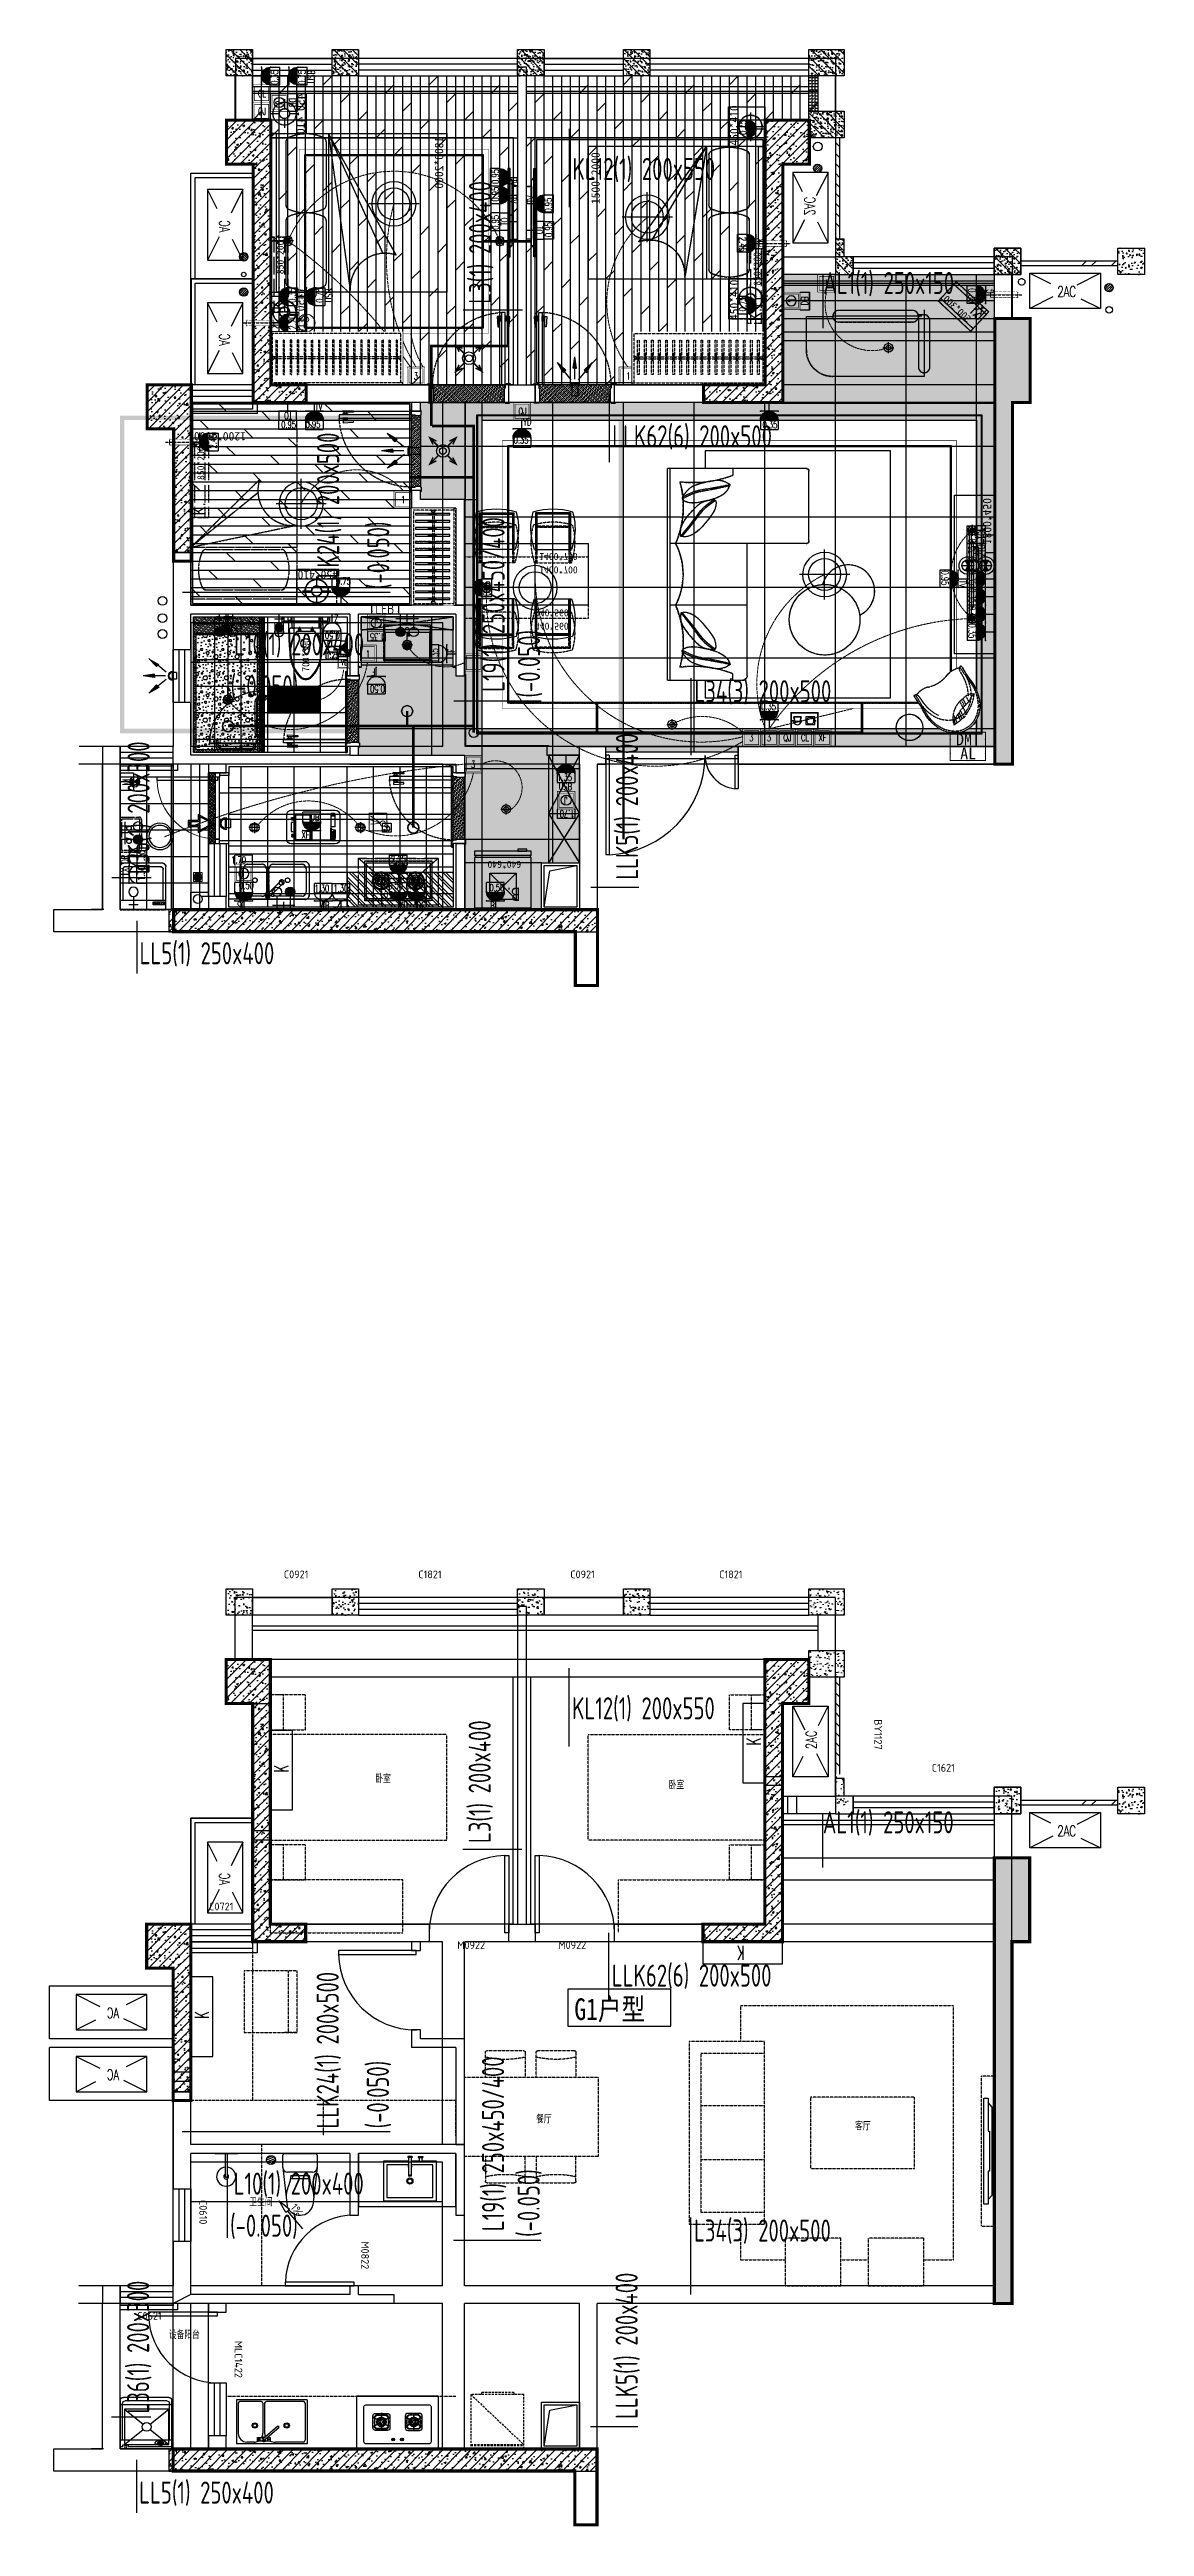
# Model space of a CAD drawing. Header units: inches. Extents: x -3985675 to 129953, y -250661 to -26082.
# Drawn here: x 90520 to 102920, y -54159 to -26082 of the extents above; entities that cross this region are included whole.
import ezdxf
from ezdxf.enums import TextEntityAlignment as Align

# ---------------------------------------------------------------- set-up
doc = ezdxf.new("R2010")
doc.units = ezdxf.units.IN
doc.header["$LTSCALE"] = 10
doc.header["$MEASUREMENT"] = 0
doc.set_wipeout_variables(frame=1)
for name, pattern in [('CONTINOUS', [0]), ('DASH', [0.35, 0.25, -0.1]), ('DOTE', [2.42, 2, -0.2, 0.02, -0.2]), ('HIDDEN', [0.375, 0.25, -0.125]), ('SX-DT3-PLAN-07T$0$DASHED', [0.75, 0.5, -0.25])]:
    doc.linetypes.add(name, pattern=pattern)
doc.layers.get('0').update_dxf_attribs({"plot": 0})
for name, color, linetype in [('000土建梁', 251, 'Continuous'), ('002 完成面', 47, 'Continuous'), ('003门', 36, 'Continuous'), ('004门套', 47, 'Continuous'), ('005窗', 54, 'Continuous'), ('007地面', 47, 'Continuous'), ('007天花', 65, 'Continuous'), ('008天花灯具', 31, 'Continuous'), ('010活动家具', 34, 'Continuous'), ('011活动家具', 34, 'Continuous'), ('012固定家具', 155, 'Continuous'), ('017栏杆', 77, 'Continuous'), ('023图框', 4, 'Continuous'), ('028家具', 250, 'DASH'), ('1-给排水', 3, 'Continuous'), ('10-平面看线', 4, 'Continuous'), ('2018.11.06', 1, 'Continuous'), ('2构件-烟道', 72, 'Continuous'), ('5-LVTRY', 5, 'Continuous'), ('5-地漏', 5, 'Continuous'), ('5-煤气表', 143, 'Continuous'), ('7-RAIL', 163, 'Continuous'), ('7-空调机', 8, 'CONTINOUS'), ('7-空调留洞', 6, 'DASH'), ('8-房间名称', 4, 'Continuous'), ('A-Furniture', 252, 'Continuous'), ('A-WIND（门窗）', 4, 'Continuous'), ('COLUMN', 4, 'Continuous'), ('CUBE-T-TEXT', 3, 'Continuous'), ('DIM_SYMB', 3, 'Continuous'), ('EQUIP-插座', 6, 'Continuous'), ('EQUIP-照明', 6, 'Continuous'), ('EQUIP-通讯', 6, 'Continuous'), ('EQUIP_喷淋', 7, 'Continuous'), ('EQUIP_地漏', 7, 'Continuous'), ('LSW-主機', 7, 'Continuous'), ('LSW-外氣口', 7, 'Continuous'), ('LSW-風口', 7, 'Continuous'), ('PIPE-喷淋', 6, 'Continuous'), ('PUB_HATCH', 8, 'Continuous'), ('S_CONCWALL', 3, 'Continuous'), ('SX-D-WALL-BZC$0$S-PATT-WALL', 83, 'Continuous'), ('SX-DT3-PLAN-07T$0$S-BEAM', 4, 'SX-DT3-PLAN-07T$0$DASHED'), ('VPIPE-凝结', 150, 'Continuous'), ('VPIPE-污水', 2, 'Continuous'), ('VPIPE-通气', 3, 'Continuous'), ('VPIPE-雨水', 4, 'Continuous'), ('WALL', 4, 'Continuous'), ('WINDOW', 155, 'Continuous'), ('WINDOW_TEXT', 7, 'Continuous'), ('暖通套管', 5, 'DASH'), ('暖通标注', 5, 'Continuous'), ('消防喷淋', 6, 'Continuous'), ('龙湖标准家具', 55, 'Continuous')]:
    doc.layers.add(name, color=color, linetype=linetype)
for name, color, linetype, lineweight in [('11111地漏', 3, 'Continuous', 5), ('Cl顶面造型线', 220, 'Continuous', 18), ('CUBE-L8', 8, 'Continuous', 0), ('S开关', 123, 'Continuous', 15), ('S插座', 6, 'Continuous', 15), ('冷热水', 3, 'Continuous', 15), ('灯具线路控制', 51, 'Continuous', 15)]:
    doc.layers.add(name, color=color, linetype=linetype, lineweight=lineweight)
doc.styles.add('$0$黑体', font='simhei.ttf', dxfattribs={"width": 0.8})
doc.styles.add('_HZTXT', font='GBENOR.SHX', dxfattribs={"bigfont": 'GBCBIG.SHX'})
doc.styles.add('_ROMANC', font='ROMANC', dxfattribs={"width": 0.6})
doc.styles.add('_ROMAND', font='ROMAND.shx', dxfattribs={"width": 0.6})
doc.styles.add('_SIMPLEX', font='SIMPLEX.shx', dxfattribs={"width": 0.8})
doc.styles.add('_TCH_DIM_T3', font='SIMPLEX', dxfattribs={"width": 0.705882, "bigfont": 'GBCBIG'})
doc.styles.add('_TCH_LABEL', font='国恒-英文', dxfattribs={"width": 0.7, "bigfont": '国恒-中文'})
doc.styles.add('_TEL_DIM', font='SIMPLEX.shx', dxfattribs={"width": 0.8, "height": 3.5, "bigfont": 'HZTXT.shx'})
doc.styles.add('ARIAL_N0', font='gbenor.shx')
doc.styles.add('B1户型卧室平面图$0$ARIAL', font='')
doc.styles.add('CADReader_TextStyle', font='tssdeng.shx', dxfattribs={"height": 0.2, "bigfont": 'gbcbig.shx'})
doc.styles.add('CEN', font='', dxfattribs={"width": 0.8})
doc.styles.get("Standard").update_dxf_attribs({"font": ''})
doc.styles.add('国标宋体', font='gbxwxtr.shx', dxfattribs={"width": 0.6, "bigfont": 'gbhzfs.shx'})
doc.styles.add('幼圆', font='', dxfattribs={"width": 1.25})
doc.styles.add('标注文字', font='romans.shx', dxfattribs={"width": 0.7, "bigfont": 'hztxt.shx'})
doc.styles.get('B1户型卧室平面图$0$ARIAL').set_extended_font_data('NSimSun')
doc.styles.get('CEN').set_extended_font_data('PMingLiU')
doc.styles.get('Standard').set_extended_font_data('SimSun')
doc.styles.get('幼圆').set_extended_font_data('YouYuan')
pattern_1 = [(135, (222234.5, -629.175), (53.03301, 53.03301), []), (130, (222234.5, -629.175), (-107.58903, -9.41282), [11.25, -123.75]), (185, (222234.5, -629.17), (20.8127, 112.82882), [9, -99]), (79.5486, (222225.53, -629.96), (-86.77641, 103.41593), [9.56103, -105.17132]), (133.8158, (222234.5, -599.17), (-160.08616, -24.82785), [16.875, -185.625]), (83.3644, (222221.16, -601.24), (-140.1994, 146.11768), [14.34154, -157.75695]), (188.8158, (222234.5, -599.17), (-140.1993, 146.1178), [13.5, -148.5]), (159, (222219.5, -606.675), (-89.53606, -60.392834), [11.25, -123.75]), (214, (222219.5, -606.67), (-36.4973, 108.77251), [9, -99]), (108.5486, (222212.04, -611.71), (-126.03339, 48.379575), [9.56103, -105.17132]), (142.5, (222234.5, -629.175), (-1.823978, 49.934078), [0.75, -97.8, 0.75, -100.5, 0.75, -99.375]), (172.5, (222234.5, -629.175), (-39.46043, 59.161757), [0.75, -57.3, 0.75, -95.55, 0.75, -37.875]), (212.5, (222267.95, -629.175), (-80.073365, -3.383231), [0.75, -37.5, 0.75, -117, 0.75, -155.25]), (222.5, (222282.95, -629.175), (-87.477925, 15.015747), [0.75, -48.75, 0.75, -77.7, 0.75, -110.25])]
pattern_2 = [(135, (222184.594, -629.175), (53.03301, 53.03301), []), (130, (222184.59, -629.175), (-107.58903, -9.41282), [11.25, -123.75]), (185, (222184.59, -629.17), (20.8127, 112.82882), [9, -99]), (79.5486, (222175.63, -629.96), (-86.77641, 103.41593), [9.56103, -105.17132]), (133.8158, (222184.6, -599.17), (-160.08616, -24.82785), [16.875, -185.625]), (83.3644, (222171.25, -601.24), (-140.1994, 146.11768), [14.34154, -157.75695]), (188.8158, (222184.6, -599.17), (-140.1993, 146.1178), [13.5, -148.5]), (159, (222169.59, -606.675), (-89.53606, -60.392834), [11.25, -123.75]), (214, (222169.59, -606.67), (-36.4973, 108.77251), [9, -99]), (108.5486, (222162.13, -611.71), (-126.033394, 48.379575), [9.56103, -105.17132]), (142.5, (222184.594, -629.175), (-1.823978, 49.934078), [0.75, -97.8, 0.75, -100.5, 0.75, -99.375]), (172.5, (222184.594, -629.175), (-39.46043, 59.161757), [0.75, -57.3, 0.75, -95.55, 0.75, -37.875]), (212.5, (222218.044, -629.175), (-80.073365, -3.383231), [0.75, -37.5, 0.75, -117, 0.75, -155.25]), (222.5, (222233.044, -629.175), (-87.477925, 15.015747), [0.75, -48.75, 0.75, -77.7, 0.75, -110.25])]

msp = doc.modelspace()

# ---------------------------------------------------------------- texts
at = {"color": 250, "style": '_ROMAND', "width": 0.6}
for rotation, p in [(90, (98575, -45303)), (90, (93225, -45610)), (180, (98392, -47576)), (90, (92325, -48403))]:
    msp.add_text('K', height=160, rotation=rotation, dxfattribs=at).set_placement(p)
at = {"layer": '8-房间名称', "style": 'CADReader_TextStyle'}
for s, p in [('卧室', (94209, -45756)), ('卧室', (97531, -45827)), ('餐厅', (96030, -49616)), ('客厅', (99643, -49694)), ('卫生间', (92783, -50557)), ('设备阳台', (91871, -52060))]:
    msp.add_text(s, height=87.5, dxfattribs=at).set_placement(p, align=Align.BOTTOM_LEFT)
at = {"layer": 'CUBE-T-TEXT', "color": 150, "style": '$0$黑体', "width": 0.8}
msp.add_text('G1户型', height=245, rotation=0, dxfattribs=at).set_placement((96463, -48418))
at = {"layer": 'DIM_SYMB', "color": 7, "style": 'CADReader_TextStyle'}
msp.add_text('1%%%', height=87.5, rotation=310.409, dxfattribs=at).set_placement((93321, -50570), align=Align.MIDDLE)
at = {"layer": 'WINDOW_TEXT', "style": 'CADReader_TextStyle'}
for s, p in [('C0921', (93312, -43367)), ('C1821', (94828, -43367)), ('C0921', (96556, -43367)), ('C1821', (98236, -43367)), ('C1621', (100642, -45560)), ('C0721', (92464, -47132)), ('M0922', (95295, -47570)), ('M0922', (96440, -47570)), ('C0621', (91651, -51772))]:
    msp.add_text(s, height=87.5, dxfattribs=at).set_placement(p, align=Align.MIDDLE)
for s, p in [('BY1127', (99905, -45182)), ('C0610', (92260, -50597)), ('M0822', (94093, -51086)), ('MLC1422', (92659, -52265))]:
    msp.add_text(s, height=87.5, rotation=270, dxfattribs=at).set_placement(p, align=Align.MIDDLE)

# ---------------------------------------------------------------- blocks, each defined once
blk = doc.blocks.new('kong')
at = {"layer": '7-空调机'}
for p, q in [((1153627, 292837), (1153861, 292720)), ((1153888, 292568), (1153627, 292437)), ((1154427, 292837), (1154159, 292704)), ((1154207, 292547), (1154427, 292437))]:
    blk.add_line(p, q, dxfattribs=at)
blk.add_lwpolyline([(1154427, 292437), (1153627, 292437), (1153627, 292837), (1154427, 292837)], close=True, dxfattribs=at)
at = {"layer": '7-空调机', "linetype": 'DASH', "ltscale": 8, "style": '_ROMANC', "oblique": 360, "width": 0.7}
blk.add_text('AC', height=120, rotation=360, dxfattribs=at).set_placement((1153939, 292569))
blk = doc.blocks.new('try65u')
at = {"layer": '7-空调机'}
for p, q in [((0, 0), (134, -267)), ((290, -220), (400, 0)), ((269, -538), (400, -800)), ((0, -800), (117, -565))]:
    blk.add_line(p, q, dxfattribs=at)
blk.add_lwpolyline([(400, 0), (400, -800), (0, -800), (0, 0)], close=True, dxfattribs=at)
at = {"layer": '7-空调机', "linetype": 'DASH', "ltscale": 8, "style": '_ROMANC', "oblique": 360, "width": 0.7}
blk.add_text('2AC', height=120, rotation=90, dxfattribs=at).set_placement((268, -488))
blk = doc.blocks.new('A$C319233C9')
at = {"layer": '5-地漏'}
for p, q in [((0, 51), (85, 86)), ((4, 31), (96, 69)), ((7, 75), (62, 98)), ((15, 14), (100, 49)), ((38, 2), (93, 25))]:
    blk.add_line(p, q, dxfattribs=at)
blk.add_circle((50, 50), 50, dxfattribs=at)
blk = doc.blocks.new('$DorLib2D$00000001')
for p, q in [((0.45, 0.975), (0.5, 0.975)), ((0.45, 0), (0.45, 0.975)), ((0.5, 0), (0.5, 0.975)), ((0.5, 0), (0.45, 0))]:
    blk.add_line(p, q)
at = {"lineweight": 13}
blk.add_arc((0.475, 0), 0.975, 91.4693, 180, dxfattribs=at)
blk = doc.blocks.new('*U54')
at = {"layer": '003门', "color": 250}
for p, q in [((-10, 825), (-3, 707)), ((10, 825), (-10, 825)), ((-3, 707), (10, 707)), ((10, 815), (10, 825)), ((10, 786), (10, 815)), ((30, 815), (10, 815)), ((10, 786), (30, 786)), ((10, 707), (10, 786)), ((30, 830), (30, 815)), ((40, 830), (30, 830)), ((30, 786), (30, 815)), ((30, 786), (30, 771)), ((30, 771), (40, 771)), ((40, 771), (40, 830)), ((80, 771), (80, 830)), ((80, 830), (90, 830)), ((90, 771), (80, 771)), ((90, 830), (90, 815)), ((90, 786), (90, 815)), ((90, 815), (110, 815)), ((90, 786), (90, 771)), ((110, 786), (90, 786)), ((110, 825), (130, 825)), ((110, 815), (110, 825)), ((110, 786), (110, 815)), ((110, 707), (110, 786)), ((123, 707), (110, 707)), ((130, 825), (123, 707))]:
    blk.add_line(p, q, dxfattribs=at)
at = {"layer": '003门', "linetype": 'ByBlock'}
blk.add_lwpolyline([(40, 50), (40, 870), (80, 870), (80, 50)], close=True, dxfattribs=at)
at = {"layer": '003门', "color": 251, "linetype": 'DASH'}
blk.add_arc((40, 50), 820, 0, 87.134, dxfattribs=at)
at = {"layer": '004门套'}
for points in [[(30, 50), (40, 50), (40, 10), (50, 10), (50, -50), (40, -50), (40, -60), (-10, -60), (-10, -50), (0, -50), (0, 50), (-20, 50), (-20, 60), (30, 60)], [(870, 50), (860, 50), (860, 10), (850, 10), (850, -50), (860, -50), (860, -60), (910, -60), (910, -50), (900, -50), (900, 50), (920, 50), (920, 60), (870, 60)]]:
    blk.add_lwpolyline(points, close=True, dxfattribs=at)
at = {"linetype": 'ByBlock', "style": '_HZTXT', "flags": 8}
blk.add_attdef('门编号', text='', height=122, dxfattribs=at).set_placement((2307, 49), align=Align.CENTER)
blk = doc.blocks.new('*U94')
at = {"layer": '003门', "color": 250}
for p, q in [((-10, 875), (-3, 757)), ((10, 875), (-10, 875)), ((10, 865), (10, 875)), ((10, 836), (10, 865)), ((30, 865), (10, 865)), ((30, 880), (30, 865)), ((40, 880), (30, 880)), ((30, 836), (30, 865)), ((40, 821), (40, 880)), ((80, 821), (80, 880)), ((80, 880), (90, 880)), ((90, 880), (90, 865)), ((90, 836), (90, 865)), ((90, 865), (110, 865)), ((110, 875), (130, 875)), ((110, 865), (110, 875)), ((110, 836), (110, 865)), ((130, 875), (123, 757)), ((-3, 757), (10, 757)), ((10, 836), (30, 836)), ((10, 757), (10, 836)), ((30, 836), (30, 821)), ((30, 821), (40, 821)), ((90, 821), (80, 821)), ((90, 836), (90, 821)), ((110, 836), (90, 836)), ((110, 757), (110, 836)), ((123, 757), (110, 757))]:
    blk.add_line(p, q, dxfattribs=at)
at = {"layer": '003门', "linetype": 'ByBlock'}
blk.add_lwpolyline([(40, 100), (40, 920), (80, 920), (80, 100)], close=True, dxfattribs=at)
at = {"layer": '003门', "color": 251, "linetype": 'DASH'}
blk.add_arc((40, 100), 820, 0, 87.134, dxfattribs=at)
at = {"layer": '004门套'}
for points in [[(30, 100), (40, 100), (40, 60), (50, 60), (50, -100), (40, -100), (40, -110), (-10, -110), (-10, -100), (0, -100), (0, 100), (-20, 100), (-20, 110), (30, 110)], [(870, 100), (860, 100), (860, 60), (850, 60), (850, -100), (860, -100), (860, -110), (910, -110), (910, -100), (900, -100), (900, 100), (920, 100), (920, 110), (870, 110)]]:
    blk.add_lwpolyline(points, close=True, dxfattribs=at)
at = {"linetype": 'ByBlock', "style": '_HZTXT', "flags": 8}
blk.add_attdef('门编号', text='', height=122, dxfattribs=at).set_placement((2307, 99), align=Align.CENTER)
blk = doc.blocks.new('做成ACAD TuKuai0013')
at = {"layer": '010活动家具'}
for p, q in [((74, 93, 14305), (74, 1100, 14305)), ((58, 64, 14305), (58, 118, 14305))]:
    blk.add_line(p, q, dxfattribs=at)
at = {"layer": '010活动家具', "elevation": 14305}
blk.add_lwpolyline([(715, 67), (757, 67), (757, 1100, 0.414214), (457, 1400), (76, 1400), (76, 1100)], format="xyb", dxfattribs=at)
for points in [[(74, 1100), (74, 1100, -0.414214), (139, 1035), (139, 195, -0.414214), (74, 130), (74, 130, -0.414214), (9, 195), (9, 1035, -0.414214)], [(58, 65), (58, 130), (650, 130, -0.414214), (715, 65), (715, 65, -0.414214), (650, 0), (123, 0, -0.414214)]]:
    blk.add_lwpolyline(points, format="xyb", close=True, dxfattribs=at)
blk.add_lwpolyline([(0, 65), (736, 65)], dxfattribs=at)
blk = doc.blocks.new('550空调柜机')
at = {"color": 251, "linetype": 'DASH', "ltscale": 0.5}
for p, q in [((550, 0), (50, 0)), ((550, 0), (50, 0)), ((50, 0), (50, -300)), ((550, -300), (550, 0)), ((550, -40), (50, -40)), ((50, -260), (550, -260)), ((50, -300), (550, -300))]:
    blk.add_line(p, q, dxfattribs=at)
at = {"color": 251, "style": 'B1户型卧室平面图$0$ARIAL'}
blk.add_text('500*300', height=80, dxfattribs=at).set_placement((145, -258))
at = {"color": 251, "insert": (61, -4), "char_height": 150, "width": 315, "attachment_point": 1, "style": 'CEN'}
blk.add_mtext('K{\\fPMingLiU|b0|i0|c136|p18;.}', dxfattribs=at)
blk = doc.blocks.new('dasfdfasadsfadfsafds')
at = {"color": 251}
for p, q in [((48814, 244278), (48814, 243967)), ((48814, 244278), (49208, 244278)), ((49208, 244278), (49208, 243967)), ((49454, 244278), (49454, 243967)), ((49848, 244278), (49454, 244278)), ((49848, 244278), (49848, 243967)), ((48822, 244270), (48822, 243967)), ((48822, 244270), (49200, 244270)), ((48830, 244262), (48830, 243967)), ((48830, 244262), (49192, 244262)), ((49192, 244262), (49192, 243967)), ((49200, 244270), (49200, 243967)), ((49462, 244270), (49462, 243967)), ((49840, 244270), (49462, 244270)), ((49470, 244262), (49470, 243967)), ((49832, 244262), (49470, 244262)), ((49832, 244262), (49832, 243967)), ((49840, 244270), (49840, 243967)), ((48814, 243967), (48814, 243862)), ((48822, 243967), (48822, 243862)), ((48830, 243967), (48830, 243862)), ((49192, 243967), (49192, 243862)), ((49200, 243967), (49200, 243862)), ((49208, 243967), (49208, 243862)), ((49454, 243967), (49454, 243862)), ((49462, 243967), (49462, 243862)), ((49470, 243967), (49470, 243862)), ((49832, 243967), (49832, 243862)), ((49840, 243967), (49840, 243862)), ((49848, 243967), (49848, 243862)), ((48814, 243199), (48814, 243304)), ((48814, 242889), (48814, 243199)), ((48822, 243199), (48822, 243304)), ((48822, 242897), (48822, 243199)), ((48830, 243199), (48830, 243304)), ((48830, 242905), (48830, 243199)), ((49192, 243199), (49192, 243304)), ((49192, 242905), (49192, 243199)), ((49200, 243199), (49200, 243304)), ((49200, 242897), (49200, 243199)), ((49208, 243199), (49208, 243304)), ((49208, 242889), (49208, 243199)), ((49454, 243199), (49454, 243304)), ((49454, 242889), (49454, 243199)), ((49462, 243199), (49462, 243304)), ((49462, 242897), (49462, 243199)), ((49470, 243199), (49470, 243304)), ((49470, 242905), (49470, 243199)), ((49832, 243199), (49832, 243304)), ((49832, 242905), (49832, 243199)), ((49840, 243199), (49840, 243304)), ((49840, 242897), (49840, 243199)), ((49848, 243199), (49848, 243304)), ((49848, 242889), (49848, 243199)), ((48814, 242889), (49208, 242889)), ((48822, 242897), (49200, 242897)), ((48830, 242905), (49192, 242905)), ((49848, 242889), (49454, 242889)), ((49840, 242897), (49462, 242897)), ((49832, 242905), (49470, 242905))]:
    blk.add_line(p, q, dxfattribs=at)
at = {"layer": '010活动家具'}
for p, q in [((49221, 243862), (48801, 243862)), ((49441, 243862), (49861, 243862)), ((49221, 243304), (48801, 243304)), ((49441, 243304), (49861, 243304))]:
    blk.add_line(p, q, dxfattribs=at)
blk.add_lwpolyline([(48650, 243237), (50050, 243237), (50050, 243937), (48650, 243937)], close=True, dxfattribs=at)
for centre, radius, start, end in [((49421, 244100), 660, 163.3211, 191.5892), ((49011, 243559), 763, 73.0697, 106.9303), ((48601, 244100), 660, 348.4108, 16.6789), ((50061, 244100), 660, 163.3211, 191.5892), ((49651, 243559), 763, 73.0697, 106.9303), ((49241, 244100), 660, 348.4108, 16.6789), ((49592, 244116), 831, 190.324, 197.7898), ((48430, 244116), 831, 342.2102, 349.676), ((50232, 244116), 831, 190.324, 197.7898), ((49070, 244116), 831, 342.2102, 349.676), ((49421, 243066), 660, 168.4108, 196.6789), ((49592, 243050), 831, 162.2102, 169.676), ((48430, 243050), 831, 10.324, 17.7898), ((48601, 243066), 660, 343.3211, 11.5892), ((50061, 243066), 660, 168.4108, 196.6789), ((50232, 243050), 831, 162.2102, 169.676), ((49070, 243050), 831, 10.324, 17.7898), ((49241, 243066), 660, 343.3211, 11.5892), ((49011, 243607), 763, 253.0697, 286.9303), ((49651, 243607), 763, 253.0697, 286.9303)]:
    blk.add_arc(centre, radius, start, end, dxfattribs=at)
at = {"color": 251, "style": 'B1户型卧室平面图$0$ARIAL'}
for s, p in [('440*560', (49448, 243984)), ('1400*700', (49496, 243346))]:
    blk.add_text(s, height=80, dxfattribs=at).set_placement(p)
blk = doc.blocks.new('B1户型卧室平面图$0$台灯')
at = {"color": 0}
for p, q in [((0, 161), (0, 57)), ((-57, 0), (-161, 0)), ((0, -57), (0, -161)), ((161, 0), (57, 0))]:
    blk.add_line(p, q, dxfattribs=at)
for radius in [131, 57.1]:
    blk.add_circle((0, 0), radius, dxfattribs=at)
blk = doc.blocks.new('A$C182B0BA8')
at = {"color": 0}
for p, q in [((276, 2000), (276, 1896)), ((2226, 2000), (2226, 1896)), ((114, 1839), (219, 1839)), ((276, 1782), (276, 1677)), ((333, 1839), (437, 1839)), ((2169, 1839), (2064, 1839)), ((2226, 1782), (2226, 1677)), ((2387, 1839), (2283, 1839))]:
    blk.add_line(p, q, dxfattribs=at)
for centre, radius in [((276, 1839), 131), ((2226, 1839), 131), ((276, 1839), 57.1), ((2226, 1839), 57.1)]:
    blk.add_circle(centre, radius, dxfattribs=at)
at = {"layer": '010活动家具'}
for p, q in [((501, 0), (501, 1930)), ((2001, 1930), (2001, 0)), ((2001, 0), (501, 0))]:
    blk.add_line(p, q, dxfattribs=at)
at = {"layer": '010活动家具', "color": 8}
for p, q in [((1162, 1824, -432), (609, 1824, -432)), ((1907, 1824, -432), (1339, 1824, -432)), ((2001, 1342), (501, 1342)), ((2001, 1342), (521, 1095, -432)), ((1162, 1367, -432), (609, 1367, -432)), ((921, 573, -432), (2001, 1342)), ((935, 720, -432), (2001, 1342)), ((1907, 1367, -432), (1339, 1367, -432))]:
    blk.add_line(p, q, dxfattribs=at)
at = {"layer": '010活动家具'}
for points in [[(51, 1590), (51, 2000), (501, 2000), (501, 1590)], [(2001, 1930), (2001, 2000), (501, 2000), (501, 1930)], [(2451, 1590), (2451, 2000), (2001, 2000), (2001, 1590)]]:
    blk.add_lwpolyline(points, close=True, dxfattribs=at)
at = {"layer": '010活动家具', "color": 8}
for centre, radius, start, end in [((1014, 1596, -432), 492, 156.184, 203.8399), ((609, 1774, -432), 50, 90, 156.1601), ((1162, 1774, -432), 50, 23.8399, 90), ((757, 1596, -432), 492, 336.1601, 23.816), ((1743, 1596, -432), 492, 156.184, 203.8399), ((1339, 1774, -432), 50, 90, 156.1601), ((1907, 1774, -432), 50, 23.8399, 90), ((1502, 1596, -432), 492, 336.1601, 23.816), ((609, 1417, -432), 50, 203.8399, 270), ((1162, 1417, -432), 50, 270, 336.1601), ((1339, 1417, -432), 50, 203.8399, 270), ((1907, 1417, -432), 50, 270, 336.1601), ((547, 700, -432), 395, 341.2313, 93.7426)]:
    blk.add_arc(centre, radius, start, end, dxfattribs=at)
at = {"layer": '010活动家具', "color": 8, "xscale": -1}
blk.add_blockref('B1户型卧室平面图$0$台灯', (276, 1839), dxfattribs=at)
at = {"layer": '010活动家具', "color": 8}
blk.add_blockref('B1户型卧室平面图$0$台灯', (2226, 1839), dxfattribs=at)
at = {"layer": '010活动家具', "color": 8, "style": 'B1户型卧室平面图$0$ARIAL', "text_generation_flag": 2}
for s, p in [('450*410', (35, 1700)), ('450*410', (2012, 1700)), ('1500*2000', (1349, 131))]:
    blk.add_text(s, height=96, rotation=180, dxfattribs=at).set_placement(p)
blk = doc.blocks.new('A$C06656856')
at = {"layer": '龙湖标准家具', "color": 8}
for points in [[(0, 1000), (0, 0), (25, 0), (25, 1000)], [(50, 800), (50, 200), (110, 200), (110, 800)]]:
    blk.add_lwpolyline(points, close=True, dxfattribs=at)
blk.add_lwpolyline([(25, 105), (50, 132), (50, 867), (25, 894)], dxfattribs=at)
blk = doc.blocks.new('A$C4BED278D')
at = {"color": 0}
for p, q in [((251, 2000), (251, 1896)), ((89, 1839), (194, 1839)), ((251, 1782), (251, 1677)), ((308, 1839), (412, 1839))]:
    blk.add_line(p, q, dxfattribs=at)
for radius in [131, 57.1]:
    blk.add_circle((251, 1839), radius, dxfattribs=at)
at = {"layer": '010活动家具', "linetype": 'DASH', "ltscale": 50}
for p, q in [((476, 0), (476, 1930)), ((1676, 1930), (1676, 0)), ((1676, 0), (476, 0))]:
    blk.add_line(p, q, dxfattribs=at)
at = {"layer": '010活动家具', "color": 8, "linetype": 'DASH', "ltscale": 50}
for p, q in [((1502, 1824), (650, 1824)), ((1676, 1342), (476, 1342)), ((1676, 1342), (496, 1095, -432)), ((1502, 1367), (650, 1367)), ((896, 573, -432), (1676, 1342)), ((910, 720, -432), (1676, 1342))]:
    blk.add_line(p, q, dxfattribs=at)
at = {"layer": '010活动家具', "linetype": 'DASH', "ltscale": 50}
for points in [[(26, 1590), (26, 2000), (476, 2000), (476, 1590)], [(1676, 1930), (1676, 2000), (476, 2000), (476, 1930)]]:
    blk.add_lwpolyline(points, close=True, dxfattribs=at)
at = {"layer": '010活动家具', "color": 8, "linetype": 'DASH', "ltscale": 50}
for centre, radius, start, end in [((1054, 1596), 492, 156.184, 203.8399), ((650, 1774), 50, 90, 156.1601), ((1502, 1774), 50, 23.8399, 90), ((1098, 1596), 492, 336.1601, 23.816), ((650, 1417), 50, 203.8399, 270), ((1502, 1417), 50, 270, 336.1601), ((522, 700, -432), 395, 341.2313, 93.7426)]:
    blk.add_arc(centre, radius, start, end, dxfattribs=at)
at = {"layer": '010活动家具', "color": 8, "xscale": -1}
blk.add_blockref('B1户型卧室平面图$0$台灯', (251, 1839), dxfattribs=at)
at = {"layer": '010活动家具', "color": 8, "linetype": 'DASH', "ltscale": 50, "style": 'B1户型卧室平面图$0$ARIAL', "text_generation_flag": 6}
for s, p in [('450*410', (10, 1607)), ('1200*2000', (1053, 38))]:
    blk.add_text(s, height=96, rotation=180, dxfattribs=at).set_placement(p)
blk = doc.blocks.new('matong')
at = {"layer": '012固定家具'}
for p, q in [((67850, -60695), (67850, -60660)), ((67850, -60660), (68241, -60660))]:
    blk.add_line(p, q, dxfattribs=at)
at = {"layer": '012固定家具', "color": 8, "linetype": 'Continuous'}
for p, q in [((67855, -60700), (67879, -60700)), ((68214, -60789), (67882, -60789)), ((67884, -60695), (67884, -60660)), ((67884, -60693), (67896, -60693)), ((67896, -60779), (67896, -60660)), ((67917, -60779), (67917, -60660)), ((67917, -60779), (67917, -60660)), ((67947, -60826), (67949, -60826)), ((67951, -60824), (68149, -60824)), ((67963, -60810), (67963, -60824)), ((67993, -60810), (67963, -60810)), ((67978, -60775), (67978, -60824)), ((67993, -60810), (67993, -60824)), ((68107, -60810), (68137, -60810)), ((68107, -60810), (68107, -60824)), ((68122, -60775), (68122, -60824)), ((68137, -60810), (68137, -60824)), ((68153, -60826), (68150, -60826)), ((68203, -60779), (68203, -60660)), ((68223, -60779), (68223, -60660))]:
    blk.add_line(p, q, dxfattribs=at)
at = {"layer": '012固定家具'}
for centre, radius, start, end in [((67855, -60695), 4.73, 180, 270), ((70308, -60780), 2453, 178.1261, 180.6997), ((71341, -60767), 3486, 180.7077, 185.4617), ((68267, -61063), 398, 143.4492, 226.9482), ((67833, -61063), 398, 313.0518, 36.5508), ((64759, -60767), 3486, 354.5384, 359.2923), ((66590, -60780), 1655, 358.95, 4.1511), ((68050, -61267), 103, 237.7954, 302.2047)]:
    blk.add_arc(centre, radius, start, end, dxfattribs=at)
at = {"layer": '012固定家具', "color": 8, "linetype": 'Continuous'}
for centre, radius, start, end in [((67882, -60808), 18.9, 90, 179.1194), ((75349, -60752), 7486, 180.4203, 182.2416), ((68279, -61057), 402, 144.5938, 226.0233), ((67879, -60695), 4.73, 270, 0), ((67906, -60779), 9.45, 180, 270), ((67927, -60779), 9.45, 180, 270), ((67978, -60810), 15.1, 360, 180), ((67821, -61057), 402, 313.9767, 35.4062), ((68122, -60810), 15.1, 0, 180), ((68193, -60779), 9.45, 270, 0), ((68214, -60779), 9.45, 270, 0), ((68217, -60808), 18.9, 0.8806, 90), ((64849, -60848), 3387, 356.6562, 0.682), ((68050, -61267), 94.5, 237.7954, 302.2047)]:
    blk.add_arc(centre, radius, start, end, dxfattribs=at)
at = {"layer": '012固定家具', "color": 8, "style": 'B1户型卧室平面图$0$ARIAL'}
blk.add_text('700*390', height=80, rotation=90, dxfattribs=at).set_placement((68089, -61283))
blk = doc.blocks.new('A$C110D575B')
at = {"layer": '012固定家具'}
for p, q in [((0, 197), (0, 198)), ((23, 200), (2, 200)), ((102, 195), (2, 195)), ((15, 187), (15, 193)), ((17, 185), (17, 185)), ((22, 180), (92, 180)), ((23, 200), (71, 200)), ((73, 197), (73, 198)), ((92, 140), (92, 180)), ((112, 140), (92, 140)), ((102, 195), (202, 195)), ((112, 180), (112, 140)), ((112, 180), (182, 180)), ((131, 197), (131, 198)), ((181, 200), (133, 200)), ((181, 200), (202, 200)), ((187, 185), (187, 185)), ((188, 187), (188, 193)), ((204, 197), (204, 198))]:
    blk.add_line(p, q, dxfattribs=at)
at = {"layer": '012固定家具', "color": 251}
for p, q in [((81, 185), (17, 185)), ((131, 198), (73, 198)), ((92, 185), (112, 185)), ((123, 185), (187, 185))]:
    blk.add_line(p, q, dxfattribs=at)
at = {"layer": '012固定家具'}
blk.add_lwpolyline([(52, 100), (152, 100), (152, 0), (52, 0)], close=True, dxfattribs=at)
at = {"layer": '012固定家具', "color": 251}
for points in [[(64, 88), (74, 88), (74, 78), (64, 78)], [(64, 66), (74, 66), (74, 56), (64, 56)], [(64, 44), (74, 44), (74, 34), (64, 34)], [(64, 22), (74, 22), (74, 12), (64, 12)], [(86, 88), (96, 88), (96, 78), (86, 78)], [(86, 66), (96, 66), (96, 56), (86, 56)], [(86, 44), (96, 44), (96, 34), (86, 34)], [(86, 22), (96, 22), (96, 12), (86, 12)], [(118, 88), (108, 88), (108, 78), (118, 78)], [(118, 66), (108, 66), (108, 56), (118, 56)], [(118, 44), (108, 44), (108, 34), (118, 34)], [(118, 22), (108, 22), (108, 12), (118, 12)], [(140, 88), (130, 88), (130, 78), (140, 78)], [(140, 66), (130, 66), (130, 56), (140, 56)], [(140, 44), (130, 44), (130, 34), (140, 34)], [(140, 22), (130, 22), (130, 12), (140, 12)]]:
    blk.add_lwpolyline(points, close=True, dxfattribs=at)
at = {"layer": '012固定家具'}
for centre, radius, start, end in [((2, 198), 2, 90, 180), ((2, 197), 2, 180, 270), ((17, 193), 2, 90, 180), ((17, 187), 2, 180, 270), ((22, 185), 5, 180, 270), ((71, 198), 2, 0, 90), ((71, 197), 2, 270, 0), ((133, 198), 2, 90, 180), ((133, 197), 2, 180, 270), ((182, 185), 5, 270, 0), ((182, 185), 5, 270, 0), ((186, 193), 2, 0, 90), ((186, 187), 2, 270, 0), ((202, 198), 2, 0, 90), ((202, 197), 2, 270, 0)]:
    blk.add_arc(centre, radius, start, end, dxfattribs=at)
blk = doc.blocks.new('*U55')
at = {"layer": '003门', "color": 250}
for p, q in [((-10, 740), (-3, 622)), ((10, 740), (-10, 740)), ((-3, 622), (10, 622)), ((10, 730), (10, 740)), ((10, 701), (10, 730)), ((30, 730), (10, 730)), ((10, 701), (30, 701)), ((10, 622), (10, 701)), ((30, 745), (30, 730)), ((40, 745), (30, 745)), ((30, 701), (30, 730)), ((30, 701), (30, 686)), ((30, 686), (40, 686)), ((40, 686), (40, 745)), ((80, 686), (80, 745)), ((80, 745), (90, 745)), ((90, 686), (80, 686)), ((90, 745), (90, 730)), ((90, 701), (90, 730)), ((90, 730), (110, 730)), ((90, 701), (90, 686)), ((110, 701), (90, 701)), ((110, 740), (130, 740)), ((110, 730), (110, 740)), ((110, 701), (110, 730)), ((110, 622), (110, 701)), ((123, 622), (110, 622)), ((130, 740), (123, 622))]:
    blk.add_line(p, q, dxfattribs=at)
at = {"layer": '003门', "linetype": 'ByBlock'}
blk.add_lwpolyline([(40, 65), (40, 785), (80, 785), (80, 65)], close=True, dxfattribs=at)
at = {"layer": '003门', "color": 251, "linetype": 'DASH'}
blk.add_arc((40, 65), 720, 0, 87.134, dxfattribs=at)
at = {"layer": '004门套'}
for points in [[(30, 65), (40, 65), (40, 25), (50, 25), (50, -65), (40, -65), (40, -75), (-10, -75), (-10, -65), (0, -65), (0, 65), (-20, 65), (-20, 75), (30, 75)], [(770, 65), (760, 65), (760, 25), (750, 25), (750, -65), (760, -65), (760, -75), (810, -75), (810, -65), (800, -65), (800, 65), (820, 65), (820, 75), (770, 75)]]:
    blk.add_lwpolyline(points, close=True, dxfattribs=at)
at = {"linetype": 'ByBlock', "style": '_HZTXT', "flags": 8}
blk.add_attdef('门编号', text='', height=122, dxfattribs=at).set_placement((2307, 64), align=Align.CENTER)
blk = doc.blocks.new('Z$W@#20997A3E')
at = {"layer": '012固定家具'}
for p, q in [((-545, 59), (-513, 59)), ((-545, 59), (-545, 55)), ((-545, 55), (-540, 55)), ((-540, 55), (-540, 0)), ((-540, 55), (-518, 55)), ((-540, 51), (-518, 51)), ((-540, 49), (-518, 49)), ((-518, 55), (-513, 55)), ((-518, 55), (-518, 13)), ((-518, 5), (-518, 13)), ((-518, 5), (-518, 0)), ((-513, 59), (-513, 55)), ((-27, 59), (5, 59)), ((-27, 59), (-27, 55)), ((-27, 55), (-22, 55)), ((-22, 55), (-22, 13)), ((-22, 55), (0, 55)), ((-22, 51), (0, 51)), ((-22, 49), (0, 49)), ((-22, 5), (-22, 13)), ((-22, 5), (-22, 0)), ((0, 55), (5, 55)), ((0, 55), (0, 0)), ((5, 59), (5, 55)), ((-540, 0), (-533, 0)), ((-533, 0), (-533, -10)), ((-533, 0), (-525, 0)), ((-533, -10), (-525, -10)), ((-525, 0), (-518, 0)), ((-525, 0), (-525, -10)), ((-22, 0), (-15, 0)), ((-15, 0), (-15, -10)), ((-15, 0), (-7, 0)), ((-15, -10), (-7, -10)), ((-7, 0), (0, 0)), ((-7, 0), (-7, -10))]:
    blk.add_line(p, q, dxfattribs=at)
at = {"layer": '012固定家具', "color": 8}
for p, q in [((-518, 13), (-22, 13)), ((-518, 13), (-22, 13)), ((-518, 5), (-22, 5)), ((-518, 5), (-22, 5))]:
    blk.add_line(p, q, dxfattribs=at)
at = {"layer": '012固定家具'}
for centre, start, end in [((-516, 9), 118.0906, 241.9094), ((-516, 9), 118.0906, 241.9094), ((-24, 9), 298.0906, 61.9094), ((-24, 9), 298.0906, 61.9094)]:
    blk.add_arc(centre, 4.53, start, end, dxfattribs=at)
blk = doc.blocks.new('手纸盒')
h = blk.add_hatch()
h.set_pattern_fill('ANSI33', color=8, scale=2, style=0)
h.set_pattern_definition([(135, (3896601.602, 1456140.076), (8.98025612, 8.98025612), []), (135, (3896592.622, 1456140.076), (8.98025612, 8.98025612), [6.35, -3.175])])
h.paths.add_polyline_path([(0, -75), (75, 0), (-75, 0)])
for p, q in [((0, -75), (-75, 0)), ((75, 0), (0, -75))]:
    blk.add_line(p, q)
blk.add_lwpolyline([(75, -75), (-75, -75), (-75, 0), (75, 0)], close=True)
blk = doc.blocks.new('addfsdfasfadsdfas')
at = {"layer": '012固定家具', "elevation": -900}
blk.add_lwpolyline([(164384, 8211), (164384, 8726, -0.414214), (164389, 8731), (164787, 8731, -0.414214), (164792, 8726), (164792, 8211, -0.414214), (164787, 8206), (164389, 8206, -0.414214)], format="xyb", close=True, dxfattribs=at)
at = {"layer": '012固定家具', "color": 251, "elevation": -900}
blk.add_lwpolyline([(164394, 8218), (164394, 8719, -0.414214), (164396, 8721), (164706, 8721, -0.414214), (164708, 8719), (164708, 8218, -0.414214), (164706, 8217), (164396, 8217, -0.414214)], format="xyb", close=True, dxfattribs=at)
at = {"layer": '012固定家具', "color": 251}
for centre, radius in [((164541, 8469, -900), 28), ((164541, 8469, -900), 21), ((164750, 8469, -900), 14), ((164750, 8539, -900), 10.5), ((164750, 8399, -900), 10.5)]:
    blk.add_circle(centre, radius, dxfattribs=at)
blk = doc.blocks.new('youyanji')
at = {"layer": '龙湖标准家具', "color": 8, "linetype": 'HIDDEN', "ltscale": 0.5}
for p, q in [((88502, -68705), (89402, -68705)), ((88502, -69235), (88502, -68705)), ((88762, -68705), (88762, -69005)), ((89142, -69005), (89142, -68705)), ((89402, -68705), (89402, -69235)), ((88762, -69005), (88502, -69235)), ((88762, -69005), (89142, -69005)), ((89142, -69005), (89402, -69235)), ((89402, -69235), (88502, -69235))]:
    blk.add_line(p, q, dxfattribs=at)
at = {"layer": '龙湖标准家具', "color": 8, "insert": (88558, -68771), "char_height": 150, "width": 315, "attachment_point": 1, "style": 'CEN'}
blk.add_mtext('C{\\fPMingLiU|b0|i0|c136|p18;.}', dxfattribs=at)
blk = doc.blocks.new('A$C17122BB2')
at = {"layer": '012固定家具', "color": 8}
for p, q in [((207, 648), (167, 648)), ((207, 645), (167, 645)), ((253, 710), (240, 749)), ((253, 583), (240, 544)), ((256, 711), (243, 750)), ((256, 581), (243, 543)), ((329, 687), (362, 711)), ((329, 605), (362, 581)), ((331, 685), (364, 709)), ((331, 608), (364, 584)), ((253, 317), (240, 356)), ((256, 319), (243, 357)), ((329, 295), (362, 319)), ((331, 292), (364, 316)), ((406, 497), (403, 497)), ((406, 494), (403, 494)), ((406, 406), (403, 406)), ((406, 403), (403, 403)), ((414, 516), (412, 518)), ((414, 426), (412, 428)), ((418, 498), (453, 498)), ((418, 492), (453, 492)), ((418, 408), (453, 408)), ((418, 402), (453, 402)), ((434, 465), (434, 462)), ((434, 375), (434, 372)), ((437, 465), (437, 462)), ((437, 375), (437, 372)), ((466, 495), (469, 495)), ((466, 405), (469, 405)), ((207, 255), (167, 255)), ((207, 252), (167, 252)), ((253, 190), (240, 151)), ((256, 189), (243, 150)), ((329, 213), (362, 189)), ((331, 215), (364, 191))]:
    blk.add_line(p, q, dxfattribs=at)
at = {"layer": '012固定家具'}
blk.add_lwpolyline([(50, 70), (50, 830), (500, 830), (500, 70)], close=True, dxfattribs=at)
at = {"layer": '012固定家具', "color": 8}
blk.add_lwpolyline([(70, 90), (70, 810), (480, 810), (480, 90)], close=True, dxfattribs=at)
for centre, radius in [((275, 646), 66), ((275, 646), 47.3), ((275, 646), 38.5), ((275, 646), 16.5), ((275, 254), 66), ((275, 254), 47.3), ((275, 254), 38.5), ((436, 495), 20), ((436, 405), 20), ((275, 254), 16.5)]:
    blk.add_circle(centre, radius, dxfattribs=at)
for centre, radius, start, end in [((167, 646), 1.65, 89.9993, 269.9993), ((275, 646), 99, 108.9543, 179.0444), ((275, 646), 99, 180.9543, 251.0444), ((275, 646), 88, 109.0737, 178.925), ((275, 646), 88, 181.0737, 250.925), ((207, 646), 1.65, 269.9993, 89.9993), ((242, 749), 1.65, 17.9993, 197.9993), ((248, 648), 5.5, 356.4735, 176.4735), ((275, 646), 33, 176.4735, 209.9993), ((275, 646), 99, 36.9543, 107.0444), ((251, 633), 5.5, 209.9993, 29.9993), ((275, 646), 99, 252.9543, 323.0444), ((275, 646), 88, 37.0737, 106.925), ((275, 646), 88, 253.0737, 322.925), ((254, 711), 1.65, 197.9993, 17.9993), ((275, 646), 22, 176.4735, 209.9993), ((254, 582), 1.65, 341.9993, 161.9993), ((275, 674), 5.5, 89.9993, 269.9993), ((275, 646), 33, 56.4735, 89.9993), ((275, 646), 22, 56.4735, 89.9993), ((287, 622), 5.5, 116.4735, 296.4735), ((275, 646), 22, 296.4735, 329.9993), ((290, 669), 5.5, 236.4735, 56.4735), ((275, 646), 33, 296.4735, 329.9993), ((299, 633), 5.5, 329.9993, 149.9993), ((330, 686), 1.65, 125.9993, 305.9993), ((330, 607), 1.65, 53.9993, 233.9993), ((275, 646), 88, 325.0737, 34.925), ((275, 646), 99, 324.9543, 35.0444), ((363, 710), 1.65, 305.9993, 125.9993), ((363, 583), 1.65, 233.9993, 53.9993), ((275, 254), 99, 108.9556, 179.0457), ((275, 254), 88, 109.075, 178.9263), ((242, 543), 1.65, 161.9993, 341.9993), ((242, 357), 1.65, 18.0007, 198.0007), ((275, 254), 99, 36.9556, 107.0457), ((275, 254), 88, 37.075, 106.9263), ((254, 318), 1.65, 198.0007, 18.0007), ((287, 278), 5.5, 63.5265, 243.5265), ((275, 254), 33, 30.0007, 63.5265), ((330, 293), 1.65, 126.0007, 306.0007), ((275, 254), 88, 325.075, 34.9263), ((275, 254), 99, 324.9556, 35.0457), ((363, 317), 1.65, 306.0007, 126.0007), ((436, 495), 33, 134.9993, 177.3941), ((436, 495), 33, 182.6046, 267.3941), ((436, 405), 33, 134.9993, 177.3941), ((436, 405), 33, 182.6046, 267.3941), ((436, 495), 30, 134.9993, 177.1333), ((436, 495), 30, 182.8653, 267.1333), ((436, 405), 30, 134.9993, 177.1333), ((436, 405), 30, 182.8653, 267.1333), ((419, 495), 3.01, 85.1237, 274.8749), ((419, 405), 3.01, 85.1237, 274.8749), ((436, 495), 18, 9.5934, 170.4053), ((436, 495), 18, 189.5934, 350.4053), ((436, 405), 18, 9.5934, 170.4053), ((436, 405), 18, 189.5934, 350.4053), ((436, 495), 30, 272.8653, 359.9993), ((436, 495), 33, 272.6046, 359.9993), ((436, 405), 30, 272.8653, 359.9993), ((436, 405), 33, 272.6046, 359.9993), ((452, 495), 3.01, 265.1237, 94.8749), ((452, 405), 3.01, 265.1237, 94.8749), ((167, 254), 1.65, 90.0007, 270.0007), ((275, 254), 99, 180.9556, 251.0457), ((275, 254), 88, 181.075, 250.9263), ((207, 254), 1.65, 270.0007, 90.0007), ((242, 151), 1.65, 162.0007, 342.0007), ((275, 254), 33, 150.0007, 183.5265), ((248, 252), 5.5, 183.5265, 3.5265), ((251, 267), 5.5, 330.0007, 150.0007), ((275, 254), 99, 252.9556, 323.0457), ((275, 254), 88, 253.075, 322.9263), ((275, 254), 22, 150.0007, 183.5265), ((254, 189), 1.65, 342.0007, 162.0007), ((275, 226), 5.5, 90.0007, 270.0007), ((275, 254), 22, 270.0007, 303.5265), ((275, 254), 33, 270.0007, 303.5265), ((275, 254), 22, 30.0007, 63.5265), ((290, 231), 5.5, 303.5265, 123.5265), ((299, 267), 5.5, 210.0007, 30.0007), ((330, 214), 1.65, 54.0007, 234.0007), ((363, 190), 1.65, 234.0007, 54.0007)]:
    blk.add_arc(centre, radius, start, end, dxfattribs=at)
at = {"layer": '龙湖标准家具', "color": 8, "linetype": 'HIDDEN', "ltscale": 0.5}
for p, q in [((0, 0), (0, 900)), ((0, 900), (530, 900)), ((300, 640), (530, 900)), ((530, 900), (530, 0)), ((300, 640), (0, 640)), ((300, 260), (300, 640)), ((0, 260), (300, 260)), ((300, 260), (530, 0)), ((530, 0), (0, 0))]:
    blk.add_line(p, q, dxfattribs=at)
at = {"layer": '012固定家具', "rotation": 89.99999999999993}
blk.add_blockref('youyanji', (-68705, -88502), dxfattribs=at)
at = {"layer": '012固定家具', "color": 8, "style": 'B1户型卧室平面图$0$ARIAL'}
blk.add_text('760*450', height=80, rotation=90, dxfattribs=at).set_placement((158, 236))
at = {"layer": '龙湖标准家具', "color": 8, "insert": (66, 56), "char_height": 150, "width": 315, "attachment_point": 1, "rotation": 90, "style": 'CEN'}
blk.add_mtext('C{\\fPMingLiU|b0|i0|c136|p18;.}', dxfattribs=at)
blk = doc.blocks.new('afsdadfsadfsadfs')
at = {"layer": '012固定家具', "color": 251, "linetype": 'ByBlock'}
for p, q in [((17500, 118), (17500, 382)), ((17550, 432), (17710, 432)), ((17760, 382), (17760, 118)), ((17790, 118), (17790, 382)), ((17840, 432), (18160, 432)), ((18210, 382), (18210, 118)), ((17710, 68), (17550, 68)), ((17763, 179), (17763, 41)), ((17765, 39), (17786, 39)), ((17906, 224), (17788, 106)), ((17788, 179), (17788, 41)), ((17931, 199), (17800, 69)), ((17862, 130), (17837, 155)), ((18160, 68), (17840, 68)), ((17913, 235), (17910, 232)), ((17942, 206), (17939, 204))]:
    blk.add_line(p, q, dxfattribs=at)
at = {"layer": '012固定家具', "linetype": 'ByBlock'}
blk.add_lwpolyline([(18245, 412), (18245, 82, -0.414214), (18195, 32), (17515, 32, -0.414214), (17465, 82), (17465, 412, -0.414214), (17515, 462), (18195, 462, -0.414214)], format="xyb", close=True, dxfattribs=at)
at = {"layer": '012固定家具', "color": 251, "linetype": 'ByBlock'}
blk.add_lwpolyline([(17939, 204, 0.106772), (17942, 209, 0.101544), (17944, 217, 0.094932), (17942, 224, 0.090733), (17937, 231, 0.090733), (17931, 235, 0.094932), (17924, 237, 0.101544), (17916, 236, 0.106772), (17910, 232, 0.106772), (17907, 226, 0.101544), (17905, 219, 0.094932), (17907, 211, 0.090733), (17912, 205, 0.090733), (17918, 200, 0.094932), (17925, 199, 0.101544), (17933, 200, 0.106772)], format="xyb", close=True, dxfattribs=at)
blk.add_lwpolyline([(17942, 206, 0.106772), (17945, 212, 0.101544), (17947, 220, 0.094932), (17945, 227, 0.090733), (17940, 233, 0.090733), (17934, 238, 0.094932), (17927, 240, 0.101544), (17919, 239, 0.106772), (17913, 235, 0.106772)], format="xyb", dxfattribs=at)
for centre, radius in [((17630, 250), 26.2), ((17775, 68), 10), ((18000, 250), 26.2)]:
    blk.add_circle(centre, radius, dxfattribs=at)
for centre, radius, start, end in [((17550, 382), 50, 90, 180), ((17710, 382), 50, 0, 90), ((17840, 382), 50, 90, 180), ((18160, 382), 50, 0, 90), ((17550, 118), 50, 180, 270), ((17710, 118), 50, 270, 0), ((17775, 68), 25, 120, 240), ((17775, 179), 12.5, 0, 180), ((17765, 41), 2, 180, 270), ((17786, 41), 2, 270, 0), ((17775, 68), 25, 300, 60), ((17840, 118), 50, 180, 190.7966), ((17840, 118), 50, 232.9245, 270), ((17934, 228), 27.5, 268.3907, 181.6093), ((18160, 118), 50, 270, 0)]:
    blk.add_arc(centre, radius, start, end, dxfattribs=at)
blk = doc.blocks.new('asdfadfsafdsadfsdfs')
at = {"layer": '010活动家具', "linetype": 'DASH', "ltscale": 0.3}
blk.add_line((33436, 7130), (32922, 7130), dxfattribs=at)
blk.add_lwpolyline([(32957, 7551), (33402, 7551, -0.414214), (33439, 7513), (33439, 7021), (32919, 7021), (32919, 7513, -0.414214)], format="xyb", close=True, dxfattribs=at)
blk.add_lwpolyline([(32948, 7130), (32948, 7480, -0.414214), (32978, 7510), (33381, 7510, -0.414214), (33411, 7480), (33411, 7130)], format="xyb", dxfattribs=at)
blk.add_lwpolyline([(33233, 7510), (33233, 7489), (33179, 7489), (33126, 7489), (33126, 7510)], dxfattribs=at)
for points in [[(32936, 7075), (33065, 7075), (33065, 7111), (32936, 7111)], [(32968, 7104), (32946, 7104), (32946, 7081), (32968, 7081)], [(32999, 7086), (32989, 7086), (32989, 7095), (32999, 7095)], [(33019, 7086), (33009, 7086), (33009, 7095), (33019, 7095)], [(33037, 7086), (33027, 7086), (33027, 7095), (33037, 7095)], [(33057, 7086), (33046, 7086), (33046, 7095), (33057, 7095)]]:
    blk.add_lwpolyline(points, close=True, dxfattribs=at)
blk = doc.blocks.new('煤气表')
at = {"layer": '5-煤气表'}
blk.add_lwpolyline([(69898, 18312), (69748, 18312), (69748, 18512), (69898, 18512)], close=True, dxfattribs=at)
at = {"layer": '5-煤气表', "style": '_SIMPLEX', "text_generation_flag": 4, "width": 0.8}
blk.add_text('M', height=100, rotation=90, dxfattribs=at).set_placement((69773, 18376))
blk = doc.blocks.new('A$C7CAE1F62')
at = {"layer": '010活动家具', "color": 34, "linetype": 'DASH', "ltscale": 50, "elevation": 0}
blk.add_lwpolyline([(240, 400), (240, 0), (30, 0, -0.414214), (0, 30), (0, 370, -0.414214), (30, 400)], format="xyb", close=True, dxfattribs=at)
at = {"layer": '010活动家具', "color": 8, "linetype": 'DASH', "ltscale": 50, "elevation": 0}
blk.add_lwpolyline([(220, 380), (220, 20), (30, 20, -0.414214), (20, 30), (20, 370, -0.414214), (30, 380)], format="xyb", close=True, dxfattribs=at)
at = {"layer": '010活动家具', "color": 8, "linetype": 'DASH', "ltscale": 50}
for centre in [(140, 275, 0), (140, 125, 0)]:
    blk.add_circle(centre, 25, dxfattribs=at)
blk = doc.blocks.new('A$C268A6A6B')
at = {"color": 251, "extrusion": (4.4185e-07, -4.4006e-06, 1), "elevation": 0}
for points in [[(-678, -464), (-698, -493), (-711, -521), (-720, -548), (-725, -574), (-727, -600), (-726, -625), (-723, -649), (-719, -673), (-715, -696), (-710, -718), (-706, -740), (-701, -760), (-696, -779), (-691, -798), (-686, -815), (-680, -831), (-676, -846), (-671, -859), (-666, -871), (-661, -883), (-656, -893), (-650, -903), (-644, -912), (-638, -920), (-632, -928), (-625, -936), (-618, -943), (-610, -950), (-603, -957), (-595, -964), (-587, -970), (-579, -976), (-571, -983), (-564, -988), (-556, -994), (-549, -999), (-541, -1003), (-534, -1005), (-528, -1007), (-522, -1006), (-516, -1004), (-510, -1001), (-505, -996), (-501, -989), (-497, -982), (-493, -974), (-489, -966), (-486, -957), (-483, -948), (-481, -938), (-479, -929), (-477, -919), (-476, -908), (-475, -896), (-475, -884), (-477, -856), (-478, -841), (-481, -825), (-484, -807), (-487, -789), (-490, -771), (-494, -752), (-499, -732), (-503, -712), (-509, -691), (-514, -671), (-520, -650), (-527, -630), (-535, -610), (-543, -590), (-553, -571), (-564, -553), (-576, -535), (-589, -519), (-603, -504), (-620, -491), (-637, -480), (-657, -471), (-678, -464), (-663, -541), (-650, -606), (-640, -661), (-632, -707), (-626, -745), (-621, -776), (-616, -803), (-611, -827), (-605, -849), (-599, -870), (-591, -890), (-582, -911), (-572, -934), (-560, -959), (-546, -986), (-537, -1004)], [(-93, -1020), (-127, -1024), (-158, -1024), (-186, -1020), (-212, -1012), (-236, -1002), (-258, -989), (-278, -976), (-297, -962), (-316, -947), (-334, -933), (-351, -919), (-366, -906), (-382, -892), (-396, -879), (-409, -867), (-420, -855), (-431, -844), (-441, -834), (-450, -824), (-458, -814), (-465, -805), (-471, -796), (-476, -787), (-481, -777), (-485, -768), (-489, -758), (-492, -748), (-495, -739), (-497, -729), (-500, -719), (-502, -709), (-504, -699), (-506, -689), (-508, -680), (-509, -670), (-510, -662), (-510, -653), (-509, -646), (-508, -640), (-504, -634), (-500, -630), (-494, -627), (-488, -625), (-480, -623), (-472, -623), (-463, -623), (-454, -624), (-444, -625), (-435, -627), (-425, -629), (-416, -631), (-406, -634), (-378, -645), (-337, -671), (-324, -680), (-310, -691), (-295, -702), (-281, -713), (-265, -726), (-250, -739), (-234, -752), (-218, -766), (-202, -780), (-187, -795), (-172, -810), (-157, -826), (-144, -843), (-131, -860), (-120, -878), (-110, -896), (-101, -916), (-95, -935), (-90, -956), (-89, -977), (-89, -998), (-93, -1020), (-154, -971), (-207, -930), (-251, -897), (-288, -869), (-319, -846), (-345, -827), (-367, -810), (-385, -795), (-402, -780), (-418, -765), (-433, -749), (-447, -731), (-463, -712), (-479, -690), (-498, -665), (-510, -649)]]:
    blk.add_lwpolyline(points, dxfattribs=at)
at = {"color": 251, "extrusion": (-8.88165e-07, -4.40061e-06, 1), "elevation": 0}
for points in [[(1360, -464), (1379, -493), (1393, -521), (1402, -548), (1407, -574), (1408, -600), (1407, -625), (1405, -649), (1401, -673), (1396, -696), (1392, -718), (1387, -740), (1382, -760), (1377, -779), (1372, -798), (1367, -815), (1362, -831), (1357, -846), (1352, -859), (1347, -871), (1342, -883), (1337, -893), (1332, -903), (1326, -912), (1320, -920), (1314, -928), (1307, -936), (1299, -943), (1292, -950), (1284, -957), (1277, -964), (1269, -970), (1261, -976), (1253, -983), (1245, -988), (1238, -994), (1230, -999), (1223, -1003), (1216, -1005), (1210, -1007), (1203, -1006), (1197, -1004), (1192, -1001), (1187, -996), (1182, -989), (1178, -982), (1174, -974), (1171, -966), (1168, -957), (1165, -948), (1162, -938), (1160, -929), (1159, -919), (1157, -908), (1157, -896), (1157, -884), (1159, -851), (1162, -825), (1165, -807), (1168, -789), (1172, -771), (1176, -752), (1180, -732), (1185, -712), (1190, -691), (1196, -671), (1202, -650), (1209, -630), (1216, -610), (1225, -590), (1235, -571), (1245, -553), (1257, -535), (1270, -519), (1285, -504), (1301, -491), (1319, -480), (1339, -471), (1360, -464), (1344, -541), (1332, -606), (1322, -661), (1314, -707), (1308, -745), (1302, -776), (1297, -803), (1292, -827), (1287, -849), (1280, -870), (1273, -890), (1264, -911), (1254, -934), (1242, -959), (1228, -986), (1219, -1004)], [(775, -1020), (809, -1024), (840, -1024), (868, -1020), (894, -1012), (917, -1002), (939, -989), (960, -976), (979, -962), (998, -947), (1015, -933), (1032, -919), (1048, -906), (1063, -892), (1077, -879), (1090, -867), (1102, -855), (1113, -844), (1123, -834), (1131, -824), (1139, -814), (1146, -805), (1152, -796), (1158, -787), (1163, -777), (1167, -768), (1171, -758), (1174, -748), (1177, -739), (1179, -729), (1181, -719), (1184, -709), (1186, -699), (1188, -689), (1189, -680), (1191, -670), (1192, -662), (1192, -653), (1191, -646), (1189, -640), (1186, -634), (1182, -630), (1176, -627), (1169, -625), (1162, -623), (1153, -623), (1144, -623), (1135, -624), (1126, -625), (1116, -627), (1107, -629), (1097, -631), (1088, -634), (1078, -638), (1067, -643), (1056, -648), (1032, -662), (1019, -671), (1006, -680), (992, -691), (977, -702), (962, -713), (947, -726), (931, -739), (916, -752), (900, -766), (884, -780), (868, -795), (853, -810), (839, -826), (825, -843), (813, -860), (801, -878), (791, -896), (783, -916), (776, -935), (772, -956), (770, -977), (771, -998), (775, -1020), (836, -971), (888, -930), (933, -897), (970, -869), (1000, -846), (1026, -827), (1048, -810), (1067, -795), (1084, -780), (1099, -765), (1114, -749), (1129, -731), (1145, -712), (1161, -690), (1179, -665), (1191, -649)]]:
    blk.add_lwpolyline(points, dxfattribs=at)
at = {"layer": '010活动家具'}
for p, q in [((693, 399, 0), (693, -1141)), ((-7, -271, 0), (-7, -1141, 0))]:
    blk.add_line(p, q, dxfattribs=at)
at = {"layer": '010活动家具', "extrusion": (4.4076e-07, -4.4006e-06, 1)}
for p, q in [((723, 429, 0), (1513, 429, 0)), ((-807, -271, 0), (693, -271, 0)), ((-857, -1171, 0), (-857, -321, 0)), ((-857, -431, 0), (-782, -431, 0)), ((1543, -431, 0), (1468, -431, 0)), ((-857, -1141, 0), (1543, -1141, 0)), ((-857, -1171, 0), (1543, -1171, 0))]:
    blk.add_line(p, q, dxfattribs=at)
at = {"layer": '010活动家具', "extrusion": (2.70135e-07, 2.10412e-07, 1), "elevation": 0}
blk.add_lwpolyline([(1543, 399), (1543, -1171)], dxfattribs=at)
at = {"layer": '010活动家具', "extrusion": (4.4185e-07, -4.4006e-06, 1), "elevation": 0}
for points in [[(-667, -468), (-651, -536), (-637, -600), (-626, -654), (-618, -699), (-611, -737), (-605, -769), (-600, -796), (-595, -820), (-590, -842), (-583, -862), (-576, -883), (-567, -904), (-557, -926), (-545, -951), (-531, -979), (-518, -1005)], [(-91, -1008), (-144, -964), (-195, -922), (-238, -887), (-275, -859), (-305, -836), (-331, -817), (-353, -800), (-372, -785), (-389, -770), (-404, -755), (-419, -739), (-434, -721), (-449, -702), (-466, -680), (-484, -655), (-501, -631)]]:
    blk.add_lwpolyline(points, dxfattribs=at)
at = {"layer": '010活动家具', "extrusion": (-8.88165e-07, -4.40061e-06, 1), "elevation": 0}
for points in [[(1348, -468), (1333, -536), (1319, -600), (1308, -654), (1299, -699), (1293, -737), (1287, -769), (1282, -796), (1277, -820), (1271, -842), (1265, -862), (1257, -883), (1249, -904), (1238, -926), (1226, -951), (1213, -979), (1199, -1005)], [(773, -1008), (826, -964), (877, -922), (920, -887), (957, -859), (987, -836), (1013, -817), (1035, -800), (1053, -785), (1070, -770), (1086, -755), (1101, -739), (1116, -721), (1131, -702), (1147, -680), (1166, -655), (1183, -631)]]:
    blk.add_lwpolyline(points, dxfattribs=at)
at = {"layer": '010活动家具', "extrusion": (7.80238e-07, -2.22831e-06, 1)}
blk.add_arc((723, 399, 0), 30, 90, 180, dxfattribs=at)
at = {"layer": '010活动家具', "extrusion": (-2.39969e-07, -2.22831e-06, 1)}
blk.add_arc((1513, 399, 0), 30, 0, 90, dxfattribs=at)
at = {"layer": '010活动家具', "extrusion": (4.39306e-07, -4.40056e-06, 1)}
blk.add_arc((-807, -321, 0), 50, 90, 180, dxfattribs=at)
at = {"layer": '010活动家具', "extrusion": (-2.23166e-07, 1.28757e-06, 1)}
for centre, radius, start, end in [((-1943, -881, 0), 1245, 353.0738, 21.1762), ((2629, -881, 0), 1245, 158.824, 186.9264), ((-428, -2050, 0), 1056, 66.5078, 105.321), ((343, -1760, 0), 764, 62.7426, 117.2574)]:
    blk.add_arc(centre, radius, start, end, dxfattribs=at)
at = {"layer": '010活动家具', "extrusion": (7.63435e-07, 1.28757e-06, 1)}
blk.add_arc((1114, -2050, 0), 1056, 74.679, 113.4922, dxfattribs=at)
blk = doc.blocks.new('CHAIR-650X650')
blk.add_wipeout([(-293, -13), (-293, -16), (-294, -19), (-295, -21), (-298, -25), (-300, -26), (-305, -26), (-307, -25), (-307, -25), (-311, -23), (-313, -21), (-314, -18), (-314, -18), (-314, -14), (-314, -7), (-313, 8), (-312, 23), (-312, 41), (-312, 57), (-311, 68), (-311, 85), (-312, 126), (-314, 153), (-318, 190), (-319, 217), (-319, 243), (-318, 264), (-316, 284), (-314, 298), (-309, 325), (-303, 349), (-296, 373), (-287, 398), (-274, 428), (-266, 445), (-253, 468), (-241, 486), (-225, 507), (-203, 531), (-191, 543), (-161, 567), (-130, 587), (-112, 597), (-86, 607), (-63, 614), (-37, 618), (-12, 620), (17, 620), (44, 618), (62, 615), (85, 609), (110, 600), (135, 587), (159, 572), (178, 558), (201, 538), (219, 519), (234, 501), (243, 489), (252, 476), (264, 457), (277, 432), (286, 413), (298, 380), (308, 346), (313, 326), (317, 305), (320, 284), (323, 260), (324, 241), (324, 213), (323, 200), (321, 173), (317, 133), (316, 109), (316, 89), (316, 68), (317, 59), (317, 31), (318, -5), (319, -14), (319, -18), (317, -21), (315, -24), (311, -26), (309, -26), (305, -25), (303, -24), (300, -22), (299, -20), (298, -16), (298, -12), (291, -15), (282, -19), (274, -22), (264, -25), (255, -27), (245, -29), (234, -31), (222, -32), (214, -33), (206, -33), (197, -33), (182, -32), (170, -31), (155, -28), (139, -24), (128, -21), (118, -17), (109, -15), (100, -12), (86, -9), (68, -5), (53, -3), (35, -1), (21, 0), (2, 0), (-9, 0), (-21, -1), (-33, -2), (-42, -3), (-54, -4), (-62, -6), (-78, -9), (-91, -12), (-97, -14), (-108, -17), (-118, -21), (-126, -23), (-134, -25), (-140, -27), (-154, -30), (-165, -31), (-172, -32), (-182, -33), (-193, -33), (-202, -33), (-213, -33), (-224, -32), (-231, -31), (-248, -27), (-264, -23), (-276, -19), (-281, -18), (-286, -16), (-289, -15), (-292, -13)])
at = {"color": 0, "linetype": 'Continuous'}
blk.add_lwpolyline([(298, -12, -0.192758), (129, -21, 0.085902), (2, 0, 0.08954), (-119, -21, -0.18606), (-293, -13, -0.000264), (-293, -16, -1.061979), (-314, -14, 0.041491), (-314, 1, 0.024434), (-312, 52, 0.045583), (-316, 167, -0.150789), (-266, 445, -0.143435), (-130, 587, -0.142303), (2, 620, -0.142303), (135, 587, -0.143435), (271, 445, -0.150789), (320, 167, 0.045583), (317, 52, 0.024434), (318, 1, 0.041491), (319, -14, -1.061979), (298, -16)], format="xyb", close=True, dxfattribs=at)
at = {"color": 251}
for points in [[(2, 599, 0.142303), (-124, 568, 0.143435), (-254, 432, 0.150789), (-301, 167, -0.019162), (-297, 121, -0.012092), (-293, -13, -1.061979)], [(298, -12, -0.012078), (302, 121, -0.019162), (306, 167, 0.150789), (258, 432, 0.143435), (129, 568, 0.142303), (2, 599, 2.98005)], [(-297, 121, -0.098813), (-249, 290, -0.143435), (-122, 423, -0.142303), (2, 453, -2.98005)], [(302, 121, 0.098813), (254, 290, 0.143435), (127, 423, 0.142303), (2, 453, 2.98005)]]:
    blk.add_lwpolyline(points, format="xyb", dxfattribs=at)
at = {"color": 59}
for points in [[(-283, -17, 0.173618), (-272, 3, 0.0594), (-269, 44, -0.149572), (-197, 312, 1.755029)], [(112, 495, -0.169686), (-9, 412), (-18, 412), (-41, 395), (-176, 361), (-246, 322), (-269, 321)], [(288, -17, -0.173618), (277, 3, -0.0594), (274, 44, 0.149572), (202, 312, -1.755029)]]:
    blk.add_lwpolyline(points, format="xyb", dxfattribs=at)
at = {"color": 251}
blk.add_lwpolyline([(-84, 462), (-70, 471), (-53, 464), (-43, 485), (12, 489, -0.055778), (112, 495, -0.322884), (-133, 300, -0.26527), (-269, 321, -0.13021)], format="xyb", close=True, dxfattribs=at)
at = {"color": 59}
for points in [[(-171, 362), (-178, 301)], [(-126, 373), (-133, 309)], [(-103, 379), (-109, 314)], [(-79, 385), (-86, 317)], [(-74, 467), (-82, 384)], [(-28, 486), (-38, 392)], [(-5, 488), (-12, 412)], [(19, 490), (11, 419)], [(65, 495), (56, 399)], [(89, 496), (81, 426)]]:
    blk.add_lwpolyline(points, dxfattribs=at)
blk = doc.blocks.new('adfsdfasadfsdfas')
at = {"layer": '010活动家具'}
blk.add_lwpolyline([(165585, 5150), (166035, 5150), (166035, 6950), (165585, 6950)], close=True, dxfattribs=at)
at = {"layer": '龙湖标准家具', "color": 8}
for points in [[(165870, 6550), (165870, 5550), (165845, 5550), (165845, 6550)], [(165820, 6350), (165820, 5750), (165760, 5750), (165760, 6350)]]:
    blk.add_lwpolyline(points, close=True, dxfattribs=at)
blk.add_lwpolyline([(165845, 5655), (165820, 5682), (165820, 6417), (165845, 6444)], dxfattribs=at)
at = {"layer": '龙湖标准家具', "color": 8, "style": 'B1户型卧室平面图$0$ARIAL'}
blk.add_text('1800*450', height=96, rotation=90, dxfattribs=at).set_placement((165713, 6393))
blk = doc.blocks.new('A2-2户型$0$QT$0$KTTG')
for p, q in [((0, 0), (0, 300)), ((60, 300), (60, 0))]:
    blk.add_line(p, q)
for points in [[(0, 300, -0.401237), (30, 300, 0.343165), (60, 300, -0.885502)], [(30, 300, 0.401237), (30, 300, -0.343165), (60, 300, 0.885502)], [(0, 0, -0.401237), (30, 0, 0.343165), (60, 0, -0.885502)], [(30, 0, 0.401237), (30, 0, -0.343165), (0, 0, 0.885502)]]:
    blk.add_lwpolyline(points, format="xyb")
blk.add_wipeout([(0, 300), (60, 300), (60, 0), (0, 0)])
blk.add_line((30, 350), (30, -50))
blk = doc.blocks.new('erw3')
h = blk.add_hatch()
h.set_pattern_fill('ANSI31', color=250, scale=84, angle=-180, style=0)
h.set_pattern_definition([(225, (37315.468, -306064.037), (7.4246212, -7.4246212), [])])
edge = h.paths.add_edge_path()
edge.add_ellipse((-6599, -99966), major_axis=(-32.4, -32.4), ratio=1, start_angle=0, end_angle=360)
at = {"color": 250}
blk.add_lwpolyline([(-6549, -99916), (-6649, -99916), (-6649, -100016), (-6549, -100016)], close=True, dxfattribs=at)
blk.add_ellipse((-6599, -99966), major_axis=(-32.4, -32.4), ratio=1, start_param=1.570796326794769, end_param=7.853981633974355)
blk = doc.blocks.new('中心灯饰')
at = {"color": 8}
for p, q in [((0, 284), (0, -284)), ((-284, 0), (284, 0))]:
    blk.add_line(p, q, dxfattribs=at)
blk.add_ellipse((0, 0), major_axis=(-250, 1), ratio=1, start_param=3.143995, end_param=9.42718)
blk.add_ellipse((0, 0), major_axis=(181, 0), ratio=1, start_param=-0.0006318038625084, end_param=6.282553503317076, dxfattribs=at)
blk = doc.blocks.new('吸顶灯')
at = {"layer": '008天花灯具'}
blk.add_circle((0, 0), 150, dxfattribs=at)
at = {"layer": '008天花灯具', "color": 8}
blk.add_circle((0, 0), 125, dxfattribs=at)
blk = doc.blocks.new('A$C298C3D42')
h = blk.add_hatch(color=250)
h.dxf.hatch_style = 1
h.paths.add_polyline_path([(1.38, 2.58), (0.98, 3.38), (0.98, 2.58)])
at = {"color": 251}
for p, q in [((0, 0.98), (1.96, 0.98)), ((1.96, 0.98), (0, 0.98)), ((0.29, 1.67), (1.67, 0.29)), ((1.67, 1.67), (0.29, 0.29)), ((1.67, 1.67), (0.29, 0.29)), ((0.29, 1.67), (1.67, 0.29)), ((0.98, 3.38), (1.38, 2.58)), ((0.98, 1.96), (0.98, 3.38)), ((1.38, 2.58), (0.98, 2.58)), ((0.98, 0), (0.98, 1.96)), ((0.98, 0), (0.98, 1.96))]:
    blk.add_line(p, q, dxfattribs=at)
for radius in [0.8, 0.444]:
    blk.add_circle((0.98, 0.98), radius)
blk = doc.blocks.new('A$C2F3544D9')
h = blk.add_hatch(color=250)
h.dxf.hatch_style = 1
h.paths.add_polyline_path([(86, 50), (61, 0), (61, 50)])
at = {"color": 251}
for p, q in [((0, 150), (122, 150)), ((122, 150), (0, 150)), ((18, 107), (104, 193)), ((104, 107), (18, 193)), ((104, 107), (18, 193)), ((18, 107), (104, 193)), ((61, 211), (61, 89)), ((61, 211), (61, 89)), ((61, 89), (61, 0)), ((61, 0), (86, 50)), ((86, 50), (61, 50))]:
    blk.add_line(p, q, dxfattribs=at)
for radius in [50, 27.8, 27.8]:
    blk.add_circle((61, 150), radius)
at = {"color": 16, "xscale": -62.5, "yscale": 62.5, "zscale": 62.5, "rotation": 180}
blk.add_blockref('A$C298C3D42', (0, 211), dxfattribs=at)
blk = doc.blocks.new('A$C428B26A6')
h = blk.add_hatch()
h.set_pattern_fill('ANSI32', color=250, scale=40, angle=45, style=0)
h.set_pattern_definition([(90, (10, 10), (-15, 3e-15), []), (90, (15, 15), (-15, 3e-15), [])])
h.paths.add_polyline_path([(215, 290), (10, 290), (10, 10), (215, 10)])
at = {"lineweight": -2}
h = blk.add_hatch(color=8, dxfattribs=at)
h.set_gradient(color1=(133, 132, 122), one_color=1, tint=1)
h.paths.add_polyline_path([(225, 10), (375, 10), (375, 290), (225, 290)])
h = blk.add_hatch()
h.set_pattern_fill('ANSI32', color=250, scale=40, angle=45, style=0)
h.set_pattern_definition([(90, (590, 10), (-15, 3e-15), []), (90, (595, 15), (-15, 3e-15), [])])
h.paths.add_polyline_path([(385, 290), (590, 290), (590, 10), (385, 10)])
for p, q in [((215, 290), (215, 10)), ((225, 290), (225, 10)), ((375, 290), (375, 10)), ((385, 290), (385, 10))]:
    blk.add_line(p, q)
blk.add_lwpolyline([(0, 0), (600, 0), (600, 300), (0, 300)], close=True)
at = {"color": 251}
blk.add_lwpolyline([(10, 10), (590, 10), (590, 290), (10, 290)], close=True, dxfattribs=at)
blk = doc.blocks.new('防雾筒灯')
at = {"layer": '008天花灯具', "color": 8}
for p, q in [((0, 62.5), (0, -62.5)), ((-62.5, 0), (62.5, 0))]:
    blk.add_line(p, q, dxfattribs=at)
blk.add_lwpolyline([(30, 30), (-30, 30), (-30, -30), (30, -30)], close=True, dxfattribs=at)
at = {"layer": '008天花灯具'}
blk.add_circle((0, 0), 52.5, dxfattribs=at)
blk = doc.blocks.new('MEIQI')
at = {"color": 251}
for p, q in [((-14, 26), (-40, 26)), ((-6, -3), (-30, -19)), ((13, -15), (11, -33))]:
    blk.add_line(p, q, dxfattribs=at)
blk.add_lwpolyline([(-50, -50), (50, -50), (50, 50), (-50, 50)], close=True)
blk.add_circle((17, 13), 20, dxfattribs=at)
blk = doc.blocks.new('智能家居')
at = {"color": 6, "const_width": 3.24}
for points in [[(-50, 100), (50, 100), (50, 0), (-50, 0)], [(-40, 90), (40, 90), (40, 10), (-40, 10)]]:
    blk.add_lwpolyline(points, close=True, dxfattribs=at)
blk = doc.blocks.new('开关')
at = {"color": 6, "const_width": 6.48}
for points in [[(27343, 51079), (27543, 51079), (27543, 50879), (27343, 50879)], [(27363, 51059), (27523, 51059), (27523, 50899), (27363, 50899)]]:
    blk.add_lwpolyline(points, close=True, dxfattribs=at)
at = {"layer": 'EQUIP-照明', "xscale": 2, "yscale": 2, "zscale": 2}
blk.add_blockref('智能家居', (27443, 50879), dxfattribs=at)
at = {"layer": '7-空调留洞', "color": 6, "linetype": 'ByBlock', "style": '标注文字', "width": 0.7, "flags": 8}
blk.add_attdef('1', (27416, 50937), '', height=80, dxfattribs=at)
blk = doc.blocks.new('$equip$00001489')
at = {"color": 0}
for p, q in [((-0.5, 0.55), (0.5, 0.55)), ((-0.5, 0), (-0.5, 0.05)), ((0, 0.55), (0, 1.05)), ((0.5, 0), (0.5, 0.05))]:
    blk.add_line(p, q, dxfattribs=at)
blk.add_arc((0, 0.05), 0.5, 0, 180, dxfattribs=at)
for p in [(-0.5, 0.55), (0, 1.05), (0, 0.05), (0.5, 0.55)]:
    blk.add_point(p)
for points in [[(-0.43, 0.3), (0.43, 0.3), (-0.5, 0.05), (0.5, 0.05)], [(-0.25, 0.48), (0.25, 0.48), (-0.43, 0.3), (0.43, 0.3)], [(0, 0.55), (0, 0.55), (-0.25, 0.48), (0.25, 0.48)]]:
    blk.add_solid(points, dxfattribs=at)
at = {"flags": 9}
blk.add_attdef('A', (0, 0), '', height=0.00002, dxfattribs=at)
blk = doc.blocks.new('插座1')
at = {"color": 0}
for p, q in [((-100, 210), (-100, 200)), ((100, 100), (-100, 100)), ((0, 100), (0, 0)), ((100, 210), (100, 200))]:
    blk.add_line(p, q, dxfattribs=at)
blk.add_arc((0, 200), 100, 180, 0, dxfattribs=at)
for p in [(-100, 100), (0, 200), (0, 0), (100, 100)]:
    blk.add_point(p)
for points in [[(87, 150), (-87, 150), (100, 200), (-100, 200)], [(50, 113), (-50, 113), (87, 150), (-87, 150)], [(0, 100), (0, 100), (50, 113), (-50, 113)]]:
    blk.add_solid(points, dxfattribs=at)
at = {"layer": 'EQUIP-插座'}
for p, q in [((-100, 200), (-100, 308)), ((-100, 308), (100, 308)), ((100, 200), (100, 308)), ((100, 200), (100, 308))]:
    blk.add_line(p, q, dxfattribs=at)
at = {"layer": 'EQUIP-插座', "xscale": 200, "yscale": 200, "zscale": 200, "rotation": 180}
blk.add_blockref('$equip$00001489', (0, 210), dxfattribs=at)
at = {"flags": 9}
blk.add_attdef('A', (0, 210), '', height=0.004, rotation=180, dxfattribs=at)
blk = doc.blocks.new('插座')
at = {"color": 0}
for p, q in [((40417, 59838), (40417, 59828)), ((40417, 59838), (40417, 59828)), ((40617, 59838), (40617, 59828)), ((40617, 59838), (40617, 59828)), ((40617, 59728), (40417, 59728)), ((40617, 59728), (40417, 59728)), ((40517, 59728), (40517, 59628)), ((40517, 59728), (40517, 59628))]:
    blk.add_line(p, q, dxfattribs=at)
blk.add_arc((40517, 59828), 100, 180, 0, dxfattribs=at)
blk.add_arc((40517, 59828), 100, 180, 0, dxfattribs=at)
for p in [(40517, 59828), (40517, 59828), (40417, 59728), (40417, 59728), (40517, 59628), (40517, 59628), (40617, 59728), (40617, 59728)]:
    blk.add_point(p)
for points in [[(40604, 59778), (40431, 59778), (40617, 59828), (40417, 59828)], [(40604, 59778), (40431, 59778), (40617, 59828), (40417, 59828)], [(40567, 59742), (40467, 59742), (40604, 59778), (40431, 59778)], [(40567, 59742), (40467, 59742), (40604, 59778), (40431, 59778)], [(40517, 59728), (40517, 59728), (40567, 59742), (40467, 59742)], [(40517, 59728), (40517, 59728), (40567, 59742), (40467, 59742)]]:
    blk.add_solid(points, dxfattribs=at)
at = {"layer": 'EQUIP-插座'}
for p, q in [((40417, 59828), (40417, 59937)), ((40417, 59937), (40617, 59937)), ((40617, 59828), (40617, 59937)), ((40617, 59828), (40617, 59937))]:
    blk.add_line(p, q, dxfattribs=at)
blk.add_blockref('插座1', (40517, 59628), dxfattribs=at)
at = {"layer": 'EQUIP-插座', "xscale": 200, "yscale": 200, "zscale": 200, "rotation": 180}
blk.add_blockref('$equip$00001489', (40517, 59839), dxfattribs=at)
at = {"flags": 9}
blk.add_attdef('A', (40517, 59839), '', height=0.004, rotation=180, dxfattribs=at)
blk.add_attdef('A', (40517, 59839), '', height=0.004, rotation=180, dxfattribs=at)
at = {"layer": '023图框', "color": 6, "style": '标注文字', "width": 0.7, "flags": 8}
for tag, p in [('0.35', (40417, 59838)), ('USB', (40434, 59943)), ('TV', (40526, 59636))]:
    blk.add_attdef(tag, p, '', height=80, dxfattribs=at)
blk = doc.blocks.new('接线盒1')
at = {"layer": 'EQUIP-插座'}
for p, q in [((-100, 200), (-100, 308)), ((-100, 308), (100, 308)), ((100, 200), (100, 308)), ((100, 200), (100, 308))]:
    blk.add_line(p, q, dxfattribs=at)
at = {"layer": 'EQUIP-插座', "const_width": 6.48}
for points in [[(-100, 200), (100, 200), (100, 0), (-100, 0)], [(-80, 180), (80, 180), (80, 20), (-80, 20)]]:
    blk.add_lwpolyline(points, close=True, dxfattribs=at)
at = {"layer": 'EQUIP-插座'}
blk.add_circle((0, 100), 57.3, dxfattribs=at)
at = {"layer": 'EQUIP-插座', "style": '_TCH_DIM_T3', "width": 0.705882}
blk.add_text('J', height=80, dxfattribs=at).set_placement((-15, 60))
blk = doc.blocks.new('新77块')
at = {"layer": 'EQUIP-插座'}
for p, q in [((33671, 48932), (33671, 49040)), ((33671, 49040), (33871, 49040)), ((33871, 48932), (33871, 49040)), ((33871, 48932), (33871, 49040))]:
    blk.add_line(p, q, dxfattribs=at)
at = {"layer": 'EQUIP-插座', "const_width": 6.48}
for points in [[(33671, 48932), (33871, 48932), (33871, 48732), (33671, 48732)], [(33691, 48912), (33851, 48912), (33851, 48752), (33691, 48752)]]:
    blk.add_lwpolyline(points, close=True, dxfattribs=at)
at = {"layer": 'EQUIP-插座'}
blk.add_circle((33771, 48832), 57.3, dxfattribs=at)
blk.add_blockref('接线盒1', (33771, 48732), dxfattribs=at)
at = {"layer": '7-空调留洞', "color": 6, "linetype": 'ByBlock', "style": '标注文字', "width": 0.7, "flags": 8}
blk.add_attdef('1.75', (33676, 48946), '', height=80, dxfattribs=at)
at = {"layer": 'EQUIP-插座', "style": '_TCH_DIM_T3', "width": 0.705882}
blk.add_text('J', height=80, dxfattribs=at).set_placement((33757, 48792))
blk = doc.blocks.new('新块')
at = {"color": 0}
for p, q in [((58195, 53022), (58195, 53122)), ((58195, 53022), (58195, 53122)), ((58295, 53022), (58095, 53022)), ((58295, 53022), (58095, 53022)), ((58095, 52912), (58095, 52922)), ((58095, 52912), (58095, 52922)), ((58295, 52912), (58295, 52922)), ((58295, 52912), (58295, 52922))]:
    blk.add_line(p, q, dxfattribs=at)
blk.add_arc((58195, 52922), 100, 0, 180, dxfattribs=at)
blk.add_arc((58195, 52922), 100, 0, 180, dxfattribs=at)
for p in [(58195, 53122), (58195, 53122), (58095, 53022), (58095, 53022), (58195, 52922), (58195, 52922), (58295, 53022), (58295, 53022)]:
    blk.add_point(p)
for points in [[(58282, 52972), (58109, 52972), (58295, 52922), (58095, 52922)], [(58282, 52972), (58109, 52972), (58295, 52922), (58095, 52922)], [(58245, 53008), (58145, 53008), (58282, 52972), (58109, 52972)], [(58245, 53008), (58145, 53008), (58282, 52972), (58109, 52972)], [(58195, 53022), (58195, 53022), (58245, 53008), (58145, 53008)], [(58195, 53022), (58195, 53022), (58245, 53008), (58145, 53008)]]:
    blk.add_solid(points, dxfattribs=at)
at = {"layer": 'EQUIP-插座'}
for p, q in [((58095, 52922), (58095, 52813)), ((58095, 52813), (58295, 52813)), ((58295, 52922), (58295, 52813)), ((58295, 52922), (58295, 52813))]:
    blk.add_line(p, q, dxfattribs=at)
at = {"layer": 'EQUIP-插座', "xscale": -1, "rotation": 180}
blk.add_blockref('插座1', (58195, 53122), dxfattribs=at)
at = {"layer": 'EQUIP-插座', "xscale": -200, "yscale": 200, "zscale": 200}
blk.add_blockref('$equip$00001489', (58195, 52911), dxfattribs=at)
at = {"color": 6, "flags": 8}
blk.add_attdef('USB', (58119, 52729), '', height=80, dxfattribs=at)
at = {"flags": 9}
blk.add_attdef('A', (58195, 52911), '', height=0.004, rotation=180, dxfattribs=at)
blk.add_attdef('A', (58195, 52911), '', height=0.004, dxfattribs=at)
at = {"layer": '023图框', "color": 6, "style": '幼圆', "width": 0.8}
for tag, p in [('TV', (58209, 53035)), ('0.35', (58101, 52831))]:
    blk.add_attdef(tag, p, '', height=80, dxfattribs=at)
blk = doc.blocks.new('werrr')
at = {"layer": 'EQUIP-插座'}
for p, q in [((29621, 59229), (29730, 59229)), ((29621, 59029), (29730, 59029)), ((29621, 59029), (29730, 59029)), ((29730, 59229), (29730, 59029))]:
    blk.add_line(p, q, dxfattribs=at)
at = {"layer": 'EQUIP-插座', "const_width": 6.48}
for points in [[(29621, 59229), (29621, 59029), (29421, 59029), (29421, 59229)], [(29601, 59209), (29601, 59049), (29441, 59049), (29441, 59209)]]:
    blk.add_lwpolyline(points, close=True, dxfattribs=at)
at = {"layer": 'EQUIP-插座'}
blk.add_circle((29521, 59129), 57.3, dxfattribs=at)
at = {"layer": 'EQUIP-插座', "rotation": 270}
blk.add_blockref('接线盒1', (29421, 59129), dxfattribs=at)
at = {"layer": 'EQUIP-插座', "style": '_TCH_DIM_T3', "width": 0.705882}
blk.add_text('J', height=80, rotation=270, dxfattribs=at).set_placement((29482, 59144))
at = {"layer": 'EQUIP-插座', "color": 6, "style": '_TCH_DIM_T3', "width": 0.705882}
blk.add_text('DB', height=80, rotation=270, dxfattribs=at).set_placement((29633, 59129), align=Align.CENTER)
blk = doc.blocks.new('asdfdfasasdfafdsdfasadfs')
at = {"color": 0}
for p, q in [((20906, -157498), (21010, -157498)), ((21067, -157336), (21067, -157441)), ((21125, -157498), (21229, -157498)), ((21067, -157555), (21067, -157659)), ((20906, -159748), (21010, -159748)), ((21067, -159691), (21067, -159586)), ((21125, -159748), (21229, -159748)), ((21067, -159909), (21067, -159805))]:
    blk.add_line(p, q, dxfattribs=at)
for centre, radius in [((21067, -157498), 131), ((21067, -157498), 57.1), ((21067, -159748), 131), ((21067, -159748), 57.1)]:
    blk.add_circle(centre, radius, dxfattribs=at)
at = {"layer": '010活动家具'}
for p, q in [((20976, -157723), (22906, -157723)), ((22906, -157723), (22906, -159523)), ((22906, -159523), (20976, -159523))]:
    blk.add_line(p, q, dxfattribs=at)
at = {"layer": '010活动家具', "color": 8}
for p, q in [((22333, -159103, -432), (21565, -157723)), ((21565, -157723), (21565, -159523)), ((21565, -157723), (21811, -159503, -432)), ((22186, -159089, -432), (21565, -157723)), ((21082, -157817, -432), (21082, -158535, -432)), ((21539, -157817, -432), (21539, -158535, -432)), ((21082, -158712, -432), (21082, -159414, -432)), ((21539, -158712, -432), (21539, -159414, -432))]:
    blk.add_line(p, q, dxfattribs=at)
at = {"layer": '010活动家具'}
for points in [[(21316, -157273), (20906, -157273), (20906, -157723), (21316, -157723)], [(20976, -157723), (20906, -157723), (20906, -159523), (20976, -159523)], [(21316, -159973), (20906, -159973), (20906, -159523), (21316, -159523)]]:
    blk.add_lwpolyline(points, close=True, dxfattribs=at)
at = {"layer": '010活动家具', "color": 8}
for centre, radius, start, end in [((21132, -157817, -432), 50, 113.8399, 180), ((21310, -158221, -432), 492, 66.1601, 113.816), ((21489, -157817, -432), 50, 0, 66.1601), ((21132, -158535, -432), 50, 180, 246.1601), ((21310, -158131, -432), 492, 246.184, 293.8399), ((21310, -159116, -432), 492, 66.1601, 113.816), ((21489, -158535, -432), 50, 293.8399, 0), ((21132, -158712, -432), 50, 113.8399, 180), ((21489, -158712, -432), 50, 0, 66.1601), ((22206, -159477, -432), 395, 71.2313, 183.7426), ((21132, -159414, -432), 50, 180, 246.1601), ((21310, -159010, -432), 492, 246.184, 293.8399), ((21489, -159414, -432), 50, 293.8399, 0)]:
    blk.add_arc(centre, radius, start, end, dxfattribs=at)
at = {"layer": '010活动家具', "color": 8, "rotation": 90.00000000009138}
blk.add_blockref('B1户型卧室平面图$0$台灯', (21067, -157498), dxfattribs=at)
at = {"layer": '010活动家具', "color": 8, "xscale": -1, "rotation": 89.99999999990862}
blk.add_blockref('B1户型卧室平面图$0$台灯', (21067, -159748), dxfattribs=at)
at = {"layer": '010活动家具', "color": 8, "style": 'B1户型卧室平面图$0$ARIAL', "text_generation_flag": 2}
for s, p in [('450*410', (21295, -157274)), ('1800*2000', (22864, -157761)), ('450*410', (21295, -159543))]:
    blk.add_text(s, height=96, rotation=90, dxfattribs=at).set_placement(p)
blk = doc.blocks.new('r667')
at = {"color": 6, "const_width": 6.48}
for points in [[(30034, 51050), (30234, 51050), (30234, 50850), (30034, 50850)], [(30054, 51030), (30214, 51030), (30214, 50870), (30054, 50870)]]:
    blk.add_lwpolyline(points, close=True, dxfattribs=at)
at = {"layer": 'EQUIP-照明', "xscale": 2, "yscale": 2, "zscale": 2}
blk.add_blockref('智能家居', (30134, 50850), dxfattribs=at)
at = {"layer": 'EQUIP-照明', "style": '_TCH_DIM_T3', "width": 0.705882}
blk.add_text('QJ', height=80, dxfattribs=at).set_placement((30094, 50910))
blk = doc.blocks.new('334')
at = {"color": 6, "const_width": 6.48}
for points in [[(32852, 59084), (33052, 59084), (33052, 58884), (32852, 58884)], [(32872, 59064), (33032, 59064), (33032, 58904), (32872, 58904)]]:
    blk.add_lwpolyline(points, close=True, dxfattribs=at)
at = {"layer": 'EQUIP-照明', "xscale": 2, "yscale": 2, "zscale": 2}
blk.add_blockref('智能家居', (32952, 58884), dxfattribs=at)
at = {"layer": 'EQUIP-照明', "style": '_TCH_DIM_T3', "width": 0.705882}
blk.add_text('CL', height=80, dxfattribs=at).set_placement((32912, 58945))
blk = doc.blocks.new('新块22')
at = {"layer": 'EQUIP-通讯'}
for p, q in [((37020, 57656), (37020, 57556)), ((37220, 57556), (37220, 57656)), ((37020, 57556), (37220, 57556)), ((37120, 57556), (37120, 57457))]:
    blk.add_line(p, q, dxfattribs=at)
blk.add_lwpolyline([(37020, 57656), (37020, 57765), (37220, 57765), (37220, 57656)], close=True, dxfattribs=at)
for p in [(37020, 57656), (37220, 57656), (37020, 57556), (37120, 57457), (37220, 57556)]:
    blk.add_point(p, dxfattribs=at)
at = {"layer": '7-空调留洞', "color": 6, "linetype": 'ByBlock', "style": '标注文字', "width": 0.7}
blk.add_attdef('0.95', (37028, 57668), '', height=80, dxfattribs=at)
at = {"layer": '7-空调留洞', "color": 0, "linetype": 'ByBlock', "style": '标注文字', "width": 0.7}
blk.add_attdef('TO', (37072, 57565), '', height=80, dxfattribs=at)
at = {"layer": 'EQUIP-通讯', "style": '_TEL_DIM', "text_generation_flag": 4, "flags": 1}
blk.add_attdef('A', text='', height=0.005, rotation=180, dxfattribs=at).set_placement((37120, 57457), align=Align.MIDDLE_CENTER)
blk = doc.blocks.new('$equip$00001238')
for p, q in [((0.5, 0.95), (-0.5, 0.95)), ((0.5, 0.5), (-0.5, 0.5)), ((0, 0.5), (0, 0))]:
    blk.add_line(p, q)
blk.add_arc((0, 1), 0.5, 180, 0)
for p in [(-0.5, 0.5), (0, 0.95), (0, 0), (0.5, 0.5)]:
    blk.add_point(p)
at = {"flags": 9}
blk.add_attdef('A', (0, 0), '', height=0.00002, dxfattribs=at)
blk = doc.blocks.new('插座2')
for p, q in [((100, 100), (-100, 100)), ((99, 190), (-99, 190)), ((0, 100), (0, 0))]:
    blk.add_line(p, q)
blk.add_arc((0, 200), 100, 180, 0)
for p in [(-100, 100), (0, 190), (0, 0), (100, 100)]:
    blk.add_point(p)
at = {"layer": 'EQUIP-插座', "color": 6}
for p, q in [((-100, 190), (-100, 298)), ((-100, 298), (100, 298)), ((100, 190), (100, 298)), ((100, 190), (100, 298))]:
    blk.add_line(p, q, dxfattribs=at)
at = {"layer": 'EQUIP-插座', "xscale": 200, "yscale": 200, "zscale": 200}
blk.add_blockref('$equip$00001238', (0, 0), dxfattribs=at)
at = {"flags": 9}
blk.add_attdef('A', (0, 0), '', height=0.004, dxfattribs=at)
blk = doc.blocks.new('新34块')
for p, q in [((32740, 48991), (32939, 48991)), ((32740, 48991), (32939, 48991)), ((32740, 48901), (32940, 48901)), ((32740, 48901), (32940, 48901)), ((32840, 48901), (32840, 48801)), ((32840, 48901), (32840, 48801))]:
    blk.add_line(p, q)
blk.add_arc((32840, 49001), 100, 180, 0)
blk.add_arc((32840, 49001), 100, 180, 0)
for p in [(32740, 48901), (32740, 48901), (32840, 48991), (32840, 48991), (32940, 48901), (32940, 48901), (32840, 48801), (32840, 48801)]:
    blk.add_point(p)
at = {"layer": 'EQUIP-插座', "color": 6}
for p, q in [((32740, 48991), (32740, 49099)), ((32940, 49099), (32740, 49099)), ((32740, 48991), (32740, 49099)), ((32940, 48991), (32940, 49099))]:
    blk.add_line(p, q, dxfattribs=at)
at = {"layer": 'EQUIP-插座', "color": 3, "extrusion": (0, 0, -1), "zscale": -1}
blk.add_blockref('插座2', (-32840, 48801), dxfattribs=at)
at = {"layer": 'EQUIP-插座', "xscale": -200, "yscale": 200, "zscale": 200}
blk.add_blockref('$equip$00001238', (32840, 48801), dxfattribs=at)
at = {"flags": 9}
blk.add_attdef('A', (32839, 48801), '', height=0.004, dxfattribs=at)
blk.add_attdef('A', (32839, 48801), '', height=0.004, dxfattribs=at)
at = {"layer": '7-空调留洞', "color": 6, "linetype": 'ByBlock', "style": '标注文字', "width": 0.7, "flags": 8}
for tag, p in [('1.25', (32740, 49001)), ('R', (32860, 48811))]:
    blk.add_attdef(tag, p, '', height=80, dxfattribs=at)
blk = doc.blocks.new('A$C799322B7')
at = {"layer": '1-给排水'}
blk.add_circle((321, 350), 55.2, dxfattribs=at)
blk = doc.blocks.new('t78789')
at = {"layer": '冷热水'}
h = blk.add_hatch(color=8, dxfattribs=at)
edge = h.paths.add_edge_path()
edge.add_arc((81567, 8720), 52.4, -90, 270)
at = {"layer": '1-给排水'}
for p, q in [((81619, 8720), (81769, 8720)), ((81716, 8668), (81716, 8773)), ((81619, 8570), (81769, 8570)), ((81716, 8518), (81716, 8623))]:
    blk.add_line(p, q, dxfattribs=at)
at = {"layer": '1-给排水', "color": 251}
for p, q in [((81678, 8645), (81769, 8645)), ((81716, 8623), (81716, 8668))]:
    blk.add_line(p, q, dxfattribs=at)
at = {"layer": '1-给排水'}
for centre in [(81567, 8720), (81567, 8570)]:
    blk.add_circle(centre, 52.4, dxfattribs=at)
blk = doc.blocks.new('r68769')
at = {"layer": '1-给排水'}
for p, q in [((81469, 8570), (81618, 8570)), ((81565, 8518), (81565, 8623))]:
    blk.add_line(p, q, dxfattribs=at)
blk.add_circle((81416, 8570), 52.4, dxfattribs=at)
blk = doc.blocks.new('mp2')
at = {"layer": '1-给排水'}
h = blk.add_hatch(color=256, dxfattribs=at)
edge = h.paths.add_edge_path()
edge.add_ellipse((0, 234), major_axis=(57.9, 57.9), ratio=1, start_angle=360, end_angle=450)
edge.add_line((-58, 292), (0, 234))
edge.add_line((0, 234), (58, 292))
edge = h.paths.add_edge_path()
edge.add_line((0, 234), (-58, 177))
edge.add_ellipse((0, 234), major_axis=(57.9, 57.9), ratio=1, start_angle=180, end_angle=225)
edge.add_ellipse((0, 234), major_axis=(57.9, 57.9), ratio=1, start_angle=225, end_angle=270)
edge.add_line((58, 177), (0, 234))
for p, q in [((58, 292), (-58, 177)), ((-58, 292), (58, 177)), ((0, 153), (0, 0))]:
    blk.add_line(p, q, dxfattribs=at)
blk.add_ellipse((0, 234), major_axis=(-57.9, -57.9), ratio=1, start_param=4.712389, end_param=10.995574, dxfattribs=at)
blk = doc.blocks.new('$equip$00001883')
at = {"color": 6, "linetype": 'Continuous'}
blk.add_lwpolyline([(0.057, 0.063, 0.198912), (0.08, 0.12, 0.198912), (0.057, 0.177, 0.198912), (0, 0.2, 0.198912), (-0.057, 0.177, 0.198912), (-0.08, 0.12, 0.198912), (-0.057, 0.063, 0.198912), (0, 0.04, 0.198912)], format="xyb", close=True, dxfattribs=at)
at = {"color": 6}
blk.add_circle((0, 0), 0.3, dxfattribs=at)
at = {"color": 6, "style": '_TEL_DIM', "flags": 1}
blk.add_attdef('A', text='', height=0.00002, dxfattribs=at).set_placement((0, 0), align=Align.MIDDLE_CENTER)
blk = doc.blocks.new('预留管')
at = {"layer": 'EQUIP-插座'}
h = blk.add_hatch(color=256, dxfattribs=at)
h.dxf.hatch_style = 1
h.paths.add_polyline_path([(-100, 0), (-70, 59, 0.239377), (-130, 59)])
h = blk.add_hatch(color=256, dxfattribs=at)
h.dxf.hatch_style = 1
h.paths.add_polyline_path([(-100, 0), (-130, -59, 0.239377), (-70, -59)])
for p, q in [((-130, 59), (-70, -59)), ((-70, 59), (-130, -59)), ((-166, 0), (-34, 0))]:
    blk.add_line(p, q, dxfattribs=at)
for radius in [100, 66.4]:
    blk.add_circle((-100, 0), radius, dxfattribs=at)
blk = doc.blocks.new('$equip$00002651')
for p, q in [((-0.5, 0.5), (-0.5, -0.5)), ((0.5, 0.5), (-0.5, 0.5)), ((-0.12, -0.05), (0.43, 0.34)), ((-0.12, -0.07), (0.43, 0.11)), ((0.5, -0.5), (0.5, 0.5)), ((-0.5, -0.5), (0.5, -0.5)), ((-0.12, -0.1), (0.43, -0.13))]:
    blk.add_line(p, q)
at = {"const_width": 0.05}
blk.add_lwpolyline([(-0.5, 0.5), (0.5, 0.5), (0.5, -0.5), (-0.5, -0.5), (-0.5, 0.5), (0.5, 0.5)], dxfattribs=at)
blk.add_circle((-0.27, -0.1), 0.151)
for p in [(-0.5, 0), (0, 0.5), (0.5, 0), (0, -0.5)]:
    blk.add_point(p)
at = {"color": 7, "flags": 1}
for tag, height, p in [('A', 0.00002, (0, 0)), ('B', 0.4, (0.76, -0.21))]:
    blk.add_attdef(tag, text='', height=height, dxfattribs=at).set_placement(p, align=Align.MIDDLE_CENTER)
blk = doc.blocks.new('e')
at = {"layer": 'EQUIP-插座', "color": 6}
for p, q in [((89603, 84270), (89603, 83970)), ((89703, 84270), (89603, 84270)), ((89703, 83970), (89703, 84270)), ((89603, 83970), (89703, 83970))]:
    blk.add_line(p, q, dxfattribs=at)
for p in [(89631, 84270), (89603, 84090), (89631, 83970), (89703, 84090)]:
    blk.add_point(p, dxfattribs=at)
at = {"layer": 'EQUIP-插座', "color": 6, "style": 'ARIAL_N0', "flags": 8}
blk.add_attdef('LEB', text='', height=110, rotation=90, dxfattribs=at).set_placement((89643, 84116), align=Align.MIDDLE_CENTER)
at = {"layer": 'EQUIP-插座', "color": 6, "style": '_TCH_LABEL', "flags": 9}
blk.add_attdef('A', (89703, 84090), '', height=0.0048, rotation=90, dxfattribs=at)
blk = doc.blocks.new('LOGO')
at = {"layer": 'LSW-主機'}
for p, q in [((86211, -50505), (86211, -45988)), ((86211, -45988), (87085, -45988)), ((86211, -50505), (87329, -50505)), ((86211, -51403), (86816, -51403)), ((86211, -53151), (86211, -51403)), ((86211, -51403), (86211, -53151)), ((86651, -53609), (87739, -53609)), ((86816, -51403), (86816, -52702)), ((86818, -45586), (87938, -45586)), ((87739, -53106), (87185, -53106)), ((87329, -46690), (87329, -46992)), ((87329, -46690), (87940, -46690)), ((87329, -46992), (87940, -46992)), ((87329, -47592), (87329, -47995)), ((87329, -47592), (87940, -47592)), ((87329, -47995), (87940, -47995)), ((87329, -48598), (87329, -49597)), ((87329, -48598), (89054, -48598)), ((87329, -49597), (87578, -49597)), ((87739, -53609), (87739, -53106)), ((87940, -46690), (87940, -46992)), ((87940, -47592), (87940, -47995)), ((87940, -49000), (87940, -49131)), ((87940, -49000), (89054, -49000)), ((88201, -45988), (89054, -45988)), ((88746, -50505), (89964, -50505)), ((89054, -45988), (89054, -48598)), ((89054, -49000), (89054, -49170)), ((89463, -45689), (92201, -45689)), ((89463, -45689), (89463, -48716)), ((89807, -51451), (89813, -51452)), ((91091, -48999), (90552, -48999)), ((90580, -46391), (91091, -46391)), ((90580, -46391), (90580, -47092)), ((90580, -47092), (91091, -47092)), ((90580, -47695), (90580, -48395)), ((90580, -47695), (91091, -47695)), ((90580, -48395), (91091, -48395)), ((90580, -49802), (90580, -50505)), ((90580, -50505), (90580, -49802)), ((90580, -50505), (91091, -50505)), ((90580, -51403), (91088, -51403)), ((90580, -51403), (90580, -52668)), ((91088, -51403), (91088, -52536)), ((91091, -46391), (91091, -47092)), ((91091, -47695), (91091, -48395)), ((91091, -48999), (91091, -49526)), ((91323, -53609), (91421, -53609)), ((91592, -51403), (92202, -51403)), ((91592, -51403), (91592, -52590)), ((92201, -45689), (92201, -49699)), ((92202, -51403), (92202, -52597)), ((92478, -53609), (92605, -53609)), ((92717, -51403), (93322, -51403)), ((92717, -51403), (92717, -52517)), ((92917, -50400), (93937, -50400)), ((93322, -51403), (93322, -52565)), ((93431, -45689), (98608, -45689)), ((93431, -45689), (93431, -48292)), ((93431, -48292), (95674, -48292)), ((93431, -48500), (94441, -48500)), ((93527, -51403), (94036, -51403)), ((93527, -53609), (93527, -51403)), ((93527, -53609), (94036, -53609)), ((94036, -53609), (94036, -52201)), ((94441, -46391), (94441, -46691)), ((94441, -46391), (95465, -46391)), ((94441, -46691), (95465, -46691)), ((94441, -47294), (94441, -47696)), ((94441, -47294), (95465, -47294)), ((94441, -47696), (95465, -47696)), ((94441, -48500), (94441, -48642)), ((94649, -48500), (95662, -48500)), ((94649, -48500), (94649, -49732)), ((94951, -51403), (95459, -51403)), ((94951, -51403), (94951, -52306)), ((94951, -53609), (95459, -53609)), ((95340, -50505), (97694, -50505)), ((95459, -53609), (95459, -51403)), ((95465, -46391), (95465, -46691)), ((95465, -47294), (95465, -47696)), ((95662, -48500), (95662, -49524)), ((95764, -53609), (95764, -53107)), ((95764, -53107), (97073, -53107)), ((95764, -53609), (97189, -53609)), ((96064, -51403), (97591, -51403)), ((97694, -49799), (96083, -49799)), ((96097, -52712), (97062, -52712)), ((96272, -49598), (97291, -49598)), ((96352, -52208), (97091, -52208)), ((97591, -51906), (96363, -51906)), ((96475, -46391), (97595, -46391)), ((96475, -46391), (96475, -46691)), ((96475, -46691), (97595, -46691)), ((96475, -47294), (96475, -47696)), ((96475, -47294), (97595, -47294)), ((96475, -47696), (97595, -47696)), ((96792, -48292), (98608, -48292)), ((97291, -48500), (98410, -48500)), ((97591, -51403), (97591, -51906)), ((97595, -46391), (97595, -46691)), ((97595, -47294), (97595, -47696)), ((97694, -50505), (97694, -49799)), ((97797, -51403), (98304, -51403)), ((97797, -51403), (97797, -52668)), ((97998, -50400), (99120, -50400)), ((98304, -51403), (98304, -52536)), ((98539, -53609), (98638, -53609)), ((98608, -45689), (98608, -48292)), ((98809, -51403), (99419, -51403)), ((98809, -51403), (98809, -52590)), ((99419, -51403), (99419, -52597)), ((99625, -50500), (100540, -50500)), ((99694, -53609), (99821, -53609)), ((99930, -45990), (103594, -45990)), ((99930, -45990), (99930, -48894)), ((99933, -51403), (100538, -51403)), ((99933, -51403), (99933, -52517)), ((100538, -51403), (100538, -52565)), ((100744, -51403), (102574, -51403)), ((100744, -51403), (100744, -52914)), ((100845, -50500), (101963, -50500)), ((100946, -46688), (103594, -46688)), ((100946, -46688), (100946, -46993)), ((100946, -46993), (103384, -46993)), ((103384, -47701), (100946, -47701)), ((100946, -47701), (100946, -47995)), ((100946, -47995), (101154, -47995)), ((100946, -48688), (101149, -48688)), ((101149, -48688), (101149, -48911)), ((101154, -47995), (101154, -47793)), ((101154, -47793), (101967, -47793)), ((101352, -53609), (102574, -53609)), ((102574, -51905), (101353, -51905)), ((101353, -51905), (101353, -52207)), ((101353, -52207), (102574, -52207)), ((102574, -52708), (101354, -52708)), ((102574, -53109), (101556, -53109)), ((101961, -48688), (102475, -48688)), ((101961, -48688), (101961, -48897)), ((101967, -47793), (101967, -47995)), ((101967, -47995), (103384, -47995)), ((102475, -48688), (102475, -48911)), ((102573, -50500), (103384, -50500)), ((102574, -51403), (102574, -51905)), ((102574, -52207), (102574, -52708)), ((102574, -53109), (102574, -53609)), ((102776, -51403), (103292, -51403)), ((102776, -51403), (102776, -53151)), ((103216, -53609), (104303, -53609)), ((103292, -51403), (103292, -52702)), ((103384, -46993), (103384, -47701)), ((103384, -47995), (103384, -48857)), ((103384, -50500), (104199, -50500)), ((103594, -45688), (104511, -45688)), ((103594, -45688), (103594, -45990)), ((103594, -46688), (103594, -47995)), ((104303, -53106), (103661, -53106)), ((104303, -53609), (104303, -53106)), ((104402, -51403), (104918, -51403)), ((104402, -51403), (104402, -53151)), ((104511, -45688), (104511, -45990)), ((104511, -45990), (104916, -45990)), ((104511, -46688), (105933, -46688)), ((104511, -46688), (104511, -47995)), ((104812, -46993), (105723, -46993)), ((104812, -46993), (104812, -47995)), ((104814, -45688), (105628, -45688)), ((104842, -53609), (105929, -53609)), ((104918, -51403), (104918, -52702)), ((105929, -53106), (105287, -53106)), ((105723, -46993), (105723, -47911)), ((105824, -50601), (105824, -49699)), ((105929, -53609), (105929, -53106))]:
    blk.add_line(p, q, dxfattribs=at)
for points in [[(78218, -45943), (78158, -46126), (78090, -46336), (78042, -46511), (77993, -46689), (77950, -46848), (77909, -47010), (77863, -47215), (77827, -47377), (77788, -47598), (77760, -47787), (77738, -47954), (77726, -48074), (77719, -48174), (77710, -48291), (77708, -48384), (77705, -48476), (77706, -48568), (77707, -48645), (77710, -48722), (77714, -48801), (77720, -48876), (77727, -48947), (77737, -49029), (77747, -49112), (77761, -49185), (77774, -49259), (77791, -49340), (77809, -49414), (77828, -49491), (77851, -49570), (77881, -49663), (77910, -49747), (77938, -49820), (77965, -49891), (77996, -49961), (78032, -50041), (78068, -50111), (78103, -50177), (78138, -50244), (78175, -50306), (78209, -50365), (78245, -50425), (78290, -50489), (78328, -50541), (78377, -50614), (78422, -50671), (78458, -50718), (78507, -50780), (78538, -50818), (78510, -50777), (78478, -50729), (78449, -50679), (78419, -50628), (78390, -50577), (78359, -50524), (78332, -50467), (78305, -50411), (78275, -50343), (78252, -50290), (78229, -50229), (78206, -50168), (78181, -50102), (78164, -50045), (78145, -49981), (78125, -49906), (78107, -49840), (78093, -49774), (78075, -49690), (78062, -49607), (78046, -49508), (78037, -49423), (78028, -49340), (78024, -49260), (78020, -49173), (78016, -49094), (78017, -49020), (78018, -48949), (78022, -48868), (78026, -48797), (78032, -48729), (78037, -48668), (78045, -48595), (78055, -48517), (78068, -48433), (78085, -48340), (78103, -48239), (78128, -48134), (78158, -48016), (78192, -47897), (78227, -47786), (78265, -47676), (78306, -47567), (78355, -47444), (78399, -47344), (78451, -47234), (78508, -47120), (78584, -46978), (78665, -46840), (78742, -46716), (78817, -46605), (78899, -46489), (78979, -46383), (79063, -46277), (79145, -46180), (79236, -46079), (79332, -45976), (79430, -45877), (79540, -45773), (79615, -45706), (79667, -45660), (79776, -45569), (79914, -45462), (79929, -45451), (79929, -45450)], [(82175, -53350), (82467, -52378), (82569, -51935), (82607, -51723), (82639, -51548), (82652, -51425), (82671, -51263), (82685, -51134), (82693, -51025), (82698, -50918), (82702, -50825), (82701, -50756), (82702, -50707), (82701, -50643), (82699, -50586), (82696, -50524), (82694, -50465), (82692, -50421), (82685, -50371), (82678, -50318), (82671, -50261), (82640, -50027), (82589, -49798), (82530, -49596), (82446, -49371), (82344, -49149), (82227, -48934), (82114, -48758), (81987, -48580), (81923, -48497), (81872, -48437), (81949, -48557), (82004, -48651), (82065, -48763), (82125, -48892), (82174, -49011), (82224, -49151), (82269, -49297), (82309, -49453), (82347, -49649), (82373, -49847), (82386, -50034), (82390, -50256), (82382, -50470), (82360, -50677), (82330, -50882), (82295, -51058), (82246, -51248), (82193, -51430), (82115, -51653), (82043, -51831), (81960, -52013), (81872, -52187), (81765, -52377), (81642, -52571), (81539, -52722), (81413, -52891), (81302, -53026), (81160, -53189), (81044, -53310), (80902, -53449), (80474, -53821)], [(87085, -45988), (87058, -45917), (87014, -45831), (86967, -45756), (86917, -45692), (86855, -45622), (86818, -45586)], [(87329, -50505), (87529, -50500), (87626, -50497), (87753, -50488), (87856, -50472), (87940, -50455), (88062, -50425), (88193, -50379), (88316, -50325), (88438, -50258), (88543, -50186), (88656, -50093), (88733, -50014), (88806, -49923), (88874, -49820), (88929, -49715), (88980, -49586), (89019, -49446), (89047, -49264), (89054, -49170)], [(87578, -49597), (87610, -49596), (87660, -49591), (87696, -49584), (87734, -49574), (87762, -49563), (87786, -49551), (87810, -49536), (87833, -49516), (87855, -49493), (87871, -49470), (87888, -49439), (87901, -49404), (87910, -49375), (87918, -49344), (87925, -49314), (87928, -49286), (87934, -49239), (87940, -49131)], [(88201, -45988), (88181, -45938), (88155, -45878), (88123, -45819), (88078, -45750), (88024, -45682), (87982, -45635), (87938, -45586)], [(88885, -53736), (89133, -53560), (89239, -53473), (89287, -53430), (89327, -53395), (89353, -53368), (89387, -53333), (89414, -53305), (89436, -53281), (89457, -53256), (89475, -53235), (89487, -53219), (89497, -53207), (89508, -53192), (89518, -53178), (89529, -53163), (89539, -53148), (89547, -53138), (89555, -53124), (89563, -53110), (89572, -53096), (89607, -53035), (89637, -52971), (89661, -52912), (89682, -52843), (89699, -52772), (89711, -52700), (89716, -52637), (89719, -52571), (89719, -52540), (89718, -52516), (89714, -52559), (89710, -52592), (89703, -52629), (89694, -52671), (89684, -52708), (89670, -52750), (89654, -52793), (89634, -52838), (89607, -52891), (89577, -52943), (89546, -52989), (89506, -53043), (89465, -53092), (89421, -53137), (89376, -53180), (89336, -53215), (89289, -53251), (89243, -53285), (89184, -53323), (89134, -53352), (89081, -53380), (89028, -53405), (88967, -53430), (88903, -53454), (88850, -53470), (88789, -53487), (88738, -53499), (88675, -53511), (88625, -53519), (88566, -53525), (88396, -53535)], [(89311, -51253), (89263, -51286), (89209, -51323), (89165, -51355), (89121, -51388), (89081, -51418), (89042, -51449), (88993, -51489), (88955, -51521), (88905, -51566), (88863, -51606), (88827, -51641), (88803, -51667), (88782, -51690), (88759, -51716), (88741, -51737), (88724, -51759), (88707, -51781), (88693, -51799), (88680, -51818), (88666, -51837), (88654, -51856), (88642, -51874), (88629, -51896), (88617, -51917), (88606, -51937), (88596, -51957), (88585, -51979), (88575, -52000), (88566, -52022), (88557, -52045), (88547, -52073), (88538, -52098), (88531, -52120), (88525, -52142), (88519, -52164), (88513, -52190), (88509, -52213), (88505, -52235), (88501, -52257), (88498, -52279), (88495, -52299), (88493, -52320), (88492, -52343), (88491, -52363), (88489, -52389), (88489, -52411), (88489, -52429), (88489, -52452), (88490, -52467), (88491, -52452), (88492, -52435), (88494, -52417), (88497, -52400), (88499, -52383), (88502, -52364), (88506, -52346), (88510, -52328), (88515, -52306), (88519, -52289), (88525, -52270), (88531, -52252), (88537, -52232), (88544, -52215), (88551, -52196), (88560, -52175), (88568, -52156), (88577, -52138), (88588, -52115), (88600, -52093), (88614, -52066), (88628, -52044), (88641, -52023), (88655, -52003), (88670, -51982), (88683, -51963), (88697, -51945), (88711, -51929), (88726, -51910), (88740, -51894), (88754, -51879), (88767, -51865), (88782, -51850), (88799, -51833), (88817, -51816), (88839, -51797), (88861, -51776), (88887, -51756), (88916, -51733), (88946, -51711), (88974, -51691), (89003, -51672), (89033, -51654), (89068, -51634), (89096, -51618), (89129, -51602), (89163, -51585), (89208, -51566), (89252, -51548), (89293, -51533), (89331, -51520), (89372, -51508), (89411, -51497), (89450, -51488), (89487, -51480), (89527, -51473), (89569, -51466), (89611, -51461), (89656, -51456), (89686, -51454), (89707, -51453), (89749, -51451), (89802, -51451), (89807, -51451), (89807, -51451)], [(88746, -50505), (88846, -50404), (89124, -50089), (89219, -49941), (89325, -49715), (89397, -49442), (89434, -49165), (89463, -48716)], [(90552, -48999), (90536, -49123), (90506, -49328), (90464, -49524), (90398, -49778), (90346, -49911), (90241, -50135), (90116, -50333), (89964, -50505)], [(90580, -49802), (90745, -49802), (90815, -49797), (90893, -49786), (90957, -49766), (91011, -49731), (91046, -49689), (91070, -49639), (91085, -49569), (91091, -49526)], [(93322, -52565), (93313, -52675), (93274, -52870), (93208, -53042), (93106, -53216), (92941, -53423), (92874, -53488), (92789, -53542), (92694, -53581), (92605, -53609), (92478, -53609), (92369, -53595), (92265, -53565), (92163, -53528), (92041, -53474), (91901, -53412), (91804, -53487), (91648, -53563), (91524, -53596), (91421, -53609), (91323, -53609), (91180, -53571), (91033, -53504), (90899, -53409), (90770, -53294), (90678, -53164), (90629, -53043), (90595, -52873), (90580, -52668)], [(91088, -52536), (91092, -52602), (91098, -52646), (91107, -52694), (91122, -52748), (91139, -52793), (91158, -52829), (91179, -52862), (91208, -52897), (91242, -52925), (91273, -52943), (91302, -52952), (91331, -52957), (91351, -52957), (91376, -52954), (91408, -52944), (91439, -52927), (91465, -52906), (91491, -52881), (91512, -52853), (91528, -52825), (91540, -52804), (91554, -52771), (91567, -52730), (91577, -52691), (91585, -52648), (91592, -52590)], [(91091, -50505), (91194, -50500), (91378, -50492), (91506, -50482), (91643, -50465), (91744, -50444), (91851, -50408), (91923, -50369), (91993, -50319), (92046, -50262), (92099, -50180), (92135, -50094), (92163, -49999), (92183, -49891), (92197, -49765), (92201, -49699)], [(92202, -52597), (92228, -52696), (92264, -52789), (92317, -52877), (92361, -52923), (92405, -52952), (92447, -52967), (92468, -52970), (92502, -52970), (92548, -52957), (92586, -52930), (92616, -52899), (92642, -52860), (92664, -52814), (92682, -52763), (92694, -52714), (92703, -52667), (92709, -52619), (92717, -52517)], [(93431, -48500), (93404, -48967), (93337, -49375), (93228, -49758), (93098, -50069), (92917, -50400)], [(94441, -48500), (94441, -48642), (94433, -48773), (94423, -48938), (94384, -49134), (94343, -49347), (94286, -49541), (94215, -49757), (94100, -50048), (93983, -50300), (93937, -50400)], [(94036, -51403), (94111, -51444), (94203, -51500), (94284, -51559), (94374, -51639), (94446, -51710), (94547, -51810), (94656, -51952), (94760, -52087), (94869, -52220)], [(94951, -53609), (94849, -53332), (94700, -53036), (94535, -52776), (94385, -52579), (94203, -52374), (94036, -52201)], [(94869, -52220), (94951, -52306)], [(95662, -49524), (95667, -49579), (95680, -49635), (95697, -49670), (95731, -49717), (95769, -49746), (95818, -49769), (95873, -49784), (95943, -49793), (96083, -49799)], [(95674, -48292), (95707, -48348), (95750, -48428), (95796, -48515), (95835, -48596), (95876, -48678), (95917, -48759), (95947, -48831), (95984, -48910), (96122, -49219), (96222, -49466), (96272, -49598)], [(97291, -49598), (97218, -49319), (97115, -48984), (96966, -48631), (96850, -48398), (96792, -48292)], [(97998, -50400), (97971, -50298), (97940, -50185), (97898, -50031), (97856, -49874), (97812, -49719), (97771, -49570), (97735, -49459), (97687, -49309), (97636, -49169), (97579, -49030), (97504, -48865), (97408, -48686), (97332, -48561), (97291, -48500)], [(100538, -52565), (100530, -52675), (100490, -52870), (100424, -53042), (100322, -53216), (100157, -53423), (100090, -53488), (100006, -53542), (99910, -53581), (99821, -53609), (99694, -53609), (99585, -53595), (99481, -53565), (99379, -53528), (99257, -53474), (99117, -53412), (99020, -53487), (98865, -53563), (98740, -53596), (98638, -53609), (98539, -53609), (98396, -53571), (98249, -53504), (98115, -53409), (97987, -53294), (97894, -53164), (97845, -53043), (97811, -52873), (97797, -52668)], [(98304, -52536), (98308, -52602), (98314, -52646), (98323, -52694), (98338, -52748), (98356, -52793), (98374, -52829), (98395, -52862), (98425, -52897), (98458, -52925), (98490, -52943), (98518, -52952), (98547, -52957), (98567, -52957), (98592, -52954), (98624, -52944), (98655, -52927), (98681, -52906), (98707, -52881), (98728, -52853), (98744, -52825), (98756, -52804), (98770, -52771), (98783, -52730), (98793, -52691), (98801, -52648), (98809, -52590)], [(98410, -48500), (98581, -48870), (98701, -49155), (98786, -49377), (98860, -49568), (98906, -49723), (98963, -49910), (99023, -50110), (99063, -50243), (99104, -50400)], [(99419, -52597), (99444, -52696), (99480, -52789), (99533, -52877), (99577, -52923), (99621, -52952), (99663, -52967), (99684, -52970), (99719, -52970), (99764, -52957), (99802, -52930), (99832, -52899), (99858, -52860), (99880, -52814), (99898, -52763), (99911, -52714), (99919, -52667), (99925, -52619), (99933, -52517)], [(99625, -50500), (99730, -50247), (99829, -49886), (99888, -49520), (99903, -49363), (99909, -49302), (99913, -49250), (99917, -49193), (99920, -49127), (99925, -49031), (99928, -48964), (99930, -48894)], [(100540, -50500), (100582, -50439), (100632, -50349), (100683, -50236), (100716, -50149), (100749, -50051), (100774, -49961), (100800, -49868), (100821, -49779), (100841, -49678), (100854, -49612), (100867, -49539), (100876, -49488), (100883, -49437), (100891, -49385), (100898, -49333), (100905, -49283), (100912, -49227), (100918, -49168), (100924, -49098), (100931, -49035), (100935, -48976), (100946, -48688)], [(100845, -50500), (100952, -50425), (101031, -50370), (101102, -50322), (101196, -50259), (101305, -50185), (101409, -50112), (101500, -50047), (101576, -49992), (101673, -49920), (101640, -49892), (101580, -49840), (101519, -49781), (101459, -49717), (101407, -49655), (101361, -49593), (101325, -49539), (101288, -49475), (101258, -49414), (101233, -49353), (101208, -49284), (101186, -49208), (101172, -49142), (101160, -49063), (101152, -48975), (101149, -48911)], [(101961, -48897), (101985, -49005), (102025, -49105), (102068, -49187), (102122, -49274), (102171, -49340), (102232, -49413), (102286, -49344), (102360, -49239), (102424, -49117), (102458, -49013), (102475, -48911)], [(101963, -50500), (102176, -50378), (102279, -50319), (102392, -50386), (102573, -50500)], [(103371, -50277), (103098, -50115), (102832, -49936), (102894, -49881), (102941, -49836), (103011, -49764), (103068, -49696), (103114, -49638), (103155, -49579), (103186, -49530), (103218, -49476), (103247, -49419), (103278, -49350), (103307, -49278), (103330, -49203), (103350, -49122), (103365, -49050), (103375, -48982), (103380, -48924), (103384, -48857)], [(103371, -50277), (104001, -49535), (103931, -49397), (103825, -49185), (103736, -48874), (103662, -48610), (103626, -48314), (103594, -47995)], [(104199, -50500), (104289, -50431), (104429, -50313), (104560, -50188), (104663, -50261), (104790, -50339), (104981, -50434), (105114, -50483), (105236, -50522), (105328, -50545), (105425, -50565), (105569, -50586), (105675, -50596), (105824, -50601)], [(104511, -47995), (104535, -48226), (104561, -48393), (104605, -48585), (104641, -48703), (104690, -48605), (104739, -48481), (104785, -48298), (104806, -48112), (104812, -47995)], [(104814, -45688), (104815, -45708), (104820, -45733), (104834, -45775), (104861, -45830), (104883, -45875), (104893, -45897), (104904, -45924), (104911, -45946), (104913, -45956), (104916, -45977), (104916, -45990)], [(105824, -49699), (105742, -49687), (105614, -49661), (105521, -49635), (105430, -49601), (105347, -49565), (105270, -49524), (105204, -49484), (105188, -49473), (105205, -49445), (105229, -49405), (105250, -49370), (105272, -49333), (105302, -49280), (105397, -49108), (105465, -48969), (105519, -48850), (105559, -48753), (105605, -48625), (105645, -48491), (105681, -48324), (105705, -48172), (105720, -47995)], [(105933, -46688), (105924, -46539), (105886, -46304), (105824, -46091), (105743, -45890), (105682, -45774), (105628, -45688)], [(105720, -47995), (105723, -47911)]]:
    blk.add_lwpolyline(points, dxfattribs=at)
for centre, radius in [((80229, -49629), 1967), ((89109, -52496), 590)]:
    blk.add_circle(centre, radius, dxfattribs=at)
for centre, radius, start, end in [((80229, -49629), 4199, 118.6141068, 273.3515296), ((80229, -49629), 4199, 297.6090007, 93.8848592), ((86690, -53132), 479, 182.2762233, 265.4132416), ((87199, -52722), 384, 176.9149038, 267.8258972), ((89109, -52496), 1260, 80.771185, 235.5086078), ((89109, -52496), 1260, 259.7660789, 56.0419373), ((95527, -49643), 882, 185.8034403, 257.7872128), ((96372, -52050), 717, 115.4907211, 247.363979), ((96416, -52059), 162, 109.0404252, 246.837177), ((96980, -52912), 217, 295.5709854, 67.7030633), ((96936, -52923), 732, 290.2159936, 77.7673396), ((101440, -52920), 695, 179.5017518, 262.7320711), ((101723, -52773), 375, 170.0622142, 243.631072), ((103254, -53132), 479, 182.2762233, 265.4132416), ((103675, -52722), 384, 176.9149038, 267.8258972), ((104880, -53132), 479, 182.2762233, 265.4132416), ((105302, -52722), 384, 176.9149038, 267.8258972)]:
    blk.add_arc(centre, radius, start, end, dxfattribs=at)
blk = doc.blocks.new('134')
at = {"layer": 'LSW-主機'}
for p, q in [((5983, -876), (5983, 3641)), ((5983, 3641), (6856, 3641)), ((6589, 4043), (7709, 4043)), ((7100, 2939), (7100, 2637)), ((7100, 2939), (7711, 2939)), ((7100, 2637), (7711, 2637)), ((7100, 2037), (7100, 1634)), ((7100, 2037), (7711, 2037)), ((7100, 1634), (7711, 1634)), ((7100, 1031), (7100, 32)), ((7100, 1031), (8825, 1031)), ((7100, 32), (7349, 32)), ((7711, 2939), (7711, 2637)), ((7711, 2037), (7711, 1634)), ((7711, 629), (7711, 498)), ((7711, 629), (8825, 629)), ((7972, 3641), (8825, 3641)), ((8825, 3641), (8825, 1031)), ((8825, 629), (8825, 459)), ((9234, 3940), (11972, 3940)), ((9234, 3940), (9234, 913)), ((10862, 630), (10323, 630)), ((10351, 3239), (10862, 3239)), ((10351, 3239), (10351, 2537)), ((10351, 2537), (10862, 2537)), ((10351, 1934), (10351, 1234)), ((10351, 1934), (10862, 1934)), ((10351, 1234), (10862, 1234)), ((10862, 3239), (10862, 2537)), ((10862, 1934), (10862, 1234)), ((10862, 630), (10862, 103)), ((11972, 3940), (11972, -70)), ((13202, 3940), (18379, 3940)), ((13202, 3940), (13202, 1337)), ((13202, 1337), (15445, 1337)), ((13202, 1129), (14212, 1129)), ((14212, 3239), (14212, 2938)), ((14212, 3239), (15236, 3239)), ((14212, 2938), (15236, 2938)), ((14212, 2335), (14212, 1933)), ((14212, 2335), (15236, 2335)), ((14212, 1933), (15236, 1933)), ((14212, 1129), (14212, 987)), ((14421, 1129), (15433, 1129)), ((14421, 1129), (14421, -103)), ((15236, 3239), (15236, 2938)), ((15236, 2335), (15236, 1933)), ((15433, 1129), (15433, 105)), ((16043, 31), (17062, 31)), ((16246, 3239), (17366, 3239)), ((16246, 3239), (16246, 2938)), ((16246, 2938), (17366, 2938)), ((16246, 2335), (16246, 1933)), ((16246, 2335), (17366, 2335)), ((16246, 1933), (17366, 1933)), ((16563, 1337), (18379, 1337)), ((17062, 1129), (18181, 1129)), ((17366, 3239), (17366, 2938)), ((17366, 2335), (17366, 1933)), ((18379, 3940), (18379, 1337)), ((19702, 3639), (23365, 3639)), ((19702, 3639), (19702, 735)), ((20717, 2941), (23365, 2941)), ((20717, 2941), (20717, 2636)), ((20717, 2636), (23156, 2636)), ((23156, 1928), (20717, 1928)), ((20717, 1928), (20717, 1634)), ((20717, 1634), (20925, 1634)), ((20717, 941), (20921, 941)), ((20921, 941), (20921, 719)), ((20925, 1634), (20925, 1836)), ((20925, 1836), (21738, 1836)), ((21732, 941), (22246, 941)), ((21732, 941), (21732, 732)), ((21738, 1836), (21738, 1634)), ((21738, 1634), (23156, 1634)), ((22246, 941), (22246, 719)), ((23156, 2636), (23156, 1928)), ((23156, 1634), (23156, 772)), ((23365, 3941), (24282, 3941)), ((23365, 3941), (23365, 3639)), ((23365, 2941), (23365, 1634)), ((24282, 3941), (24282, 3639)), ((24282, 3639), (24687, 3639)), ((24282, 2941), (25704, 2941)), ((24282, 2941), (24282, 1634)), ((24584, 2636), (25494, 2636)), ((24584, 2636), (24584, 1634)), ((24585, 3941), (25399, 3941)), ((25494, 2636), (25494, 1718)), ((5983, -876), (7100, -876)), ((5983, -1774), (6587, -1774)), ((5983, -3522), (5983, -1774)), ((5983, -1774), (5983, -3522)), ((6423, -3980), (7510, -3980)), ((6587, -1774), (6587, -3073)), ((7510, -3477), (6956, -3477)), ((7510, -3980), (7510, -3477)), ((8517, -876), (9735, -876)), ((9578, -1822), (9584, -1822)), ((10351, -172), (10351, -876)), ((10351, -876), (10351, -172)), ((10351, -876), (10862, -876)), ((10352, -1774), (10859, -1774)), ((10352, -1774), (10352, -3039)), ((10859, -1774), (10859, -2906)), ((11094, -3980), (11193, -3980)), ((11364, -1774), (11974, -1774)), ((11364, -1774), (11364, -2961)), ((11974, -1774), (11974, -2968)), ((12249, -3980), (12376, -3980)), ((12488, -1774), (13093, -1774)), ((12488, -1774), (12488, -2888)), ((12688, -771), (13708, -771)), ((13093, -1774), (13093, -2936)), ((13298, -1774), (13807, -1774)), ((13298, -3980), (13298, -1774)), ((13298, -3980), (13807, -3980)), ((13807, -3980), (13807, -2572)), ((14722, -1774), (15230, -1774)), ((14722, -1774), (14722, -2677)), ((14722, -3980), (15230, -3980)), ((15112, -876), (17465, -876)), ((15230, -3980), (15230, -1774)), ((15535, -3980), (15535, -3478)), ((15535, -3478), (16844, -3478)), ((15535, -3980), (16960, -3980)), ((15835, -1774), (17362, -1774)), ((17465, -170), (15854, -170)), ((15868, -3082), (16833, -3082)), ((16123, -2578), (16862, -2578)), ((17362, -2277), (16134, -2277)), ((17362, -1774), (17362, -2277)), ((17465, -876), (17465, -170)), ((17568, -1774), (18075, -1774)), ((17568, -1774), (17568, -3039)), ((17770, -771), (18891, -771)), ((18075, -1774), (18075, -2906)), ((18310, -3980), (18409, -3980)), ((18580, -1774), (19190, -1774)), ((18580, -1774), (18580, -2961)), ((19190, -1774), (19190, -2968)), ((19396, -871), (20311, -871)), ((19465, -3980), (19592, -3980)), ((19704, -1774), (20309, -1774)), ((19704, -1774), (19704, -2888)), ((20309, -1774), (20309, -2936)), ((20516, -1774), (22345, -1774)), ((20516, -1774), (20516, -3284)), ((20616, -871), (21734, -871)), ((21123, -3980), (22345, -3980)), ((22345, -2276), (21125, -2276)), ((21125, -2276), (21125, -2577)), ((21125, -2577), (22345, -2577)), ((22345, -3079), (21125, -3079)), ((22345, -3480), (21328, -3480)), ((22345, -871), (23156, -871)), ((22345, -1774), (22345, -2276)), ((22345, -2577), (22345, -3079)), ((22345, -3480), (22345, -3980)), ((22547, -1774), (23063, -1774)), ((22547, -1774), (22547, -3522)), ((22987, -3980), (24074, -3980)), ((23063, -1774), (23063, -3073)), ((23156, -871), (23970, -871)), ((24074, -3477), (23432, -3477)), ((24074, -3980), (24074, -3477)), ((24173, -1774), (24690, -1774)), ((24173, -1774), (24173, -3522)), ((24613, -3980), (25700, -3980)), ((24690, -1774), (24690, -3073)), ((25700, -3477), (25058, -3477)), ((25595, -972), (25595, -70)), ((25700, -3980), (25700, -3477))]:
    blk.add_line(p, q, dxfattribs=at)
for points in [[(-2011, 3686), (-2071, 3503), (-2139, 3293), (-2187, 3118), (-2236, 2940), (-2279, 2782), (-2319, 2619), (-2365, 2415), (-2402, 2252), (-2441, 2032), (-2469, 1842), (-2491, 1675), (-2502, 1555), (-2510, 1455), (-2519, 1338), (-2521, 1245), (-2524, 1154), (-2523, 1061), (-2522, 984), (-2519, 907), (-2515, 828), (-2508, 753), (-2502, 682), (-2492, 600), (-2482, 518), (-2468, 444), (-2455, 370), (-2437, 289), (-2420, 215), (-2400, 138), (-2377, 59), (-2348, -34), (-2319, -118), (-2291, -191), (-2264, -261), (-2232, -332), (-2197, -412), (-2161, -481), (-2126, -548), (-2091, -615), (-2054, -677), (-2019, -735), (-1983, -796), (-1938, -859), (-1901, -912), (-1852, -985), (-1807, -1042), (-1770, -1089), (-1722, -1151), (-1691, -1189), (-1719, -1148), (-1751, -1100), (-1780, -1050), (-1810, -999), (-1839, -948), (-1869, -894), (-1897, -838), (-1923, -782), (-1954, -714), (-1977, -661), (-2000, -600), (-2023, -539), (-2048, -473), (-2065, -415), (-2084, -352), (-2104, -277), (-2122, -211), (-2136, -145), (-2153, -61), (-2167, 22), (-2183, 121), (-2192, 206), (-2201, 289), (-2205, 370), (-2209, 456), (-2213, 535), (-2212, 609), (-2210, 680), (-2207, 761), (-2203, 832), (-2197, 900), (-2192, 961), (-2184, 1034), (-2173, 1112), (-2161, 1196), (-2144, 1289), (-2126, 1390), (-2101, 1495), (-2071, 1613), (-2037, 1732), (-2002, 1843), (-1964, 1953), (-1923, 2062), (-1873, 2185), (-1830, 2285), (-1778, 2395), (-1721, 2509), (-1644, 2652), (-1564, 2789), (-1487, 2913), (-1412, 3025), (-1330, 3140), (-1250, 3246), (-1166, 3352), (-1083, 3449), (-993, 3551), (-897, 3653), (-798, 3752), (-689, 3856), (-614, 3923), (-562, 3969), (-453, 4060), (-315, 4167), (-300, 4179), (-300, 4179)], [(1946, -3721), (2238, -2749), (2340, -2306), (2378, -2094), (2410, -1919), (2424, -1796), (2442, -1633), (2457, -1505), (2464, -1396), (2469, -1289), (2473, -1196), (2472, -1127), (2473, -1078), (2472, -1014), (2470, -957), (2468, -895), (2465, -835), (2463, -792), (2457, -742), (2450, -688), (2442, -632), (2411, -398), (2360, -169), (2301, 33), (2217, 258), (2116, 481), (1998, 695), (1885, 871), (1758, 1050), (1694, 1132), (1643, 1192), (1720, 1072), (1775, 978), (1836, 866), (1896, 737), (1946, 618), (1996, 478), (2040, 332), (2080, 176), (2118, -20), (2144, -217), (2157, -404), (2161, -627), (2153, -841), (2132, -1048), (2101, -1253), (2066, -1429), (2018, -1619), (1965, -1800), (1886, -2024), (1815, -2202), (1731, -2384), (1643, -2558), (1536, -2748), (1414, -2942), (1310, -3093), (1184, -3262), (1073, -3397), (931, -3560), (815, -3681), (673, -3820), (245, -4192)], [(6856, 3641), (6829, 3712), (6785, 3798), (6738, 3873), (6688, 3937), (6626, 4007), (6589, 4043)], [(7100, -876), (7301, -871), (7398, -868), (7524, -859), (7627, -843), (7711, -826), (7833, -796), (7964, -750), (8087, -696), (8210, -628), (8314, -557), (8427, -464), (8504, -385), (8577, -294), (8645, -190), (8700, -86), (8752, 43), (8790, 183), (8819, 365), (8825, 459)], [(7349, 32), (7381, 33), (7431, 38), (7467, 45), (7505, 55), (7533, 66), (7557, 78), (7581, 93), (7605, 113), (7626, 136), (7642, 159), (7659, 190), (7673, 225), (7682, 254), (7689, 285), (7697, 315), (7699, 343), (7705, 390), (7711, 498)], [(7972, 3641), (7953, 3691), (7926, 3751), (7894, 3810), (7849, 3879), (7796, 3947), (7753, 3994), (7709, 4043)], [(8517, -876), (8617, -775), (8895, -460), (8990, -312), (9096, -86), (9168, 187), (9205, 464), (9234, 913)], [(10323, 630), (10307, 506), (10277, 301), (10235, 105), (10169, -149), (10117, -282), (10012, -506), (9887, -704), (9735, -876)], [(10351, -172), (10516, -172), (10587, -168), (10664, -157), (10729, -137), (10783, -102), (10817, -60), (10841, -10), (10857, 60), (10862, 103)], [(13202, 1129), (13176, 662), (13108, 254), (12999, -129), (12869, -440), (12688, -771)], [(14212, 1129), (14212, 987), (14204, 856), (14194, 691), (14155, 495), (14114, 283), (14057, 88), (13986, -128), (13871, -419), (13754, -671), (13708, -771)], [(15433, 105), (15438, 50), (15452, -6), (15468, -41), (15502, -88), (15540, -117), (15589, -140), (15644, -155), (15714, -164), (15854, -170)], [(15445, 1337), (15478, 1281), (15521, 1201), (15567, 1115), (15607, 1033), (15648, 951), (15688, 870), (15718, 798), (15755, 720), (15893, 410), (15994, 163), (16043, 31)], [(17062, 31), (16990, 311), (16886, 645), (16737, 998), (16621, 1231), (16563, 1337)], [(17770, -771), (17742, -669), (17711, -556), (17669, -401), (17627, -245), (17584, -90), (17542, 59), (17506, 170), (17458, 320), (17407, 460), (17350, 599), (17275, 764), (17180, 943), (17103, 1069), (17062, 1129)], [(18181, 1129), (18352, 759), (18472, 475), (18558, 252), (18631, 61), (18677, -94), (18734, -281), (18794, -481), (18834, -614), (18875, -771)], [(19396, -871), (19501, -618), (19600, -257), (19660, 109), (19675, 266), (19680, 327), (19685, 380), (19688, 436), (19692, 503), (19696, 599), (19699, 665), (19702, 735)], [(20311, -871), (20353, -810), (20403, -720), (20454, -607), (20487, -520), (20520, -422), (20546, -332), (20572, -238), (20592, -150), (20613, -48), (20626, 18), (20638, 90), (20647, 141), (20655, 192), (20663, 244), (20669, 297), (20676, 346), (20683, 402), (20689, 461), (20696, 531), (20702, 594), (20706, 653), (20717, 941)], [(20616, -871), (20723, -796), (20803, -741), (20873, -693), (20967, -630), (21076, -556), (21180, -483), (21271, -418), (21347, -363), (21444, -291), (21411, -263), (21351, -211), (21290, -152), (21230, -88), (21179, -26), (21132, 36), (21096, 90), (21059, 154), (21030, 215), (21004, 277), (20979, 345), (20958, 421), (20943, 487), (20931, 566), (20923, 654), (20921, 719)], [(21732, 732), (21756, 624), (21796, 524), (21839, 442), (21893, 355), (21942, 289), (22003, 217), (22058, 285), (22131, 390), (22195, 512), (22230, 616), (22246, 719)], [(23142, -648), (22869, -486), (22603, -307), (22665, -252), (22712, -206), (22782, -135), (22839, -67), (22885, -9), (22926, 50), (22957, 99), (22989, 153), (23018, 210), (23049, 279), (23078, 352), (23101, 426), (23122, 507), (23136, 579), (23146, 647), (23152, 705), (23156, 772)], [(23142, -648), (23772, 94), (23703, 232), (23596, 444), (23508, 755), (23433, 1019), (23397, 1315), (23365, 1634)], [(24282, 1634), (24306, 1403), (24333, 1236), (24377, 1045), (24412, 927), (24461, 1024), (24511, 1149), (24556, 1331), (24577, 1517), (24584, 1634)], [(24585, 3941), (24586, 3921), (24591, 3896), (24606, 3854), (24632, 3799), (24654, 3754), (24665, 3733), (24676, 3705), (24682, 3683), (24684, 3673), (24687, 3652), (24687, 3639)], [(25595, -70), (25514, -58), (25385, -32), (25292, -5), (25201, 28), (25118, 65), (25041, 105), (24975, 145), (24960, 156), (24976, 184), (25001, 224), (25022, 260), (25043, 296), (25073, 349), (25168, 521), (25236, 661), (25291, 779), (25331, 876), (25376, 1004), (25416, 1138), (25453, 1305), (25476, 1457), (25491, 1634)], [(25704, 2941), (25695, 3090), (25657, 3325), (25595, 3538), (25514, 3739), (25453, 3855), (25399, 3941)], [(25491, 1634), (25494, 1718)], [(8657, -4107), (8905, -3931), (9011, -3844), (9058, -3801), (9098, -3766), (9124, -3739), (9158, -3704), (9185, -3676), (9207, -3652), (9228, -3627), (9246, -3606), (9259, -3589), (9268, -3578), (9279, -3563), (9290, -3549), (9300, -3534), (9311, -3519), (9318, -3508), (9326, -3495), (9334, -3481), (9343, -3466), (9378, -3405), (9408, -3342), (9432, -3283), (9453, -3214), (9470, -3143), (9482, -3071), (9487, -3008), (9490, -2942), (9490, -2911), (9489, -2887), (9485, -2930), (9481, -2962), (9475, -3000), (9465, -3042), (9455, -3079), (9441, -3121), (9425, -3164), (9406, -3209), (9378, -3262), (9348, -3313), (9317, -3360), (9277, -3414), (9236, -3463), (9193, -3508), (9148, -3551), (9107, -3586), (9060, -3622), (9015, -3656), (8955, -3694), (8905, -3723), (8852, -3751), (8799, -3776), (8738, -3801), (8674, -3824), (8621, -3841), (8561, -3858), (8509, -3870), (8446, -3882), (8396, -3889), (8337, -3896), (8167, -3906)], [(9082, -1624), (9035, -1656), (8980, -1693), (8936, -1726), (8892, -1759), (8852, -1789), (8813, -1820), (8764, -1860), (8726, -1892), (8676, -1937), (8634, -1977), (8599, -2012), (8574, -2038), (8554, -2061), (8530, -2087), (8512, -2108), (8495, -2130), (8478, -2152), (8464, -2170), (8451, -2189), (8437, -2208), (8425, -2227), (8413, -2245), (8400, -2267), (8388, -2288), (8377, -2308), (8367, -2328), (8356, -2350), (8347, -2371), (8337, -2393), (8328, -2416), (8318, -2443), (8309, -2468), (8303, -2491), (8296, -2513), (8290, -2535), (8284, -2561), (8280, -2584), (8276, -2606), (8272, -2628), (8269, -2650), (8267, -2670), (8264, -2691), (8263, -2714), (8262, -2734), (8261, -2760), (8261, -2782), (8261, -2800), (8261, -2823), (8261, -2838), (8262, -2823), (8263, -2806), (8266, -2788), (8268, -2771), (8270, -2754), (8273, -2735), (8277, -2717), (8281, -2699), (8286, -2677), (8290, -2660), (8296, -2641), (8302, -2623), (8308, -2603), (8315, -2586), (8322, -2567), (8331, -2546), (8339, -2527), (8348, -2509), (8359, -2486), (8371, -2463), (8385, -2437), (8399, -2415), (8412, -2394), (8426, -2374), (8441, -2353), (8455, -2333), (8469, -2316), (8482, -2299), (8498, -2281), (8512, -2265), (8525, -2250), (8538, -2236), (8553, -2220), (8570, -2204), (8589, -2186), (8610, -2167), (8633, -2147), (8658, -2126), (8687, -2104), (8717, -2082), (8745, -2062), (8775, -2043), (8804, -2025), (8839, -2005), (8868, -1989), (8900, -1973), (8935, -1956), (8979, -1937), (9023, -1919), (9064, -1904), (9103, -1891), (9143, -1879), (9182, -1868), (9221, -1859), (9259, -1851), (9299, -1843), (9340, -1837), (9382, -1831), (9427, -1827), (9457, -1825), (9478, -1824), (9520, -1822), (9573, -1822), (9578, -1822), (9578, -1822)], [(13093, -2936), (13085, -3046), (13045, -3241), (12979, -3413), (12877, -3587), (12712, -3794), (12645, -3858), (12561, -3913), (12465, -3952), (12376, -3980), (12249, -3980), (12140, -3966), (12036, -3936), (11934, -3899), (11812, -3845), (11672, -3783), (11575, -3857), (11420, -3934), (11295, -3967), (11193, -3980), (11094, -3980), (10951, -3942), (10804, -3875), (10670, -3780), (10542, -3665), (10449, -3535), (10400, -3414), (10366, -3244), (10352, -3039)], [(10859, -2906), (10863, -2973), (10869, -3017), (10878, -3065), (10894, -3119), (10911, -3164), (10929, -3200), (10950, -3233), (10980, -3268), (11013, -3296), (11045, -3314), (11073, -3323), (11102, -3328), (11122, -3328), (11147, -3325), (11179, -3315), (11210, -3298), (11237, -3277), (11262, -3252), (11283, -3223), (11299, -3196), (11311, -3174), (11325, -3142), (11338, -3101), (11348, -3061), (11356, -3019), (11364, -2961)], [(10862, -876), (10965, -871), (11150, -863), (11277, -853), (11414, -836), (11515, -815), (11623, -778), (11694, -740), (11764, -690), (11817, -633), (11870, -551), (11906, -464), (11934, -370), (11954, -262), (11968, -136), (11972, -70)], [(11974, -2968), (11999, -3067), (12035, -3160), (12088, -3247), (12133, -3294), (12176, -3323), (12218, -3338), (12239, -3341), (12274, -3341), (12319, -3328), (12357, -3301), (12387, -3270), (12413, -3231), (12435, -3185), (12453, -3134), (12466, -3085), (12474, -3038), (12480, -2990), (12488, -2888)], [(13807, -1774), (13882, -1815), (13974, -1871), (14055, -1930), (14146, -2010), (14217, -2081), (14318, -2181), (14428, -2323), (14531, -2458), (14640, -2591)], [(14722, -3980), (14620, -3703), (14471, -3407), (14306, -3147), (14156, -2950), (13974, -2745), (13807, -2572)], [(14640, -2591), (14722, -2677)], [(20309, -2936), (20301, -3046), (20261, -3241), (20195, -3413), (20094, -3587), (19928, -3794), (19861, -3858), (19777, -3913), (19682, -3952), (19592, -3980), (19465, -3980), (19356, -3966), (19252, -3936), (19151, -3899), (19028, -3845), (18889, -3783), (18791, -3857), (18636, -3934), (18512, -3967), (18409, -3980), (18310, -3980), (18168, -3942), (18020, -3875), (17886, -3780), (17758, -3665), (17666, -3535), (17616, -3414), (17582, -3244), (17568, -3039)], [(18075, -2906), (18079, -2973), (18085, -3017), (18094, -3065), (18110, -3119), (18127, -3164), (18145, -3200), (18166, -3233), (18196, -3268), (18229, -3296), (18261, -3314), (18289, -3323), (18319, -3328), (18338, -3328), (18364, -3325), (18396, -3315), (18426, -3298), (18453, -3277), (18478, -3252), (18499, -3223), (18515, -3196), (18527, -3174), (18541, -3142), (18554, -3101), (18564, -3061), (18573, -3019), (18580, -2961)], [(19190, -2968), (19215, -3067), (19251, -3160), (19304, -3247), (19349, -3294), (19392, -3323), (19435, -3338), (19455, -3341), (19490, -3341), (19536, -3328), (19573, -3301), (19603, -3270), (19629, -3231), (19651, -3185), (19669, -3134), (19682, -3085), (19690, -3038), (19696, -2990), (19704, -2888)], [(21734, -871), (21947, -749), (22050, -690), (22163, -757), (22345, -871)], [(23970, -871), (24060, -802), (24200, -683), (24332, -559), (24434, -631), (24562, -710), (24753, -805), (24885, -854), (25007, -893), (25099, -916), (25197, -936), (25341, -957), (25446, -966), (25595, -972)]]:
    blk.add_lwpolyline(points, dxfattribs=at)
for centre, radius in [((0, 0), 1967), ((8880, -2867), 590)]:
    blk.add_circle(centre, radius, dxfattribs=at)
for centre, radius, start, end in [((0, 0), 4199, 118.6141068, 273.3515296), ((0, 0), 4199, 297.6090007, 93.8848592), ((6461, -3503), 479, 182.2762233, 265.4132416), ((6970, -3093), 384, 176.9149038, 267.8258972), ((8880, -2867), 1260, 80.771185, 235.5086078), ((8880, -2867), 1260, 259.7660789, 56.0419373), ((15298, -14), 882, 185.8034403, 257.7872128), ((16144, -2421), 717, 115.4907211, 247.363979), ((16187, -2430), 162, 109.0404252, 246.837177), ((16751, -3283), 217, 295.5709854, 67.7030633), ((16707, -3293), 732, 290.2159936, 77.7673396), ((21211, -3290), 695, 179.5017518, 262.7320711), ((21494, -3144), 375, 170.0622142, 243.631072), ((23025, -3503), 479, 182.2762233, 265.4132416), ((23447, -3093), 384, 176.9149038, 267.8258972), ((24651, -3503), 479, 182.2762233, 265.4132416), ((25073, -3093), 384, 176.9149038, 267.8258972)]:
    blk.add_arc(centre, radius, start, end, dxfattribs=at)
blk.add_blockref('LOGO', (-80229, 49629), dxfattribs=at)
blk = doc.blocks.new('2代除霾机连面盖')
for p, q in [((-190, 0), (-190, -500)), ((140, 50), (-140, 50)), ((190, -500), (190, 0)), ((-150, -50), (-150, -210)), ((-140, -40), (140, -40)), ((-140, -55), (-140, -205)), ((-140, -220), (140, -220)), ((-135, -50), (135, -50)), ((-135, -210), (135, -210)), ((140, -55), (140, -205)), ((150, -50), (150, -210)), ((-140, -550), (140, -550))]:
    blk.add_line(p, q)
at = {"color": 3}
for p, q in [((-50, -20), (-50, 0)), ((-50, 0), (50, 0)), ((50, 0), (50, -20)), ((-110, -8), (-110, -50)), ((-99, -5), (-106, -5)), ((-99, -5), (-99, -32)), ((-93, -5), (-93, -32)), ((-86, -5), (-93, -5)), ((-82, -8), (-82, -50)), ((-55, -35), (-50, -20)), ((-55, -45), (-55, -35)), ((50, -20), (55, -35)), ((55, -35), (55, -45)), ((82, -8), (82, -50)), ((86, -5), (93, -5)), ((93, -5), (93, -32)), ((99, -5), (106, -5)), ((99, -5), (99, -32)), ((110, -8), (110, -50)), ((-155, -492), (-155, -450)), ((-152, -495), (-144, -495)), ((-144, -495), (-144, -468)), ((-138, -495), (-138, -468)), ((-138, -495), (-130, -495)), ((-127, -492), (-127, -450)), ((-125, -500), (-125, -450)), ((-4, -500), (-125, -500)), ((-4, -500), (-4, -450)), ((25, -455), (25, -465)), ((25, -465), (30, -480)), ((30, -480), (30, -500)), ((30, -500), (130, -500)), ((127, -492), (127, -450)), ((130, -480), (135, -465)), ((130, -500), (130, -480)), ((138, -495), (130, -495)), ((135, -465), (135, -455)), ((138, -495), (138, -468)), ((144, -495), (144, -468)), ((152, -495), (144, -495)), ((155, -492), (155, -450))]:
    blk.add_line(p, q, dxfattribs=at)
for points in [[(-150, -50), (-150, -450), (150, -450), (150, -50)], [(-68, -50), (-68, -45), (68, -45), (68, -50)], [(11, -450), (11, -455), (148, -455), (148, -450)]]:
    blk.add_lwpolyline(points, close=True, dxfattribs=at)
for centre, radius, start, end in [((-140, 0), 50, 90, 180), ((140, 0), 50, 0, 90), ((-140, -50), 10, 90, 180), ((-140, -210), 10, 180, 270), ((-135, -55), 5, 90, 180), ((-135, -205), 5, 180, 270), ((135, -55), 5, 0, 90), ((135, -205), 5, 270, 0), ((140, -50), 10, 0, 90), ((140, -210), 10, 270, 0), ((-140, -500), 50, 180, 270), ((140, -500), 50, 270, 0)]:
    blk.add_arc(centre, radius, start, end)
for centre, radius, start, end in [((-106, -8), 3.5, 90, 180), ((-96, -32), 2.8, 180, 0), ((-86, -8), 3.5, 0, 90), ((86, -8), 3.5, 90, 180), ((96, -32), 2.8, 180, 0), ((106, -8), 3.5, 0, 90), ((-152, -492), 3.5, 180, 270), ((-141, -468), 2.8, 0, 180), ((-130, -492), 3.5, 270, 0), ((130, -492), 3.5, 180, 270), ((141, -468), 2.8, 0, 180), ((152, -492), 3.5, 270, 0)]:
    blk.add_arc(centre, radius, start, end, dxfattribs=at)
blk.add_ellipse((0, -198), major_axis=(-35, 0.3), ratio=0.083397)
at = {"layer": 'LSW-主機'}
for p, q in [((54, -470), (53, -471)), ((54, -470), (53, -471)), ((53, -471), (53, -472)), ((53, -471), (53, -472)), ((53, -472), (53, -472)), ((53, -472), (53, -473)), ((53, -472), (53, -472)), ((53, -472), (53, -473)), ((53, -473), (53, -474)), ((53, -473), (53, -474)), ((53, -474), (53, -474)), ((53, -474), (53, -475)), ((53, -474), (53, -474)), ((53, -474), (53, -475)), ((53, -475), (53, -475)), ((53, -475), (53, -476)), ((53, -475), (53, -475)), ((53, -475), (53, -476)), ((53, -476), (53, -476)), ((53, -476), (53, -476)), ((53, -476), (53, -477)), ((53, -476), (53, -476)), ((53, -476), (53, -476)), ((53, -476), (53, -477)), ((53, -477), (53, -477)), ((53, -477), (53, -477)), ((53, -477), (53, -477)), ((53, -477), (53, -478)), ((53, -477), (53, -477)), ((53, -477), (53, -477)), ((53, -477), (53, -477)), ((53, -477), (53, -478)), ((53, -478), (53, -478)), ((53, -478), (53, -478)), ((53, -478), (53, -479)), ((53, -478), (53, -478)), ((53, -478), (53, -478)), ((53, -478), (53, -479)), ((53, -479), (53, -479)), ((53, -479), (53, -479)), ((53, -479), (53, -479)), ((53, -479), (53, -480)), ((53, -479), (53, -479)), ((53, -479), (53, -479)), ((53, -479), (53, -479)), ((53, -479), (53, -480)), ((53, -480), (53, -480)), ((53, -480), (53, -480)), ((53, -480), (53, -481)), ((53, -480), (53, -480)), ((53, -480), (53, -480)), ((53, -480), (53, -481)), ((53, -481), (53, -481)), ((53, -481), (53, -481)), ((53, -481), (54, -481)), ((53, -481), (53, -481)), ((53, -481), (53, -481)), ((53, -481), (54, -481)), ((55, -467), (54, -468)), ((55, -467), (54, -468)), ((54, -468), (54, -468)), ((54, -468), (54, -469)), ((54, -468), (54, -468)), ((54, -468), (54, -469)), ((54, -469), (54, -470)), ((54, -469), (54, -470)), ((54, -470), (54, -470)), ((54, -470), (54, -470)), ((54, -475), (54, -474)), ((54, -474), (55, -474)), ((54, -475), (54, -474)), ((54, -474), (55, -474)), ((54, -476), (54, -475)), ((54, -475), (54, -475)), ((54, -475), (54, -475)), ((54, -476), (54, -475)), ((54, -475), (54, -475)), ((54, -475), (54, -475)), ((54, -477), (54, -476)), ((54, -476), (54, -476)), ((54, -476), (54, -476)), ((54, -477), (54, -476)), ((54, -476), (54, -476)), ((54, -476), (54, -476)), ((54, -478), (54, -477)), ((54, -477), (54, -477)), ((54, -477), (54, -477)), ((54, -477), (54, -477)), ((54, -478), (54, -477)), ((54, -477), (54, -477)), ((54, -477), (54, -477)), ((54, -477), (54, -477)), ((54, -479), (54, -478)), ((54, -478), (54, -478)), ((54, -478), (54, -478)), ((54, -478), (54, -478)), ((54, -479), (54, -478)), ((54, -478), (54, -478)), ((54, -478), (54, -478)), ((54, -478), (54, -478)), ((54, -480), (54, -479)), ((54, -479), (54, -479)), ((54, -479), (54, -479)), ((54, -480), (54, -479)), ((54, -479), (54, -479)), ((54, -479), (54, -479)), ((54, -481), (54, -480)), ((54, -480), (54, -480)), ((54, -480), (54, -480)), ((54, -481), (54, -480)), ((54, -480), (54, -480)), ((54, -480), (54, -480)), ((54, -481), (54, -482)), ((54, -482), (54, -481)), ((54, -481), (54, -481)), ((54, -481), (54, -481)), ((54, -481), (54, -481)), ((54, -481), (54, -482)), ((54, -482), (54, -481)), ((54, -481), (54, -481)), ((54, -481), (54, -481)), ((54, -481), (54, -481)), ((54, -482), (54, -482)), ((54, -482), (54, -482)), ((54, -482), (54, -482)), ((54, -482), (54, -483)), ((55, -483), (54, -482)), ((54, -482), (54, -482)), ((54, -482), (54, -482)), ((54, -482), (54, -482)), ((54, -482), (54, -482)), ((54, -482), (54, -482)), ((54, -482), (54, -482)), ((54, -482), (54, -483)), ((55, -483), (54, -482)), ((54, -482), (54, -482)), ((54, -482), (54, -482)), ((54, -482), (54, -482)), ((54, -483), (54, -483)), ((54, -483), (54, -483)), ((54, -483), (55, -483)), ((54, -483), (54, -483)), ((54, -483), (54, -483)), ((54, -483), (55, -483)), ((55, -472), (56, -471)), ((55, -472), (56, -471)), ((55, -473), (55, -472)), ((55, -472), (55, -472)), ((55, -472), (55, -472)), ((55, -473), (55, -472)), ((55, -472), (55, -472)), ((55, -472), (55, -472)), ((55, -474), (55, -473)), ((55, -473), (55, -473)), ((55, -474), (55, -473)), ((55, -473), (55, -473)), ((55, -483), (55, -484)), ((55, -484), (55, -483)), ((55, -483), (55, -483)), ((55, -483), (55, -483)), ((55, -483), (55, -483)), ((55, -483), (55, -483)), ((55, -483), (55, -484)), ((55, -484), (55, -483)), ((55, -483), (55, -483)), ((55, -483), (55, -483)), ((55, -483), (55, -483)), ((55, -483), (55, -483)), ((55, -484), (55, -484)), ((55, -484), (55, -484)), ((55, -484), (55, -484)), ((55, -484), (55, -484)), ((55, -484), (56, -485)), ((56, -485), (55, -484)), ((55, -484), (55, -484)), ((55, -484), (55, -484)), ((55, -484), (55, -484)), ((55, -484), (55, -484)), ((55, -484), (55, -484)), ((55, -484), (55, -484)), ((55, -484), (55, -484)), ((55, -484), (55, -484)), ((55, -484), (56, -485)), ((56, -485), (55, -484)), ((55, -484), (55, -484)), ((55, -484), (55, -484)), ((55, -484), (55, -484)), ((55, -484), (55, -484)), ((56, -470), (57, -469)), ((56, -470), (57, -469)), ((56, -471), (56, -470)), ((56, -470), (56, -470)), ((56, -471), (56, -470)), ((56, -470), (56, -470)), ((56, -471), (56, -471)), ((56, -471), (56, -471)), ((56, -485), (56, -485)), ((56, -485), (56, -485)), ((56, -485), (56, -485)), ((56, -485), (56, -485)), ((57, -469), (58, -468)), ((57, -469), (58, -468)), ((57, -469), (57, -469)), ((57, -469), (57, -469)), ((57, -469), (57, -469)), ((57, -469), (57, -469)), ((58, -468), (59, -467)), ((58, -468), (59, -467)), ((58, -468), (58, -468)), ((58, -468), (58, -468)), ((58, -468), (58, -468)), ((58, -468), (58, -468)), ((59, -467), (59, -466)), ((59, -466), (60, -466)), ((59, -467), (59, -466)), ((59, -466), (60, -466)), ((59, -467), (59, -467)), ((59, -467), (59, -467)), ((60, -466), (61, -465)), ((60, -466), (61, -465)), ((60, -466), (60, -466)), ((60, -466), (60, -466)), ((60, -466), (60, -466)), ((60, -466), (60, -466)), ((61, -465), (61, -465)), ((61, -465), (61, -465)), ((61, -465), (61, -465)), ((61, -465), (61, -465)), ((64, -494), (63, -496)), ((64, -494), (63, -496)), ((65, -494), (64, -494)), ((65, -494), (64, -494)), ((66, -493), (65, -493)), ((65, -493), (65, -494)), ((66, -493), (65, -493)), ((65, -493), (65, -494)), ((67, -492), (66, -492)), ((66, -492), (66, -493)), ((67, -492), (66, -492)), ((66, -492), (66, -493)), ((68, -490), (67, -491)), ((68, -490), (67, -491)), ((67, -491), (67, -491)), ((67, -491), (67, -492)), ((67, -491), (67, -491)), ((67, -491), (67, -492)), ((68, -477), (68, -476)), ((68, -476), (68, -476)), ((68, -476), (68, -477)), ((68, -477), (68, -476)), ((68, -476), (68, -476)), ((68, -476), (68, -477)), ((69, -477), (68, -477)), ((68, -477), (68, -477)), ((68, -477), (69, -477)), ((69, -477), (68, -477)), ((68, -477), (68, -477)), ((68, -477), (69, -477)), ((69, -488), (68, -489)), ((69, -488), (68, -489)), ((68, -489), (68, -489)), ((68, -489), (68, -490)), ((68, -489), (68, -489)), ((68, -489), (68, -490)), ((69, -478), (69, -477)), ((69, -477), (69, -478)), ((69, -478), (69, -477)), ((69, -477), (69, -478)), ((70, -479), (69, -478)), ((69, -478), (69, -478)), ((69, -478), (69, -479)), ((70, -479), (69, -478)), ((69, -478), (69, -478)), ((69, -478), (69, -479)), ((69, -479), (69, -479)), ((69, -479), (69, -480)), ((69, -479), (69, -479)), ((69, -479), (69, -480)), ((69, -480), (70, -481)), ((69, -480), (70, -481)), ((70, -484), (69, -485)), ((70, -484), (69, -485)), ((69, -485), (69, -486)), ((69, -485), (69, -486)), ((69, -486), (69, -486)), ((69, -486), (69, -487)), ((69, -486), (69, -486)), ((69, -486), (69, -487)), ((69, -487), (69, -488)), ((69, -487), (69, -488)), ((69, -494), (70, -491)), ((69, -494), (70, -491)), ((70, -480), (70, -479)), ((70, -480), (70, -479)), ((70, -481), (70, -480)), ((70, -480), (70, -480)), ((70, -481), (70, -480)), ((70, -480), (70, -480)), ((71, -482), (70, -481)), ((70, -481), (70, -481)), ((70, -481), (70, -482)), ((71, -482), (70, -481)), ((70, -481), (70, -481)), ((70, -481), (70, -482)), ((70, -482), (70, -483)), ((70, -482), (70, -483)), ((70, -483), (70, -484)), ((70, -483), (70, -484)), ((70, -484), (70, -484)), ((70, -484), (70, -484)), ((70, -489), (70, -488)), ((70, -488), (71, -488)), ((70, -489), (70, -488)), ((70, -488), (71, -488)), ((70, -491), (70, -489)), ((70, -491), (70, -489)), ((71, -483), (71, -482)), ((71, -483), (71, -482)), ((71, -484), (71, -483)), ((71, -483), (71, -483)), ((71, -483), (71, -483)), ((71, -483), (71, -483)), ((71, -484), (71, -483)), ((71, -483), (71, -483)), ((71, -483), (71, -483)), ((71, -483), (71, -483)), ((71, -485), (71, -484)), ((71, -484), (71, -484)), ((71, -484), (71, -484)), ((71, -484), (71, -484)), ((71, -484), (71, -484)), ((71, -485), (71, -484)), ((71, -484), (71, -484)), ((71, -484), (71, -484)), ((71, -484), (71, -484)), ((71, -484), (71, -484)), ((71, -486), (71, -485)), ((71, -485), (71, -485)), ((71, -485), (71, -485)), ((71, -486), (71, -485)), ((71, -485), (71, -485)), ((71, -485), (71, -485)), ((71, -487), (71, -486)), ((71, -486), (71, -486)), ((71, -486), (71, -486)), ((71, -487), (71, -486)), ((71, -486), (71, -486)), ((71, -486), (71, -486)), ((71, -488), (71, -487)), ((71, -488), (71, -487)), ((84, -484), (84, -467)), ((84, -467), (87, -467)), ((84, -484), (84, -467)), ((84, -467), (87, -467)), ((84, -484), (88, -484)), ((84, -484), (88, -484)), ((84, -487), (86, -487)), ((84, -493), (84, -487)), ((84, -487), (84, -493)), ((84, -487), (86, -487)), ((84, -493), (84, -487)), ((84, -487), (84, -493)), ((85, -495), (89, -495)), ((85, -495), (89, -495)), ((86, -466), (90, -466)), ((86, -467), (86, -466)), ((86, -466), (86, -466)), ((86, -466), (86, -466)), ((86, -466), (90, -466)), ((86, -467), (86, -466)), ((86, -466), (86, -466)), ((86, -466), (86, -466)), ((87, -467), (86, -467)), ((87, -467), (86, -467)), ((86, -487), (86, -492)), ((86, -487), (86, -492)), ((87, -467), (87, -467)), ((87, -467), (87, -467)), ((87, -467), (87, -467)), ((87, -467), (87, -467)), ((89, -493), (87, -493)), ((89, -493), (87, -493)), ((88, -470), (88, -471)), ((88, -470), (90, -470)), ((88, -470), (88, -471)), ((88, -470), (90, -470)), ((88, -471), (90, -471)), ((88, -471), (90, -471)), ((88, -473), (88, -475)), ((88, -473), (90, -473)), ((88, -473), (88, -475)), ((88, -473), (90, -473)), ((88, -475), (90, -475)), ((88, -475), (90, -475)), ((88, -477), (88, -481)), ((88, -477), (94, -477)), ((88, -477), (88, -481)), ((88, -477), (94, -477)), ((88, -481), (89, -481)), ((88, -481), (89, -481)), ((88, -484), (88, -484)), ((88, -484), (89, -484)), ((88, -484), (88, -484)), ((88, -484), (89, -484)), ((89, -481), (89, -480)), ((89, -480), (89, -480)), ((89, -480), (89, -480)), ((89, -480), (89, -480)), ((89, -480), (89, -480)), ((89, -480), (90, -480)), ((89, -481), (89, -480)), ((89, -480), (89, -480)), ((89, -480), (89, -480)), ((89, -480), (89, -480)), ((89, -480), (89, -480)), ((89, -480), (90, -480)), ((89, -481), (89, -481)), ((89, -481), (89, -481)), ((89, -481), (89, -481)), ((89, -481), (89, -481)), ((89, -484), (89, -484)), ((89, -484), (90, -484)), ((89, -484), (89, -484)), ((89, -484), (90, -484)), ((89, -495), (89, -493)), ((89, -495), (89, -493)), ((90, -467), (90, -466)), ((90, -466), (90, -466)), ((90, -466), (90, -466)), ((90, -467), (90, -466)), ((90, -466), (90, -466)), ((90, -466), (90, -466)), ((91, -467), (90, -467)), ((91, -467), (90, -467)), ((90, -470), (90, -471)), ((90, -470), (90, -471)), ((90, -473), (90, -475)), ((90, -473), (90, -475)), ((90, -478), (90, -479)), ((90, -478), (94, -478)), ((90, -478), (90, -479)), ((90, -478), (94, -478)), ((90, -480), (90, -479)), ((90, -479), (90, -479)), ((90, -479), (90, -479)), ((90, -480), (90, -479)), ((90, -479), (90, -479)), ((90, -479), (90, -479)), ((90, -480), (90, -480)), ((90, -480), (90, -480)), ((90, -480), (90, -480)), ((90, -480), (90, -480)), ((90, -480), (90, -480)), ((90, -480), (90, -480)), ((90, -480), (90, -480)), ((90, -480), (90, -480)), ((90, -480), (90, -480)), ((90, -480), (90, -480)), ((90, -480), (90, -480)), ((90, -480), (90, -480)), ((90, -480), (90, -480)), ((90, -480), (90, -480)), ((90, -484), (91, -483)), ((90, -484), (91, -483)), ((90, -484), (90, -484)), ((90, -484), (90, -484)), ((90, -484), (90, -484)), ((90, -484), (90, -484)), ((91, -467), (94, -467)), ((91, -467), (91, -467)), ((91, -467), (91, -467)), ((91, -467), (91, -467)), ((91, -467), (94, -467)), ((91, -467), (91, -467)), ((91, -467), (91, -467)), ((91, -467), (91, -467)), ((91, -483), (91, -483)), ((91, -483), (92, -483)), ((91, -483), (91, -483)), ((91, -483), (92, -483)), ((92, -495), (91, -495)), ((92, -495), (91, -495)), ((92, -483), (92, -482)), ((92, -482), (93, -482)), ((92, -483), (92, -482)), ((92, -482), (93, -482)), ((92, -483), (92, -483)), ((92, -483), (92, -483)), ((93, -489), (92, -489)), ((92, -489), (92, -489)), ((92, -489), (92, -489)), ((92, -489), (92, -489)), ((92, -489), (92, -489)), ((92, -489), (92, -489)), ((92, -489), (92, -489)), ((92, -489), (92, -489)), ((92, -489), (92, -489)), ((92, -489), (92, -489)), ((92, -489), (92, -489)), ((92, -489), (92, -490)), ((92, -490), (92, -489)), ((92, -489), (92, -489)), ((92, -489), (92, -489)), ((92, -489), (92, -489)), ((92, -489), (93, -489)), ((93, -489), (92, -489)), ((92, -489), (92, -489)), ((92, -489), (92, -489)), ((92, -489), (92, -489)), ((92, -489), (92, -489)), ((92, -489), (92, -489)), ((92, -489), (92, -489)), ((92, -489), (92, -489)), ((92, -489), (92, -489)), ((92, -489), (92, -489)), ((92, -489), (92, -489)), ((92, -489), (92, -490)), ((92, -490), (92, -489)), ((92, -489), (92, -489)), ((92, -489), (92, -489)), ((92, -489), (92, -489)), ((92, -489), (93, -489)), ((92, -490), (92, -490)), ((92, -490), (92, -490)), ((92, -490), (92, -490)), ((92, -490), (92, -490)), ((92, -490), (92, -490)), ((92, -490), (92, -490)), ((92, -490), (92, -490)), ((92, -490), (92, -490)), ((92, -490), (92, -490)), ((92, -490), (92, -490)), ((92, -490), (92, -490)), ((92, -490), (92, -491)), ((92, -491), (92, -490)), ((92, -490), (92, -490)), ((92, -490), (92, -490)), ((92, -490), (92, -490)), ((92, -490), (92, -490)), ((92, -490), (92, -490)), ((92, -490), (92, -490)), ((92, -490), (92, -490)), ((92, -490), (92, -490)), ((92, -490), (92, -490)), ((92, -490), (92, -490)), ((92, -490), (92, -490)), ((92, -490), (92, -490)), ((92, -490), (92, -490)), ((92, -490), (92, -490)), ((92, -490), (92, -490)), ((92, -490), (92, -490)), ((92, -490), (92, -490)), ((92, -490), (92, -490)), ((92, -490), (92, -490)), ((92, -490), (92, -490)), ((92, -490), (92, -490)), ((92, -490), (92, -490)), ((92, -490), (92, -490)), ((92, -490), (92, -491)), ((92, -491), (92, -490)), ((92, -490), (92, -490)), ((92, -490), (92, -490)), ((92, -490), (92, -490)), ((92, -490), (92, -490)), ((92, -490), (92, -490)), ((92, -490), (92, -490)), ((92, -490), (92, -490)), ((92, -490), (92, -490)), ((92, -490), (92, -490)), ((92, -490), (92, -490)), ((92, -490), (92, -490)), ((92, -490), (92, -490)), ((92, -491), (92, -491)), ((92, -491), (92, -491)), ((92, -491), (92, -491)), ((92, -491), (92, -491)), ((92, -491), (92, -491)), ((92, -491), (92, -491)), ((92, -491), (92, -491)), ((92, -491), (92, -491)), ((92, -491), (92, -491)), ((92, -491), (92, -491)), ((92, -491), (92, -491)), ((92, -491), (92, -491)), ((92, -491), (92, -491)), ((92, -491), (92, -491)), ((92, -491), (92, -491)), ((92, -491), (92, -491)), ((92, -491), (92, -491)), ((92, -491), (92, -491)), ((92, -491), (92, -491)), ((92, -491), (92, -491)), ((92, -491), (92, -491)), ((92, -491), (92, -491)), ((92, -491), (92, -491)), ((92, -491), (92, -491)), ((92, -491), (92, -491)), ((92, -491), (92, -491)), ((92, -491), (92, -491)), ((92, -491), (92, -491)), ((93, -495), (92, -495)), ((92, -495), (92, -495)), ((92, -495), (92, -495)), ((93, -495), (92, -495)), ((92, -495), (92, -495)), ((92, -495), (92, -495)), ((93, -482), (93, -481)), ((93, -481), (93, -481)), ((93, -481), (94, -481)), ((93, -482), (93, -481)), ((93, -481), (93, -481)), ((93, -481), (94, -481)), ((93, -484), (94, -482)), ((93, -482), (93, -482)), ((93, -484), (94, -482)), ((93, -482), (93, -482)), ((93, -484), (97, -484)), ((93, -484), (93, -484)), ((93, -484), (97, -484)), ((93, -484), (93, -484)), ((94, -488), (93, -488)), ((93, -488), (93, -488)), ((93, -488), (93, -488)), ((93, -488), (93, -488)), ((93, -488), (93, -488)), ((93, -488), (93, -488)), ((93, -488), (93, -488)), ((93, -488), (93, -488)), ((93, -488), (93, -489)), ((93, -489), (93, -488)), ((93, -488), (93, -488)), ((93, -488), (93, -488)), ((93, -488), (94, -488)), ((94, -488), (93, -488)), ((93, -488), (93, -488)), ((93, -488), (93, -488)), ((93, -488), (93, -488)), ((93, -488), (93, -488)), ((93, -488), (93, -488)), ((93, -488), (93, -488)), ((93, -488), (93, -488)), ((93, -488), (93, -489)), ((93, -489), (93, -488)), ((93, -488), (93, -488)), ((93, -488), (93, -488)), ((93, -488), (94, -488)), ((93, -489), (93, -489)), ((93, -489), (93, -489)), ((93, -489), (93, -489)), ((93, -489), (93, -489)), ((93, -489), (93, -489)), ((93, -489), (93, -489)), ((93, -489), (93, -489)), ((93, -489), (93, -489)), ((93, -489), (93, -489)), ((93, -489), (93, -489)), ((93, -489), (93, -489)), ((93, -489), (93, -489)), ((93, -489), (93, -489)), ((93, -489), (93, -489)), ((93, -489), (93, -489)), ((93, -489), (93, -489)), ((93, -489), (93, -489)), ((93, -489), (93, -489)), ((93, -489), (93, -489)), ((93, -489), (93, -489)), ((93, -489), (93, -489)), ((93, -489), (93, -489)), ((93, -489), (93, -489)), ((93, -489), (93, -489)), ((93, -489), (93, -489)), ((93, -489), (93, -489)), ((93, -496), (94, -495)), ((94, -495), (93, -495)), ((93, -495), (93, -495)), ((93, -495), (93, -495)), ((93, -495), (93, -495)), ((93, -496), (94, -495)), ((94, -495), (93, -495)), ((93, -495), (93, -495)), ((93, -495), (93, -495)), ((93, -495), (93, -495)), ((94, -467), (94, -477)), ((94, -467), (94, -477)), ((94, -478), (94, -479)), ((94, -478), (94, -479)), ((94, -480), (94, -479)), ((94, -479), (94, -479)), ((94, -480), (94, -479)), ((94, -479), (94, -479)), ((94, -481), (94, -480)), ((94, -481), (94, -480)), ((94, -482), (95, -482)), ((94, -482), (95, -482)), ((95, -487), (94, -487)), ((94, -487), (94, -487)), ((94, -487), (94, -487)), ((94, -487), (94, -487)), ((94, -487), (94, -487)), ((94, -487), (94, -487)), ((94, -487), (94, -488)), ((95, -487), (94, -487)), ((94, -487), (94, -487)), ((94, -487), (94, -487)), ((94, -487), (94, -487)), ((94, -487), (94, -487)), ((94, -487), (94, -487)), ((94, -487), (94, -488)), ((94, -488), (94, -488)), ((94, -488), (94, -488)), ((94, -488), (94, -488)), ((94, -488), (94, -488)), ((94, -488), (94, -488)), ((94, -488), (94, -488)), ((94, -488), (94, -488)), ((94, -488), (95, -488)), ((94, -488), (94, -488)), ((94, -488), (94, -488)), ((94, -488), (94, -488)), ((94, -488), (94, -488)), ((94, -488), (94, -488)), ((94, -488), (94, -488)), ((94, -488), (94, -488)), ((94, -488), (95, -488)), ((95, -494), (94, -494)), ((94, -494), (94, -494)), ((94, -494), (94, -494)), ((94, -494), (94, -494)), ((94, -494), (94, -495)), ((95, -494), (94, -494)), ((94, -494), (94, -494)), ((94, -494), (94, -494)), ((94, -494), (94, -494)), ((94, -494), (94, -495)), ((94, -495), (95, -495)), ((94, -495), (95, -495)), ((96, -466), (95, -477)), ((96, -466), (95, -477)), ((95, -479), (95, -477)), ((95, -479), (95, -477)), ((95, -480), (95, -479)), ((95, -480), (95, -479)), ((95, -481), (95, -480)), ((95, -481), (95, -480)), ((95, -482), (95, -481)), ((95, -482), (95, -481)), ((95, -487), (95, -487)), ((95, -488), (95, -487)), ((95, -487), (95, -487)), ((95, -487), (96, -487)), ((95, -487), (95, -487)), ((95, -488), (95, -487)), ((95, -487), (95, -487)), ((95, -487), (96, -487)), ((95, -488), (95, -488)), ((95, -488), (95, -488)), ((95, -488), (95, -488)), ((95, -488), (95, -488)), ((95, -488), (95, -488)), ((95, -488), (95, -488)), ((95, -488), (95, -488)), ((95, -488), (95, -488)), ((96, -493), (95, -493)), ((95, -493), (95, -493)), ((95, -493), (95, -494)), ((96, -493), (95, -493)), ((95, -493), (95, -493)), ((95, -493), (95, -494)), ((95, -495), (95, -494)), ((95, -494), (95, -494)), ((95, -494), (95, -494)), ((95, -494), (95, -494)), ((95, -494), (95, -494)), ((95, -494), (95, -494)), ((95, -494), (95, -494)), ((95, -494), (95, -494)), ((95, -494), (95, -494)), ((95, -494), (96, -494)), ((95, -494), (95, -494)), ((95, -494), (95, -494)), ((95, -494), (95, -494)), ((95, -495), (95, -494)), ((95, -494), (95, -494)), ((95, -494), (95, -494)), ((95, -494), (95, -494)), ((95, -494), (95, -494)), ((95, -494), (95, -494)), ((95, -494), (95, -494)), ((95, -494), (95, -494)), ((95, -494), (95, -494)), ((95, -494), (96, -494)), ((95, -494), (95, -494)), ((95, -494), (95, -494)), ((95, -494), (95, -494)), ((95, -495), (95, -495)), ((95, -495), (95, -495)), ((96, -466), (106, -466)), ((96, -466), (106, -466)), ((96, -487), (96, -487)), ((96, -487), (96, -487)), ((96, -487), (96, -487)), ((96, -487), (96, -487)), ((96, -487), (96, -487)), ((96, -487), (96, -487)), ((96, -487), (97, -487)), ((96, -487), (96, -487)), ((96, -487), (96, -487)), ((96, -487), (96, -487)), ((96, -487), (96, -487)), ((96, -487), (96, -487)), ((96, -487), (96, -487)), ((96, -487), (97, -487)), ((96, -492), (96, -491)), ((96, -491), (96, -491)), ((96, -491), (96, -491)), ((96, -491), (96, -491)), ((96, -491), (96, -492)), ((96, -492), (96, -491)), ((96, -491), (96, -491)), ((96, -491), (96, -491)), ((96, -491), (96, -491)), ((96, -491), (96, -492)), ((96, -493), (96, -492)), ((96, -492), (96, -492)), ((96, -492), (96, -492)), ((96, -492), (96, -492)), ((96, -492), (96, -492)), ((96, -492), (96, -492)), ((96, -492), (96, -492)), ((96, -492), (96, -492)), ((96, -492), (96, -492)), ((96, -492), (96, -492)), ((96, -492), (96, -493)), ((96, -493), (96, -492)), ((96, -492), (96, -492)), ((96, -492), (96, -492)), ((96, -492), (96, -492)), ((96, -492), (96, -492)), ((96, -492), (96, -492)), ((96, -492), (96, -492)), ((96, -492), (96, -492)), ((96, -492), (96, -492)), ((96, -492), (96, -492)), ((96, -492), (96, -493)), ((96, -494), (96, -493)), ((96, -493), (96, -493)), ((96, -493), (96, -493)), ((96, -493), (96, -493)), ((96, -493), (96, -493)), ((96, -493), (96, -493)), ((96, -493), (96, -493)), ((96, -493), (96, -493)), ((96, -493), (96, -493)), ((96, -493), (96, -493)), ((96, -494), (96, -493)), ((96, -493), (96, -493)), ((96, -493), (96, -493)), ((96, -493), (96, -493)), ((96, -493), (96, -493)), ((96, -493), (96, -493)), ((96, -493), (96, -493)), ((96, -493), (96, -493)), ((96, -493), (96, -493)), ((96, -493), (96, -493)), ((96, -494), (96, -494)), ((96, -494), (96, -494)), ((96, -494), (96, -494)), ((96, -494), (96, -494)), ((96, -494), (96, -494)), ((96, -494), (96, -494)), ((98, -483), (97, -484)), ((98, -483), (97, -484)), ((97, -487), (97, -487)), ((97, -487), (97, -487)), ((97, -487), (97, -487)), ((97, -487), (97, -487)), ((97, -487), (97, -487)), ((97, -487), (97, -487)), ((99, -482), (98, -483)), ((99, -482), (98, -483)), ((98, -483), (98, -483)), ((98, -483), (98, -483)), ((101, -478), (99, -478)), ((99, -478), (99, -479)), ((101, -478), (99, -478)), ((99, -478), (99, -479)), ((99, -479), (99, -480)), ((99, -479), (99, -480)), ((99, -480), (99, -480)), ((99, -480), (99, -481)), ((99, -480), (99, -480)), ((99, -480), (99, -481)), ((100, -481), (99, -484)), ((99, -481), (99, -482)), ((99, -484), (100, -481)), ((100, -481), (99, -484)), ((99, -481), (99, -482)), ((99, -484), (100, -481)), ((99, -484), (101, -484)), ((99, -484), (101, -484)), ((99, -487), (101, -487)), ((99, -487), (99, -492)), ((99, -487), (101, -487)), ((99, -487), (99, -492)), ((99, -493), (99, -492)), ((99, -493), (99, -492)), ((100, -493), (99, -493)), ((100, -493), (99, -493)), ((100, -469), (101, -469)), ((100, -469), (100, -471)), ((100, -469), (101, -469)), ((100, -469), (100, -471)), ((100, -471), (101, -472)), ((100, -471), (101, -472)), ((100, -474), (100, -476)), ((100, -474), (101, -474)), ((100, -474), (100, -476)), ((100, -474), (101, -474)), ((100, -476), (101, -476)), ((100, -476), (101, -476)), ((100, -481), (100, -481)), ((100, -481), (100, -481)), ((100, -481), (101, -481)), ((100, -481), (100, -481)), ((100, -481), (100, -481)), ((100, -481), (101, -481)), ((100, -494), (100, -493)), ((100, -494), (100, -493)), ((101, -495), (100, -494)), ((100, -494), (100, -494)), ((101, -495), (100, -494)), ((100, -494), (100, -494)), ((101, -469), (101, -472)), ((101, -469), (101, -472)), ((101, -474), (101, -476)), ((101, -474), (101, -476)), ((101, -478), (101, -480)), ((101, -478), (101, -480)), ((101, -481), (101, -480)), ((101, -481), (101, -480)), ((101, -481), (101, -481)), ((101, -481), (101, -481)), ((101, -481), (101, -481)), ((101, -481), (101, -481)), ((101, -481), (101, -481)), ((101, -481), (101, -481)), ((101, -481), (101, -481)), ((101, -481), (101, -481)), ((101, -481), (101, -481)), ((101, -481), (101, -481)), ((101, -484), (102, -484)), ((101, -484), (102, -484)), ((101, -487), (101, -491)), ((101, -487), (101, -491)), ((101, -491), (101, -492)), ((101, -491), (101, -492)), ((101, -492), (101, -492)), ((101, -492), (101, -492)), ((101, -492), (101, -492)), ((101, -492), (101, -492)), ((101, -492), (102, -492)), ((101, -492), (101, -492)), ((101, -492), (101, -492)), ((101, -492), (101, -492)), ((101, -492), (101, -492)), ((101, -492), (102, -492)), ((102, -495), (101, -495)), ((101, -495), (101, -495)), ((102, -495), (101, -495)), ((101, -495), (101, -495)), ((102, -484), (102, -484)), ((102, -484), (103, -484)), ((102, -484), (102, -484)), ((102, -484), (103, -484)), ((102, -492), (102, -493)), ((102, -492), (102, -493)), ((102, -493), (102, -493)), ((102, -493), (102, -493)), ((102, -493), (102, -493)), ((102, -493), (102, -493)), ((102, -493), (102, -493)), ((102, -493), (102, -493)), ((102, -493), (102, -493)), ((102, -493), (102, -493)), ((102, -493), (103, -493)), ((102, -493), (102, -493)), ((102, -493), (102, -493)), ((102, -493), (102, -493)), ((102, -493), (102, -493)), ((102, -493), (102, -493)), ((102, -493), (102, -493)), ((102, -493), (102, -493)), ((102, -493), (102, -493)), ((102, -493), (103, -493)), ((102, -495), (102, -495)), ((103, -495), (102, -495)), ((102, -495), (102, -495)), ((102, -495), (102, -495)), ((102, -495), (102, -495)), ((103, -495), (102, -495)), ((102, -495), (102, -495)), ((102, -495), (102, -495)), ((103, -484), (103, -484)), ((103, -484), (104, -484)), ((103, -484), (103, -484)), ((103, -484), (104, -484)), ((103, -487), (105, -487)), ((103, -487), (103, -492)), ((103, -487), (105, -487)), ((103, -487), (103, -492)), ((103, -493), (103, -492)), ((103, -492), (103, -492)), ((103, -492), (103, -492)), ((103, -492), (103, -492)), ((103, -492), (103, -492)), ((103, -492), (103, -492)), ((103, -492), (103, -492)), ((103, -492), (103, -492)), ((103, -493), (103, -492)), ((103, -492), (103, -492)), ((103, -492), (103, -492)), ((103, -492), (103, -492)), ((103, -492), (103, -492)), ((103, -492), (103, -492)), ((103, -492), (103, -492)), ((103, -492), (103, -492)), ((103, -493), (103, -493)), ((103, -493), (103, -493)), ((103, -493), (103, -493)), ((103, -493), (103, -493)), ((104, -495), (103, -495)), ((103, -495), (103, -495)), ((104, -495), (103, -495)), ((103, -495), (103, -495)), ((104, -484), (104, -483)), ((104, -483), (105, -483)), ((104, -484), (104, -483)), ((104, -483), (105, -483)), ((104, -484), (104, -484)), ((104, -484), (104, -484)), ((105, -495), (104, -495)), ((104, -495), (104, -495)), ((105, -495), (104, -495)), ((104, -495), (104, -495)), ((106, -466), (105, -481)), ((106, -466), (105, -481)), ((105, -482), (105, -481)), ((105, -481), (105, -481)), ((105, -482), (105, -481)), ((105, -481), (105, -481)), ((105, -483), (105, -482)), ((105, -482), (105, -482)), ((105, -482), (105, -482)), ((105, -483), (105, -482)), ((105, -482), (105, -482)), ((105, -482), (105, -482)), ((105, -483), (105, -483)), ((105, -483), (105, -483)), ((105, -483), (105, -483)), ((105, -483), (105, -483)), ((105, -487), (105, -492)), ((105, -487), (105, -492)), ((105, -492), (105, -492)), ((105, -492), (106, -492)), ((105, -492), (105, -492)), ((105, -492), (106, -492)), ((106, -495), (105, -495)), ((105, -495), (105, -495)), ((106, -495), (105, -495)), ((105, -495), (105, -495)), ((106, -492), (106, -493)), ((106, -492), (106, -493)), ((106, -493), (106, -493)), ((106, -493), (106, -493)), ((106, -493), (106, -493)), ((106, -493), (106, -493)), ((106, -493), (106, -493)), ((106, -493), (107, -493)), ((106, -493), (106, -493)), ((106, -493), (106, -493)), ((106, -493), (106, -493)), ((106, -493), (106, -493)), ((106, -493), (106, -493)), ((106, -493), (107, -493)), ((106, -495), (107, -495)), ((107, -495), (106, -495)), ((106, -495), (106, -495)), ((106, -495), (106, -495)), ((106, -495), (107, -495)), ((107, -495), (106, -495)), ((106, -495), (106, -495)), ((106, -495), (106, -495)), ((107, -487), (109, -487)), ((107, -487), (107, -491)), ((107, -487), (109, -487)), ((107, -487), (107, -491)), ((107, -492), (107, -491)), ((107, -492), (107, -491)), ((107, -493), (107, -492)), ((107, -492), (107, -492)), ((107, -492), (107, -492)), ((107, -492), (107, -492)), ((107, -492), (107, -492)), ((107, -493), (107, -492)), ((107, -492), (107, -492)), ((107, -492), (107, -492)), ((107, -492), (107, -492)), ((107, -492), (107, -492)), ((107, -493), (107, -493)), ((107, -493), (107, -493)), ((107, -493), (107, -493)), ((107, -493), (107, -493)), ((107, -493), (107, -493)), ((107, -493), (107, -493)), ((108, -495), (107, -495)), ((107, -495), (107, -495)), ((107, -495), (107, -495)), ((108, -495), (107, -495)), ((107, -495), (107, -495)), ((107, -495), (107, -495)), ((109, -482), (108, -484)), ((109, -482), (108, -484)), ((108, -484), (112, -484)), ((108, -484), (112, -484)), ((109, -494), (108, -495)), ((109, -494), (108, -495)), ((108, -495), (108, -495)), ((108, -495), (108, -495)), ((110, -480), (109, -481)), ((110, -480), (109, -481)), ((109, -481), (109, -482)), ((109, -481), (109, -482)), ((109, -487), (109, -492)), ((109, -487), (109, -492)), ((109, -492), (109, -492)), ((109, -492), (109, -492)), ((109, -492), (109, -493)), ((109, -492), (109, -493)), ((109, -493), (109, -493)), ((109, -493), (109, -494)), ((109, -493), (109, -493)), ((109, -493), (109, -494)), ((110, -466), (129, -467)), ((110, -466), (110, -476)), ((110, -466), (129, -467)), ((110, -466), (110, -476)), ((110, -476), (118, -476)), ((110, -476), (118, -476)), ((110, -477), (114, -477)), ((110, -477), (110, -478)), ((110, -477), (114, -477)), ((110, -477), (110, -478)), ((110, -478), (110, -480)), ((110, -478), (110, -480)), ((110, -487), (112, -487)), ((110, -495), (110, -487)), ((110, -487), (112, -487)), ((110, -495), (110, -487)), ((110, -495), (112, -495)), ((110, -495), (112, -495)), ((113, -481), (112, -482)), ((113, -481), (112, -482)), ((112, -482), (112, -483)), ((112, -482), (112, -483)), ((112, -483), (112, -484)), ((112, -483), (112, -484)), ((112, -487), (112, -487)), ((112, -487), (113, -488)), ((112, -487), (112, -487)), ((112, -487), (113, -488)), ((112, -495), (112, -490)), ((113, -491), (112, -490)), ((112, -495), (112, -490)), ((113, -491), (112, -490)), ((114, -478), (113, -479)), ((114, -478), (113, -479)), ((113, -479), (113, -480)), ((113, -479), (113, -480)), ((113, -480), (113, -481)), ((113, -480), (113, -481)), ((113, -481), (113, -481)), ((113, -481), (113, -481)), ((113, -488), (113, -488)), ((113, -488), (113, -488)), ((113, -488), (114, -488)), ((113, -488), (113, -488)), ((113, -488), (113, -488)), ((113, -488), (114, -488)), ((113, -492), (113, -491)), ((113, -492), (113, -491)), ((114, -492), (113, -492)), ((114, -492), (113, -492)), ((114, -469), (114, -470)), ((114, -469), (117, -469)), ((114, -469), (114, -470)), ((114, -469), (117, -469)), ((114, -470), (117, -470)), ((114, -470), (117, -470)), ((114, -472), (114, -474)), ((114, -472), (117, -472)), ((114, -472), (114, -474)), ((114, -472), (117, -472)), ((114, -474), (117, -474)), ((114, -474), (117, -474)), ((114, -477), (114, -477)), ((114, -477), (118, -477)), ((114, -477), (114, -481)), ((114, -477), (114, -477)), ((114, -477), (114, -478)), ((114, -477), (114, -477)), ((114, -477), (118, -477)), ((114, -477), (114, -481)), ((114, -477), (114, -477)), ((114, -477), (114, -478)), ((114, -478), (114, -478)), ((114, -478), (114, -478)), ((114, -488), (114, -489)), ((114, -488), (114, -489)), ((114, -489), (114, -489)), ((114, -489), (115, -490)), ((114, -489), (114, -489)), ((114, -489), (115, -490)), ((114, -493), (114, -492)), ((114, -493), (114, -492)), ((115, -494), (114, -493)), ((115, -494), (114, -493)), ((115, -487), (117, -487)), ((115, -487), (115, -491)), ((115, -487), (117, -487)), ((115, -487), (115, -491)), ((115, -490), (115, -490)), ((115, -490), (115, -491)), ((115, -490), (115, -490)), ((115, -490), (115, -491)), ((115, -495), (115, -494)), ((115, -495), (115, -494)), ((115, -495), (117, -495)), ((115, -495), (117, -495)), ((117, -469), (117, -470)), ((117, -469), (117, -470)), ((117, -472), (117, -474)), ((117, -472), (117, -474)), ((117, -484), (125, -484)), ((117, -484), (125, -484)), ((117, -495), (117, -487)), ((117, -495), (117, -487)), ((118, -476), (118, -476)), ((118, -476), (118, -476)), ((118, -476), (119, -477)), ((118, -476), (118, -476)), ((118, -476), (118, -476)), ((118, -476), (119, -477)), ((118, -477), (118, -480)), ((118, -477), (118, -480)), ((118, -480), (118, -481)), ((118, -480), (118, -481)), ((118, -481), (118, -481)), ((118, -481), (118, -481)), ((118, -481), (118, -481)), ((118, -481), (118, -481)), ((118, -481), (119, -481)), ((118, -481), (118, -481)), ((118, -481), (118, -481)), ((118, -481), (118, -481)), ((118, -481), (118, -481)), ((118, -481), (119, -481)), ((118, -495), (118, -494)), ((118, -494), (123, -494)), ((118, -495), (118, -494)), ((118, -494), (123, -494)), ((118, -495), (123, -495)), ((118, -495), (123, -495)), ((119, -477), (119, -477)), ((119, -477), (119, -477)), ((119, -477), (119, -478)), ((119, -477), (119, -477)), ((119, -477), (119, -477)), ((119, -477), (119, -478)), ((119, -478), (119, -478)), ((119, -478), (119, -478)), ((119, -478), (120, -479)), ((119, -478), (119, -478)), ((119, -478), (119, -478)), ((119, -478), (120, -479)), ((119, -481), (119, -481)), ((119, -481), (119, -481)), ((119, -481), (120, -482)), ((119, -481), (119, -481)), ((119, -481), (119, -481)), ((119, -481), (120, -482)), ((119, -487), (125, -487)), ((119, -487), (125, -487)), ((120, -479), (120, -480)), ((120, -479), (120, -480)), ((120, -480), (120, -481)), ((120, -480), (120, -481)), ((120, -481), (124, -481)), ((120, -481), (124, -481)), ((125, -482), (120, -482)), ((125, -482), (120, -482)), ((120, -490), (123, -490)), ((120, -490), (123, -490)), ((120, -492), (123, -492)), ((120, -492), (123, -492)), ((121, -469), (125, -469)), ((121, -469), (121, -470)), ((121, -469), (125, -469)), ((121, -469), (121, -470)), ((121, -470), (125, -470)), ((121, -470), (125, -470)), ((121, -472), (121, -474)), ((121, -472), (125, -472)), ((121, -472), (121, -474)), ((121, -472), (125, -472)), ((121, -474), (125, -474)), ((121, -474), (125, -474)), ((125, -489), (121, -489)), ((125, -489), (121, -489)), ((122, -476), (129, -476)), ((123, -477), (122, -476)), ((122, -476), (122, -476)), ((122, -476), (129, -476)), ((123, -477), (122, -476)), ((122, -476), (122, -476)), ((123, -479), (123, -477)), ((123, -479), (123, -477)), ((124, -480), (123, -479)), ((124, -480), (123, -479)), ((124, -477), (128, -477)), ((125, -478), (124, -477)), ((124, -477), (124, -477)), ((124, -477), (124, -477)), ((124, -477), (128, -477)), ((125, -478), (124, -477)), ((124, -477), (124, -477)), ((124, -477), (124, -477)), ((124, -481), (124, -480)), ((124, -481), (124, -480)), ((125, -469), (125, -470)), ((125, -469), (125, -470)), ((125, -472), (125, -474)), ((125, -472), (125, -474)), ((125, -479), (125, -478)), ((125, -479), (125, -478)), ((125, -480), (125, -479)), ((125, -479), (125, -479)), ((125, -480), (125, -479)), ((125, -479), (125, -479)), ((126, -480), (125, -480)), ((126, -480), (125, -480)), ((125, -484), (125, -482)), ((125, -484), (125, -482)), ((125, -487), (125, -489)), ((125, -487), (125, -489)), ((126, -481), (126, -480)), ((126, -481), (126, -480)), ((126, -482), (126, -481)), ((126, -481), (126, -481)), ((126, -482), (126, -481)), ((126, -481), (126, -481)), ((126, -483), (126, -482)), ((126, -482), (126, -482)), ((126, -483), (126, -482)), ((126, -482), (126, -482)), ((126, -484), (126, -483)), ((126, -483), (126, -483)), ((126, -484), (126, -483)), ((126, -483), (126, -483)), ((126, -484), (131, -484)), ((126, -484), (131, -484)), ((126, -487), (128, -487)), ((126, -487), (126, -492)), ((126, -487), (128, -487)), ((126, -487), (126, -492)), ((126, -493), (126, -492)), ((126, -493), (126, -492)), ((126, -494), (126, -493)), ((126, -493), (126, -493)), ((126, -494), (126, -493)), ((126, -493), (126, -493)), ((127, -495), (126, -494)), ((126, -494), (126, -494)), ((127, -495), (126, -494)), ((126, -494), (126, -494)), ((128, -495), (127, -495)), ((127, -495), (127, -495)), ((128, -495), (127, -495)), ((127, -495), (127, -495)), ((128, -477), (129, -478)), ((128, -477), (129, -478)), ((128, -487), (128, -492)), ((128, -487), (128, -492)), ((128, -492), (128, -492)), ((128, -492), (128, -492)), ((128, -492), (128, -492)), ((128, -492), (128, -492)), ((128, -492), (128, -492)), ((128, -492), (128, -493)), ((128, -492), (128, -492)), ((128, -492), (128, -492)), ((128, -492), (128, -492)), ((128, -492), (128, -492)), ((128, -492), (128, -492)), ((128, -492), (128, -493)), ((128, -493), (128, -493)), ((128, -493), (128, -493)), ((128, -493), (128, -493)), ((128, -493), (128, -493)), ((128, -493), (128, -493)), ((128, -493), (128, -493)), ((128, -493), (128, -493)), ((128, -493), (129, -493)), ((128, -493), (128, -493)), ((128, -493), (128, -493)), ((128, -493), (128, -493)), ((128, -493), (128, -493)), ((128, -493), (128, -493)), ((128, -493), (128, -493)), ((128, -493), (128, -493)), ((128, -493), (129, -493)), ((128, -495), (129, -495)), ((129, -495), (128, -495)), ((128, -495), (128, -495)), ((128, -495), (129, -495)), ((129, -495), (128, -495)), ((128, -495), (128, -495)), ((129, -467), (129, -476)), ((129, -467), (129, -476)), ((129, -478), (129, -479)), ((129, -478), (129, -479)), ((129, -479), (129, -480)), ((129, -479), (129, -480)), ((129, -480), (130, -481)), ((129, -480), (130, -481)), ((129, -487), (132, -487)), ((129, -487), (129, -492)), ((129, -487), (132, -487)), ((129, -487), (129, -492)), ((129, -493), (129, -492)), ((129, -492), (129, -492)), ((129, -492), (129, -492)), ((129, -492), (129, -492)), ((129, -492), (129, -492)), ((129, -493), (129, -492)), ((129, -492), (129, -492)), ((129, -492), (129, -492)), ((129, -492), (129, -492)), ((129, -492), (129, -492)), ((129, -493), (129, -493)), ((129, -493), (129, -493)), ((129, -493), (129, -493)), ((129, -493), (129, -493)), ((129, -493), (129, -493)), ((129, -493), (129, -493)), ((129, -493), (129, -493)), ((129, -493), (129, -493)), ((129, -493), (129, -493)), ((129, -493), (129, -493)), ((129, -493), (129, -493)), ((129, -493), (129, -493)), ((129, -493), (129, -493)), ((129, -493), (129, -493)), ((130, -495), (129, -495)), ((129, -495), (129, -495)), ((130, -495), (129, -495)), ((129, -495), (129, -495)), ((130, -481), (130, -481)), ((130, -481), (130, -482)), ((130, -481), (130, -481)), ((130, -481), (130, -482)), ((130, -482), (130, -483)), ((130, -482), (130, -483)), ((130, -483), (130, -483)), ((130, -483), (131, -484)), ((130, -483), (130, -483)), ((130, -483), (131, -484)), ((131, -495), (130, -495)), ((130, -495), (130, -495)), ((130, -495), (130, -495)), ((131, -495), (130, -495)), ((130, -495), (130, -495)), ((130, -495), (130, -495)), ((132, -495), (131, -495)), ((131, -495), (131, -495)), ((132, -495), (131, -495)), ((131, -495), (131, -495)), ((132, -484), (133, -483)), ((132, -484), (133, -483)), ((132, -484), (136, -484)), ((132, -484), (136, -484)), ((132, -487), (132, -492)), ((132, -487), (132, -492)), ((132, -492), (132, -492)), ((132, -492), (132, -492)), ((132, -492), (132, -493)), ((132, -492), (132, -492)), ((132, -492), (132, -492)), ((132, -492), (132, -493)), ((132, -493), (132, -493)), ((132, -493), (132, -493)), ((132, -493), (132, -493)), ((132, -493), (133, -493)), ((132, -493), (132, -493)), ((132, -493), (132, -493)), ((132, -493), (132, -493)), ((132, -493), (133, -493)), ((133, -495), (132, -495)), ((132, -495), (132, -495)), ((133, -495), (132, -495)), ((132, -495), (132, -495)), ((133, -480), (134, -479)), ((133, -480), (134, -479)), ((133, -481), (133, -480)), ((133, -480), (133, -480)), ((133, -480), (133, -480)), ((133, -481), (133, -480)), ((133, -480), (133, -480)), ((133, -480), (133, -480)), ((133, -482), (133, -481)), ((133, -482), (133, -481)), ((133, -483), (133, -482)), ((133, -483), (133, -482)), ((134, -487), (133, -492)), ((134, -487), (133, -492)), ((133, -492), (133, -492)), ((133, -492), (133, -492)), ((133, -493), (133, -492)), ((133, -492), (133, -492)), ((133, -492), (133, -492)), ((133, -492), (133, -492)), ((133, -493), (133, -492)), ((133, -492), (133, -492)), ((133, -492), (133, -492)), ((133, -492), (133, -492)), ((133, -493), (133, -493)), ((133, -493), (133, -493)), ((133, -493), (133, -493)), ((133, -493), (133, -493)), ((133, -493), (133, -493)), ((133, -493), (133, -493)), ((133, -493), (133, -493)), ((133, -493), (133, -493)), ((133, -493), (133, -493)), ((133, -493), (133, -493)), ((133, -493), (133, -493)), ((133, -493), (133, -493)), ((133, -495), (133, -495)), ((134, -495), (133, -495)), ((133, -495), (133, -495)), ((133, -495), (133, -495)), ((133, -495), (133, -495)), ((134, -495), (133, -495)), ((133, -495), (133, -495)), ((133, -495), (133, -495)), ((134, -468), (147, -468)), ((134, -468), (134, -478)), ((134, -468), (147, -468)), ((134, -468), (134, -478)), ((134, -479), (134, -478)), ((134, -479), (134, -478)), ((134, -479), (134, -479)), ((134, -479), (134, -479)), ((134, -479), (134, -479)), ((134, -479), (134, -479)), ((134, -479), (134, -479)), ((134, -479), (134, -479)), ((134, -487), (136, -487)), ((134, -487), (136, -487)), ((135, -494), (134, -495)), ((135, -494), (134, -495)), ((134, -495), (134, -495)), ((134, -495), (134, -495)), ((134, -495), (134, -495)), ((134, -495), (134, -495)), ((136, -493), (135, -493)), ((135, -493), (135, -494)), ((136, -493), (135, -493)), ((135, -493), (135, -494)), ((136, -484), (136, -483)), ((136, -483), (136, -483)), ((136, -483), (137, -483)), ((136, -484), (136, -483)), ((136, -483), (136, -483)), ((136, -483), (137, -483)), ((136, -484), (136, -484)), ((136, -484), (136, -484)), ((136, -484), (136, -484)), ((136, -484), (136, -484)), ((136, -487), (143, -488)), ((136, -487), (136, -492)), ((136, -487), (136, -493)), ((136, -487), (143, -488)), ((136, -487), (136, -492)), ((136, -487), (136, -493)), ((136, -492), (136, -492)), ((136, -492), (136, -493)), ((136, -492), (136, -492)), ((136, -492), (136, -493)), ((137, -470), (147, -470)), ((137, -470), (137, -471)), ((137, -470), (147, -470)), ((137, -470), (137, -471)), ((137, -471), (146, -471)), ((137, -471), (146, -471)), ((146, -474), (137, -474)), ((137, -474), (137, -475)), ((146, -474), (137, -474)), ((137, -474), (137, -475)), ((137, -475), (138, -475)), ((137, -475), (138, -475)), ((137, -478), (138, -478)), ((137, -479), (137, -478)), ((137, -478), (138, -478)), ((137, -479), (137, -478)), ((137, -480), (137, -479)), ((137, -479), (137, -479)), ((137, -479), (137, -479)), ((137, -479), (137, -479)), ((137, -480), (137, -479)), ((137, -479), (137, -479)), ((137, -479), (137, -479)), ((137, -479), (137, -479)), ((137, -481), (137, -480)), ((137, -480), (137, -480)), ((137, -480), (137, -480)), ((137, -480), (137, -480)), ((137, -480), (137, -480)), ((137, -480), (137, -480)), ((137, -481), (137, -480)), ((137, -480), (137, -480)), ((137, -480), (137, -480)), ((137, -480), (137, -480)), ((137, -480), (137, -480)), ((137, -480), (137, -480)), ((137, -482), (137, -481)), ((137, -481), (137, -481)), ((137, -481), (137, -481)), ((137, -482), (137, -481)), ((137, -481), (137, -481)), ((137, -481), (137, -481)), ((137, -483), (137, -482)), ((137, -482), (137, -482)), ((137, -482), (137, -482)), ((137, -483), (137, -482)), ((137, -482), (137, -482)), ((137, -482), (137, -482)), ((137, -484), (141, -484)), ((137, -484), (137, -484)), ((137, -484), (138, -484)), ((137, -484), (141, -484)), ((137, -484), (137, -484)), ((137, -484), (138, -484)), ((138, -475), (138, -474)), ((138, -474), (141, -474)), ((138, -475), (138, -474)), ((138, -474), (141, -474)), ((138, -478), (138, -478)), ((138, -479), (138, -478)), ((138, -478), (138, -478)), ((138, -479), (138, -478)), ((138, -480), (138, -479)), ((138, -479), (138, -479)), ((138, -479), (138, -479)), ((138, -479), (138, -479)), ((138, -480), (138, -479)), ((138, -479), (138, -479)), ((138, -479), (138, -479)), ((138, -479), (138, -479)), ((139, -481), (138, -480)), ((138, -480), (138, -480)), ((138, -480), (138, -480)), ((138, -480), (138, -480)), ((139, -481), (138, -480)), ((138, -480), (138, -480)), ((138, -480), (138, -480)), ((138, -480), (138, -480)), ((138, -484), (138, -483)), ((138, -483), (139, -483)), ((138, -484), (138, -483)), ((138, -483), (139, -483)), ((138, -484), (138, -484)), ((138, -484), (138, -484)), ((139, -482), (139, -481)), ((139, -481), (139, -481)), ((139, -481), (139, -481)), ((139, -481), (139, -481)), ((139, -482), (139, -481)), ((139, -481), (139, -481)), ((139, -481), (139, -481)), ((139, -481), (139, -481)), ((139, -483), (140, -482)), ((140, -482), (139, -482)), ((139, -483), (140, -482)), ((140, -482), (139, -482)), ((139, -483), (139, -483)), ((139, -483), (139, -483)), ((139, -483), (139, -483)), ((139, -483), (139, -483)), ((143, -489), (139, -489)), ((139, -489), (139, -490)), ((143, -489), (139, -489)), ((139, -489), (139, -490)), ((139, -490), (143, -490)), ((139, -490), (143, -490)), ((143, -492), (139, -492)), ((143, -492), (139, -492)), ((143, -494), (139, -494)), ((143, -494), (139, -494)), ((139, -496), (143, -496)), ((139, -496), (143, -496)), ((140, -482), (140, -482)), ((140, -482), (140, -482)), ((140, -482), (140, -482)), ((140, -482), (140, -482)), ((140, -482), (140, -482)), ((140, -482), (140, -482)), ((141, -474), (141, -475)), ((141, -474), (141, -475)), ((141, -475), (146, -475)), ((141, -475), (146, -475)), ((141, -478), (143, -478)), ((141, -478), (141, -478)), ((141, -478), (141, -479)), ((141, -478), (143, -478)), ((141, -478), (141, -478)), ((141, -478), (141, -479)), ((141, -479), (141, -479)), ((141, -479), (141, -479)), ((141, -479), (142, -480)), ((141, -479), (141, -479)), ((141, -479), (141, -479)), ((141, -479), (142, -480)), ((141, -484), (142, -484)), ((141, -484), (142, -484)), ((142, -480), (143, -479)), ((142, -480), (143, -479)), ((142, -480), (142, -480)), ((142, -480), (142, -480)), ((142, -480), (142, -480)), ((142, -480), (142, -480)), ((142, -480), (142, -480)), ((142, -480), (142, -480)), ((142, -480), (142, -480)), ((142, -480), (142, -480)), ((142, -484), (142, -484)), ((142, -484), (142, -484)), ((142, -484), (143, -484)), ((142, -484), (142, -484)), ((142, -484), (142, -484)), ((142, -484), (143, -484)), ((143, -478), (143, -478)), ((143, -479), (143, -478)), ((143, -478), (143, -478)), ((143, -479), (143, -478)), ((143, -479), (143, -479)), ((143, -479), (143, -479)), ((143, -484), (146, -484)), ((143, -484), (146, -484)), ((143, -488), (143, -489)), ((143, -488), (143, -489)), ((143, -490), (143, -492)), ((143, -490), (143, -492)), ((143, -494), (143, -496)), ((143, -494), (143, -496)), ((145, -483), (144, -482)), ((144, -482), (144, -482)), ((144, -482), (145, -482)), ((145, -483), (144, -482)), ((144, -482), (144, -482)), ((144, -482), (145, -482)), ((144, -488), (146, -488)), ((144, -488), (144, -494)), ((144, -488), (146, -488)), ((144, -488), (144, -494)), ((145, -482), (145, -481)), ((145, -481), (145, -481)), ((145, -481), (145, -481)), ((145, -481), (145, -481)), ((145, -481), (146, -481)), ((145, -482), (145, -481)), ((145, -481), (145, -481)), ((145, -481), (145, -481)), ((145, -481), (145, -481)), ((145, -481), (146, -481)), ((145, -482), (145, -482)), ((145, -482), (145, -482)), ((146, -483), (145, -483)), ((146, -483), (145, -483)), ((145, -496), (149, -496)), ((145, -496), (149, -496)), ((146, -471), (146, -474)), ((146, -471), (146, -474)), ((146, -475), (146, -478)), ((146, -475), (146, -478)), ((146, -479), (146, -478)), ((146, -479), (146, -478)), ((146, -480), (146, -479)), ((146, -479), (146, -479)), ((146, -479), (146, -479)), ((146, -479), (146, -479)), ((146, -480), (146, -479)), ((146, -479), (146, -479)), ((146, -479), (146, -479)), ((146, -479), (146, -479)), ((146, -481), (146, -480)), ((146, -480), (146, -480)), ((146, -480), (146, -480)), ((146, -480), (146, -480)), ((146, -481), (146, -480)), ((146, -480), (146, -480)), ((146, -480), (146, -480)), ((146, -480), (146, -480)), ((146, -483), (148, -481)), ((146, -483), (148, -481)), ((146, -484), (149, -484)), ((146, -484), (149, -484)), ((146, -488), (146, -492)), ((146, -488), (146, -492)), ((147, -467), (150, -467)), ((147, -467), (147, -468)), ((147, -467), (150, -467)), ((147, -467), (147, -468)), ((147, -470), (147, -475)), ((147, -470), (147, -475)), ((147, -476), (147, -475)), ((147, -476), (147, -475)), ((147, -477), (147, -476)), ((147, -477), (147, -476)), ((147, -478), (147, -477)), ((147, -478), (147, -477)), ((148, -479), (147, -478)), ((148, -479), (147, -478)), ((149, -494), (147, -494)), ((149, -494), (147, -494)), ((148, -480), (148, -479)), ((148, -480), (148, -479)), ((148, -481), (148, -480)), ((148, -481), (148, -480)), ((149, -484), (149, -484)), ((149, -484), (150, -484)), ((149, -484), (149, -484)), ((149, -484), (150, -484)), ((149, -496), (149, -494)), ((149, -496), (149, -494)), ((150, -467), (150, -468)), ((150, -467), (150, -468)), ((150, -468), (152, -468)), ((150, -468), (152, -468)), ((150, -470), (155, -470)), ((150, -470), (150, -475)), ((150, -470), (155, -470)), ((150, -470), (150, -475)), ((150, -475), (150, -476)), ((150, -475), (150, -476)), ((150, -476), (150, -477)), ((150, -476), (150, -477)), ((150, -477), (151, -477)), ((150, -477), (151, -477)), ((150, -484), (150, -483)), ((150, -483), (151, -483)), ((150, -484), (150, -483)), ((150, -483), (151, -483)), ((150, -488), (152, -488)), ((150, -488), (150, -494)), ((150, -488), (152, -488)), ((150, -488), (150, -494)), ((151, -467), (154, -467)), ((151, -467), (151, -467)), ((151, -467), (151, -467)), ((151, -467), (152, -467)), ((151, -467), (154, -467)), ((151, -467), (151, -467)), ((151, -467), (151, -467)), ((151, -467), (152, -467)), ((151, -472), (155, -472)), ((151, -472), (151, -475)), ((151, -472), (155, -472)), ((151, -472), (151, -475)), ((151, -476), (151, -475)), ((151, -476), (151, -475)), ((151, -477), (151, -476)), ((151, -476), (151, -476)), ((151, -477), (151, -476)), ((151, -476), (151, -476)), ((151, -477), (151, -478)), ((151, -478), (151, -477)), ((151, -477), (151, -477)), ((151, -477), (151, -478)), ((151, -478), (151, -477)), ((151, -477), (151, -477)), ((151, -483), (151, -484)), ((151, -483), (151, -484)), ((151, -484), (152, -484)), ((151, -484), (152, -484)), ((151, -496), (155, -496)), ((151, -496), (155, -496)), ((152, -467), (152, -467)), ((152, -467), (152, -467)), ((152, -467), (152, -468)), ((152, -467), (152, -467)), ((152, -467), (152, -467)), ((152, -467), (152, -468)), ((152, -468), (152, -468)), ((152, -468), (152, -468)), ((152, -468), (152, -468)), ((152, -468), (152, -468)), ((152, -468), (152, -468)), ((152, -468), (152, -468)), ((152, -468), (152, -468)), ((152, -468), (152, -468)), ((152, -468), (152, -468)), ((152, -468), (152, -468)), ((152, -484), (152, -484)), ((152, -484), (153, -484)), ((152, -484), (152, -484)), ((152, -484), (153, -484)), ((152, -488), (152, -492)), ((152, -488), (152, -492)), ((153, -480), (153, -479)), ((153, -479), (154, -479)), ((153, -480), (153, -479)), ((153, -479), (154, -479)), ((153, -481), (153, -480)), ((153, -480), (153, -480)), ((153, -480), (153, -480)), ((153, -480), (153, -480)), ((153, -480), (153, -480)), ((153, -481), (153, -480)), ((153, -480), (153, -480)), ((153, -480), (153, -480)), ((153, -480), (153, -480)), ((153, -480), (153, -480)), ((154, -481), (153, -481)), ((153, -481), (153, -481)), ((153, -481), (153, -481)), ((153, -481), (153, -481)), ((154, -481), (153, -481)), ((153, -481), (153, -481)), ((153, -481), (153, -481)), ((153, -481), (153, -481)), ((153, -484), (153, -484)), ((153, -484), (154, -485)), ((153, -484), (153, -484)), ((153, -484), (154, -485)), ((155, -494), (153, -494)), ((155, -494), (153, -494)), ((155, -467), (154, -467)), ((155, -467), (154, -467)), ((154, -477), (155, -476)), ((154, -477), (155, -476)), ((154, -478), (154, -477)), ((154, -477), (154, -477)), ((154, -478), (154, -477)), ((154, -477), (154, -477)), ((154, -479), (154, -478)), ((154, -478), (154, -478)), ((154, -479), (154, -478)), ((154, -478), (154, -478)), ((155, -481), (154, -481)), ((154, -481), (154, -481)), ((154, -481), (154, -481)), ((155, -481), (154, -481)), ((154, -481), (154, -481)), ((154, -481), (154, -481)), ((154, -485), (154, -485)), ((154, -485), (154, -485)), ((154, -485), (155, -485)), ((154, -485), (154, -485)), ((154, -485), (154, -485)), ((154, -485), (155, -485)), ((155, -468), (155, -467)), ((155, -468), (155, -467)), ((155, -469), (155, -468)), ((155, -468), (155, -468)), ((155, -469), (155, -468)), ((155, -468), (155, -468)), ((155, -470), (155, -469)), ((155, -470), (155, -469)), ((155, -470), (155, -470)), ((155, -470), (155, -470)), ((155, -472), (155, -475)), ((155, -472), (155, -475)), ((155, -476), (155, -475)), ((155, -475), (155, -475)), ((155, -476), (155, -475)), ((155, -475), (155, -475)), ((155, -476), (155, -476)), ((155, -476), (155, -476)), ((155, -485), (155, -481)), ((155, -481), (155, -481)), ((155, -485), (155, -481)), ((155, -481), (155, -481)), ((155, -496), (155, -494)), ((155, -496), (155, -494))]:
    blk.add_line(p, q, dxfattribs=at)
for centre, major_axis, start_param, end_param in [((62, -480), (-15.3, 0.1), -1.071386, 1.629292), ((62, -480), (-15.3, 0.1), -1.071384, 1.629293), ((62, -480), (-7.16, 0.05), 3.141595, 9.42478), ((62, -480), (-7.16, 0.05), 3.141591, 9.424776), ((62, -480), (-15.3, 0.1), 2.052664, 4.780193), ((62, -480), (-15.3, 0.1), 2.05266, 4.780189), ((85, -493), (-1.23, 1.23), 0.817882, 2.268897), ((85, -493), (-1.23, 1.23), 0.817882, 2.268897), ((87, -492), (-0.988, 0.988), 0.72431, 2.311006), ((87, -492), (-0.988, 0.988), 0.72431, 2.311006), ((94, -491), (-4.59, 0.03), 4.551319, 7.251997), ((94, -491), (-4.59, 0.03), 4.551325, 7.252002), ((94, -491), (-1.52, 1.52), 3.919747321916047, 10.20293262909563), ((94, -491), (-1.52, 1.52), 3.919747321916009, 10.2029326290956), ((94, -491), (-4.59, 0.03), 1.392179, 4.119707), ((94, -491), (-4.59, 0.03), 1.39219, 4.119719), ((118, -481), (-2.27, 2.27), 0.879444, 2.135798), ((118, -481), (-2.27, 2.27), 0.879444, 2.135798), ((121, -490), (-1.85, 1.85), -0.347745, 1.953878), ((121, -490), (-1.85, 1.85), -0.347745, 1.953878), ((121, -490), (-0.416, 0.416), -0.460324, 1.944683), ((121, -490), (-0.416, 0.416), -0.460324, 1.944683), ((123, -493), (-1.88, 1.88), 2.701787, 5.277043), ((123, -493), (-1.88, 1.88), 2.701787, 5.277043), ((123, -493), (-0.558, 0.558), 2.795249, 5.101389), ((123, -493), (-0.558, 0.558), 2.795249, 5.101389), ((139, -493), (-1.79, 1.79), 0.769459, 2.222102), ((139, -493), (-1.79, 1.79), 0.769459, 2.222102), ((140, -492), (-0.965, 0.965), 0.604708, 1.888726), ((140, -492), (-0.965, 0.965), 0.604708, 1.888726), ((146, -494), (-1.23, 1.23), 0.817882, 2.268897), ((146, -494), (-1.23, 1.23), 0.817882, 2.268897), ((147, -492), (-0.988, 0.988), 0.72431, 2.311006), ((147, -492), (-0.988, 0.988), 0.72431, 2.311006), ((151, -494), (-1.23, 1.23), 0.817882, 2.268897), ((151, -494), (-1.23, 1.23), 0.817882, 2.268897), ((153, -492), (-0.988, 0.988), 0.72431, 2.311006), ((153, -492), (-0.988, 0.988), 0.72431, 2.311006)]:
    blk.add_ellipse(centre, major_axis=major_axis, ratio=1, start_param=start_param, end_param=end_param, dxfattribs=at)
at = {"layer": 'LSW-風口', "color": 3}
for p, q in [((-82, -50), (-110, -50)), ((82, -50), (110, -50)), ((-155, -450), (-127, -450)), ((155, -450), (127, -450))]:
    blk.add_line(p, q, dxfattribs=at)
at = {"layer": 'LSW-主機', "xscale": 0.0036412535759542, "yscale": 0.0036412535759542, "zscale": 0.0036412535759542, "rotation": 359.5849783028279}
for name, p in [('134', (62, -480)), ('LOGO', (-229, -298))]:
    blk.add_blockref(name, p, dxfattribs=at)
blk = doc.blocks.new('新BB块')
at = {"layer": 'EQUIP-插座'}
for p, q in [((29709, 34282), (29709, 34174)), ((29709, 34282), (29709, 34174)), ((29909, 34282), (29909, 34174)), ((29909, 34174), (29709, 34174))]:
    blk.add_line(p, q, dxfattribs=at)
at = {"layer": 'EQUIP-插座', "const_width": 6.48}
for points in [[(29909, 34282), (29709, 34282), (29709, 34482), (29909, 34482)], [(29889, 34302), (29729, 34302), (29729, 34462), (29889, 34462)]]:
    blk.add_lwpolyline(points, close=True, dxfattribs=at)
at = {"layer": 'EQUIP-插座'}
blk.add_circle((29809, 34382), 57.3, dxfattribs=at)
at = {"layer": '023图框', "color": 6, "style": '标注文字', "width": 0.7, "flags": 8}
for tag, p in [('1.75', (29709, 34188)), ('J', (29786, 34341))]:
    blk.add_attdef(tag, p, '', height=80, dxfattribs=at)
blk = doc.blocks.new('插座3')
for p, q in [((100, 100), (-100, 100)), ((99, 190), (-99, 190)), ((0, 100), (0, 0))]:
    blk.add_line(p, q)
blk.add_arc((0, 200), 100, 180, 0)
for p in [(-100, 100), (0, 190), (0, 0), (100, 100)]:
    blk.add_point(p)
at = {"layer": 'EQUIP-插座'}
for p, q in [((-100, 190), (-100, 298)), ((-100, 298), (100, 298)), ((100, 190), (100, 298)), ((100, 190), (100, 298)), ((-51, 7), (-88, 32)), ((0, 100), (-51, 7))]:
    blk.add_line(p, q, dxfattribs=at)
at = {"layer": 'EQUIP-插座', "xscale": 200, "yscale": 200, "zscale": 200}
blk.add_blockref('$equip$00001238', (0, 0), dxfattribs=at)
at = {"flags": 9}
blk.add_attdef('A', (0, 0), '', height=0.004, dxfattribs=at)
blk = doc.blocks.new('r67')
for p, q in [((40050, 26461), (39851, 26461)), ((40050, 26461), (39851, 26461)), ((40051, 26371), (39851, 26371)), ((40051, 26371), (39851, 26371)), ((39951, 26371), (39951, 26271)), ((39951, 26371), (39951, 26271))]:
    blk.add_line(p, q)
blk.add_arc((39951, 26471), 100, 180, 0)
blk.add_arc((39951, 26471), 100, 180, 0)
for p in [(39951, 26461), (39951, 26461), (39851, 26371), (39851, 26371), (39951, 26271), (39951, 26271), (40051, 26371), (40051, 26371)]:
    blk.add_point(p)
at = {"layer": 'EQUIP-插座'}
for p, q in [((39851, 26461), (39851, 26570)), ((39851, 26570), (40051, 26570)), ((40051, 26461), (40051, 26570)), ((40051, 26461), (40051, 26570)), ((39900, 26279), (39862, 26303)), ((39951, 26371), (39900, 26279))]:
    blk.add_line(p, q, dxfattribs=at)
blk.add_blockref('插座3', (39951, 26271), dxfattribs=at)
at = {"layer": 'EQUIP-插座', "xscale": 200, "yscale": 200, "zscale": 200}
blk.add_blockref('$equip$00001238', (39951, 26271), dxfattribs=at)
at = {"flags": 9}
blk.add_attdef('A', (39951, 26271), '', height=0.004, dxfattribs=at)
blk.add_attdef('A', (39951, 26271), '', height=0.004, dxfattribs=at)
at = {"layer": 'EQUIP-插座', "color": 6, "style": '_TCH_DIM_T3', "width": 0.705882}
blk.add_text('1.30', height=80, dxfattribs=at).set_placement((39951, 26473), align=Align.CENTER)
blk = doc.blocks.new('*U223')
at = {"color": 250, "lineweight": -2, "ltscale": 0.5}
for p, q in [((-287.5, 231), (-257.5, 231)), ((-287.5, 211), (-257.5, 211))]:
    blk.add_line(p, q, dxfattribs=at)
at = {"color": 250, "lineweight": -2}
for p, q in [((197.5, -294), (197.5, -324)), ((217.5, -294), (217.5, -324))]:
    blk.add_line(p, q, dxfattribs=at)
at = {"color": 250, "lineweight": -2, "ltscale": 0.5}
blk.add_lwpolyline([(-292.5, 311), (-292.5, -289), (-302.5, -289), (-302.5, 311)], close=True, dxfattribs=at)
for points in [[(-307.5, -209), (-334.5, -209, -0.4142136), (-374.5, -169), (-374.5, 191, -0.4142136), (-334.5, 231), (-307.5, 231)], [(-307.5, -189), (-334.5, -189, -0.4142136), (-354.5, -169), (-354.5, 191, -0.4142136), (-334.5, 211), (-307.5, 211)]]:
    blk.add_lwpolyline(points, format="xyb", dxfattribs=at)
for points in [[(-302.5, 203.5), (-307.5, 203.5), (-307.5, 238.5), (-302.5, 238.5)], [(-292.5, 203.5), (-287.5, 203.5), (-287.5, 238.5), (-292.5, 238.5)], [(-302.5, -181.5), (-307.5, -181.5), (-307.5, -216.5), (-302.5, -216.5)]]:
    blk.add_lwpolyline(points, dxfattribs=at)
at = {"color": 8, "lineweight": -2}
blk.add_lwpolyline([(297.5, -289), (-302.5, -289), (-302.5, -279), (297.5, -279)], close=True, dxfattribs=at)
at = {"color": 250, "lineweight": -2}
for points in [[(-195, -279), (-195, -274), (-230, -274), (-230, -279)], [(190, -279), (190, -274), (225, -274), (225, -279)], [(190, -289), (190, -294), (225, -294), (225, -289)]]:
    blk.add_lwpolyline(points, dxfattribs=at)
for points in [[(-222.5, -274), (-222.5, -247, -0.4142136), (-182.5, -207), (177.5, -207, -0.4142136), (217.5, -247), (217.5, -274)], [(-202.5, -274), (-202.5, -247, -0.4142136), (-182.5, -227), (177.5, -227, -0.4142136), (197.5, -247), (197.5, -274)]]:
    blk.add_lwpolyline(points, format="xyb", dxfattribs=at)
at = {"color": 250, "linetype": 'DASH', "lineweight": -2}
blk.add_arc((-302.7, -289.2), 600.3, 0.97451, 89.02549, dxfattribs=at)
at = {"color": 250, "lineweight": -2, "ltscale": 0.5}
blk.add_arc((-257.5, 221), 10, 270, 90, dxfattribs=at)
at = {"color": 250, "lineweight": -2}
blk.add_arc((207.5, -324), 10, 180, 0, dxfattribs=at)
blk = doc.blocks.new('LSW-金属外气口')
at = {"layer": 'LSW-外氣口', "color": 3}
for p, q in [((47, -50), (47, 0)), ((-48, -50), (-48, 0)), ((-48, -50), (47, -50))]:
    blk.add_line(p, q, dxfattribs=at)
blk.add_lwpolyline([(0, 121), (-103, 316), (-35, 316), (-35, 430), (35, 430), (35, 316), (103, 316), (0, 121)], dxfattribs=at)
blk.add_lwpolyline([(0, 152), (-75, 300), (-19, 300), (-19, 414), (19, 414), (19, 300), (75, 300)], close=True, dxfattribs=at)
blk.add_lwpolyline([(-70, 0), (70, 0, 0.996393), (-70, 0, -0.461881)], format="xyb", dxfattribs=at)
blk.add_lwpolyline([(-56, 13), (56, 13, 0.794024)], format="xyb", close=True, dxfattribs=at)
blk = doc.blocks.new('A$C3C126166')
at = {"layer": 'LSW-風口'}
for points in [[(-5.01, -0.75), (-5.01, -0.36), (-5.01, 0.02), (-7.55, -0.36)], [(-4.51, 1.7), (-4.27, 2.01), (-4.03, 2.31), (-6.27, 3.58)], [(-4.51, -2.43), (-4.27, -2.73), (-4.03, -3.03), (-6.27, -4.3)]]:
    blk.add_hatch(color=3, dxfattribs=at).paths.add_polyline_path(points)
at = {"layer": 'LSW-外氣口', "color": 3}
for p, q in [((0, 0.39), (-0.77, 0.39)), ((0, -1.07), (0, 0.39)), ((0, -1.07), (-0.77, -1.07))]:
    blk.add_line(p, q, dxfattribs=at)
blk.add_lwpolyline([(-0.77, -1.42), (-0.77, 0.73, 0.996393), (-0.77, -1.42, -0.461881)], format="xyb", dxfattribs=at)
blk.add_lwpolyline([(-0.97, -1.2), (-0.97, 0.52, 0.794024)], format="xyb", close=True, dxfattribs=at)
at = {"layer": 'LSW-風口', "color": 3}
for p, q in [((-5.01, 0.02), (-7.55, -0.36)), ((-4.51, 1.7), (-6.27, 3.58)), ((-4.03, 2.31), (-6.27, 3.58)), ((-5.01, -0.36), (-5.01, 0.02)), ((-4.27, 2.01), (-4.51, 1.7)), ((-4.27, 2.01), (-4.03, 2.31)), ((-2.32, 0.47), (-4.27, 2.01)), ((-5.01, -0.75), (-7.55, -0.36)), ((-4.51, -2.43), (-6.27, -4.3)), ((-2.52, -0.36), (-5.01, -0.36)), ((-5.01, -0.36), (-5.01, -0.75)), ((-4.27, -2.73), (-4.51, -2.43)), ((-2.32, -1.2), (-4.27, -2.73)), ((-4.27, -2.73), (-4.03, -3.03))]:
    blk.add_line(p, q, dxfattribs=at)
blk = doc.blocks.new('70侧送')
at = {"lineweight": 30}
h = blk.add_hatch(color=3, dxfattribs=at)
edge = h.paths.add_edge_path()
edge.add_ellipse((7, 0), major_axis=(0, 60), ratio=0.294682, start_angle=180, end_angle=360)
edge.add_line((7, 60), (7, -60))
at = {"layer": 'LSW-風口'}
for points in [[(164, 103), (152, 118), (140, 134), (252, 197)], [(189, 19), (189, 0), (189, -19), (316, 0)], [(164, -103), (152, -118), (140, -134), (252, -197)]]:
    blk.add_hatch(color=3, dxfattribs=at).paths.add_polyline_path(points)
at = {"layer": 'LSW-風口', "color": 3}
for p, q in [((-125, 35), (-125, -35)), ((0, 35), (-125, 35)), ((0, -35), (0, 35)), ((54, 42), (152, 118)), ((140, 134), (252, 197)), ((152, 118), (140, 134)), ((152, 118), (164, 103)), ((164, 103), (252, 197)), ((189, 0), (189, 19)), ((189, 19), (316, 0)), ((-125, -35), (0, -35)), ((54, -42), (152, -118)), ((64, 0), (189, 0)), ((152, -118), (140, -134)), ((140, -134), (252, -197)), ((152, -118), (164, -103)), ((164, -103), (252, -197)), ((189, -19), (316, 0)), ((189, 0), (189, -19))]:
    blk.add_line(p, q, dxfattribs=at)
at = {"layer": 'LSW-風口', "color": 3, "const_width": 20}
blk.add_lwpolyline([(0, 60), (0, -60)], dxfattribs=at)
blk = doc.blocks.new('LSW-下送风口100')
at = {"layer": 'LSW-風口', "color": 3, "const_width": 22}
for points in [[(-145, 96), (-193, 193), (-96, 145)], [(-66, 66), (-193, 193)], [(66, 66), (193, 193)], [(96, 145), (193, 193), (145, 96)], [(-96, -145), (-193, -193), (-145, -96)], [(-66, -66), (-193, -193)], [(66, -66), (193, -193)], [(145, -96), (193, -193), (96, -145)]]:
    blk.add_lwpolyline(points, dxfattribs=at)
at = {"layer": 'LSW-風口', "color": 3, "lineweight": -3}
blk.add_circle((0, 0), 93.6, dxfattribs=at)
at = {"layer": 'LSW-風口', "color": 2}
blk.add_circle((0, 0), 50, dxfattribs=at)
blk = doc.blocks.new('yandao')
for p, q in [((-2183960, -1586343), (-2183960, -1586873)), ((-2183530, -1586343), (-2183960, -1586343)), ((-2183530, -1586873), (-2183530, -1586343)), ((-2183930, -1586373), (-2183866, -1586782)), ((-2183930, -1586373), (-2183930, -1586843)), ((-2183560, -1586373), (-2183930, -1586373)), ((-2183560, -1586843), (-2183560, -1586373)), ((-2183960, -1586873), (-2183530, -1586873)), ((-2183930, -1586843), (-2183560, -1586843)), ((-2183866, -1586782), (-2183560, -1586843))]:
    blk.add_line(p, q)
blk = doc.blocks.new('$DorLib2D$00000225')
at = {"color": 0}
for p, q in [((0.475, -0.001), (0.475, 0.752)), ((0.475, 0.752), (0.5, 0.752)), ((0.5, -0.001), (0.5, 0.752)), ((-0.5, 0), (-0.5, 0.252)), ((-0.475, 0.252), (-0.5, 0.252)), ((-0.475, 0), (-0.475, 0.252)), ((-0.475, 0), (-0.5, 0)), ((0.475, -0.001), (0.5, -0.001))]:
    blk.add_line(p, q, dxfattribs=at)
for centre, radius, start, end in [((0.505, -0.002), 0.755, 92.2493, 179.7238), ((-0.501, 0.003), 0.251, 359.7899, 84.0974)]:
    blk.add_arc(centre, radius, start, end, dxfattribs=at)
blk = doc.blocks.new('A$C179D0152')
at = {"layer": '010活动家具'}
for p, q in [((0, 665), (0, 95)), ((640, 665), (0, 665)), ((640, 95), (640, 665)), ((0, 75), (0, 25)), ((0, 25), (640, 25)), ((10, 75), (10, 95)), ((630, 75), (630, 95)), ((640, 25), (640, 75))]:
    blk.add_line(p, q, dxfattribs=at)
at = {"layer": '010活动家具', "color": 8, "linetype": 'Continuous'}
for p, q in [((0, 95), (640, 95)), ((0, 75), (640, 75))]:
    blk.add_line(p, q, dxfattribs=at)
at = {"layer": '010活动家具'}
blk.add_lwpolyline([(50, 25), (50, 0), (150, 0), (150, 25)], close=True, dxfattribs=at)
at = {"layer": '010活动家具', "color": 8, "style": 'B1户型卧室平面图$0$ARIAL'}
blk.add_text('640*640', height=80, dxfattribs=at).set_placement((113, 135))
at = {"layer": '010活动家具', "color": 8, "insert": (124, 588), "char_height": 150, "width": 315, "attachment_point": 1, "style": 'CEN'}
blk.add_mtext('B{\\fPMingLiU|b0|i0|c136|p18;.}', dxfattribs=at)
blk = doc.blocks.new('A$C24FE3AAA')
at = {"color": 250}
for p, q in [((0, 52), (18, 52)), ((5, 52), (5, -34)), ((12, 52), (12, -34)), ((0, -34), (18, -34)), ((0, -188), (18, -188))]:
    blk.add_line(p, q, dxfattribs=at)
blk.add_lwpolyline([(18, -188), (18, 200), (0, 200), (0, -188)], dxfattribs=at)
blk = doc.blocks.new('*U325')
at = {"ltscale": 0.5}
blk.add_wipeout([(0, 500), (0, 0), (1100, 0), (1100, 500)], dxfattribs=at)
for p, q in [((26, 280), (20, 280)), ((26, 280), (20, 280)), ((26, 230), (20, 230)), ((26, 230), (20, 230)), ((26, 280), (26, 230)), ((26, 280), (26, 230)), ((45, 269), (45, 241)), ((45, 269), (45, 241)), ((1055, 265), (45, 265)), ((1055, 245), (45, 245)), ((1055, 269), (1055, 241)), ((1055, 269), (1055, 241)), ((1074, 280), (1074, 230)), ((1074, 280), (1080, 280)), ((1074, 280), (1074, 230)), ((1074, 280), (1080, 280)), ((1074, 230), (1080, 230)), ((1074, 230), (1080, 230))]:
    blk.add_line(p, q)
blk.add_lwpolyline([(1080, 20), (1080, 480), (20, 480), (20, 20)])
blk.add_lwpolyline([(0, 20), (0, 0), (1100, 0), (1100, 20)], close=True, dxfattribs=at)
for centre, start, end in [((45, 291), 209.9156, 269.9473), ((45, 291), 209.9156, 269.9473), ((45, 219), 90.0527, 150.0844), ((1055, 291), 270.0527, 330.0844), ((1055, 291), 270.0527, 330.0844), ((1055, 219), 29.9156, 89.9473)]:
    blk.add_arc(centre, 21.9, start, end)
at = {"linetype": 'DASH', "ltscale": 4}
for p in [(64, 254), (144, 254), (224, 254), (304, 254), (384, 254), (464, 254), (544, 254), (624, 254), (704, 254), (784, 254), (864, 254), (944, 254), (1024, 254)]:
    blk.add_blockref('A$C24FE3AAA', p, dxfattribs=at)
blk = doc.blocks.new('*U324')
at = {"ltscale": 0.5}
blk.add_wipeout([(0, 600), (0, 0), (1500, 0), (1500, 600)], dxfattribs=at)
for p, q in [((26, 330), (20, 330)), ((26, 330), (20, 330)), ((26, 330), (26, 280)), ((26, 330), (26, 280)), ((45, 319), (45, 291)), ((45, 319), (45, 291)), ((1455, 315), (45, 315)), ((1455, 295), (45, 295)), ((1455, 319), (1455, 291)), ((1455, 319), (1455, 291)), ((1474, 330), (1474, 280)), ((1474, 330), (1480, 330)), ((1474, 330), (1474, 280)), ((1474, 330), (1480, 330)), ((26, 280), (20, 280)), ((26, 280), (20, 280)), ((1474, 280), (1480, 280)), ((1474, 280), (1480, 280))]:
    blk.add_line(p, q)
blk.add_lwpolyline([(1480, 20), (1480, 580), (20, 580), (20, 20)])
blk.add_lwpolyline([(0, 20), (0, 0), (1500, 0), (1500, 20)], close=True, dxfattribs=at)
for centre, start, end in [((45, 341), 209.9156, 269.9473), ((45, 341), 209.9156, 269.9473), ((45, 269), 90.0527, 150.0844), ((1455, 341), 270.0527, 330.0844), ((1455, 341), 270.0527, 330.0844), ((1455, 269), 29.9156, 89.9473)]:
    blk.add_arc(centre, 21.9, start, end)
at = {"linetype": 'DASH', "ltscale": 4}
for p in [(64, 304), (144, 304), (224, 304), (304, 304), (384, 304), (464, 304), (544, 304), (624, 304), (704, 304), (784, 304), (864, 304), (944, 304), (1024, 304), (1104, 304), (1184, 304), (1264, 304), (1344, 304), (1424, 304)]:
    blk.add_blockref('A$C24FE3AAA', p, dxfattribs=at)
blk = doc.blocks.new('aw35364')
at = {"layer": '028家具'}
h = blk.add_hatch(dxfattribs=at)
h.set_pattern_fill('ANSI33', color=256, scale=2, style=0)
h.set_pattern_definition([(315, (1573521.989, 3863979.102), (8.98025612, 8.98025612), []), (315, (1573521.989, 3863970.122), (8.98025612, 8.98025612), [6.35, -3.175])])
h.paths.add_polyline_path([(117307, -32622), (117382, -32547), (117382, -32697)])
at = {"color": 0}
for p, q in [((116512, -26568), (116616, -26568)), ((116673, -26406), (116673, -26510)), ((116673, -26625), (116673, -26729)), ((116730, -26568), (116835, -26568)), ((121951, -26556), (121951, -26660)), ((121894, -26718), (121789, -26718)), ((121951, -26775), (121951, -26879)), ((122112, -26718), (122008, -26718)), ((121951, -28610), (121951, -28506)), ((116512, -28818), (116616, -28818)), ((116673, -28760), (116673, -28656)), ((116730, -28818), (116835, -28818)), ((121894, -28668), (121789, -28668)), ((121951, -28829), (121951, -28725)), ((122112, -28668), (122008, -28668)), ((116980, -31981), (116876, -31981)), ((117037, -31924), (117037, -31820)), ((117198, -31981), (117094, -31981)), ((117037, -32142), (117037, -32038))]:
    blk.add_line(p, q, dxfattribs=at)
for centre, radius in [((116673, -26568), 131), ((116673, -26568), 57.1), ((121951, -26718), 131), ((121951, -26718), 57.1), ((121951, -28668), 131), ((121951, -28668), 57.1), ((116673, -28818), 57.1), ((117037, -31981), 131), ((117037, -31981), 57.1)]:
    blk.add_circle(centre, radius, dxfattribs=at)
at = {"layer": '028家具'}
for p, q in [((116582, -26793), (118512, -26793)), ((116688, -26887, -432), (116688, -27605, -432)), ((117145, -26887, -432), (117145, -27605, -432)), ((117939, -28172, -432), (117170, -26793)), ((117170, -26793), (117170, -28593)), ((117170, -26793), (117417, -28573, -432)), ((117792, -28158, -432), (117170, -26793)), ((118512, -26793), (118512, -28593)), ((122042, -26943), (120112, -26943)), ((120112, -26943), (120112, -28443)), ((120685, -28022, -432), (121454, -26943)), ((120832, -28008, -432), (121454, -26943)), ((121454, -26943), (121207, -28423, -432)), ((121454, -26943), (121454, -28443)), ((121479, -27037, -432), (121479, -27605, -432)), ((121936, -27037, -432), (121936, -27605, -432)), ((116688, -27782, -432), (116688, -28484, -432)), ((117145, -27782, -432), (117145, -28484, -432)), ((121479, -27782, -432), (121479, -28334, -432)), ((121936, -27782, -432), (121936, -28334, -432)), ((116512, -27968), (116562, -27968)), ((116512, -27968), (116512, -28143)), ((116552, -27968), (116552, -28143)), ((116592, -27968), (116712, -27968)), ((116672, -27968), (116672, -28143)), ((116712, -27968), (116712, -28143)), ((116512, -28193), (116512, -28393)), ((116552, -28193), (116552, -28393)), ((116672, -28193), (116672, -28393)), ((116712, -28193), (116712, -28393)), ((121912, -28098), (121962, -28098)), ((121912, -28098), (121912, -28273)), ((121912, -28323), (121912, -28523)), ((121952, -28098), (121952, -28273)), ((121952, -28323), (121952, -28523)), ((121992, -28098), (122112, -28098)), ((122072, -28098), (122072, -28273)), ((122072, -28323), (122072, -28523)), ((122112, -28098), (122112, -28273)), ((122112, -28323), (122112, -28523)), ((116512, -28443), (116512, -28643)), ((116552, -28443), (116552, -28643)), ((118512, -28593), (116582, -28593)), ((116672, -28443), (116672, -28643)), ((116712, -28443), (116712, -28643)), ((120112, -28443), (122042, -28443)), ((121912, -28573), (121912, -28773)), ((121952, -28573), (121952, -28773)), ((122072, -28573), (122072, -28773)), ((122112, -28573), (122112, -28773)), ((124078, -28694), (124282, -28475)), ((124255, -28504), (124621, -28845)), ((124282, -28475), (124648, -28815)), ((124282, -28475), (124648, -28815)), ((116512, -28693), (116512, -28818)), ((116562, -28818), (116512, -28818)), ((116552, -28693), (116552, -28818)), ((116712, -28818), (116592, -28818)), ((116672, -28693), (116672, -28818)), ((116712, -28693), (116712, -28818)), ((123889, -28866), (122882, -28866)), ((123919, -28850), (123865, -28850)), ((124444, -29035), (124078, -28694)), ((124471, -29006), (124105, -28665)), ((124648, -28815), (124444, -29035)), ((115612, -32072), (115612, -30142)), ((115612, -30142), (116812, -30142)), ((115612, -30300), (115662, -30300)), ((115612, -30300), (115612, -30475)), ((115652, -30300), (115652, -30475)), ((115692, -30300), (115812, -30300)), ((115772, -30300), (115772, -30475)), ((115812, -30300), (115812, -30475)), ((116812, -30142), (116812, -32072)), ((115612, -30525), (115612, -30725)), ((115652, -30525), (115652, -30725)), ((115772, -30525), (115772, -30725)), ((115812, -30525), (115812, -30725)), ((123537, -30392), (121437, -30392)), ((121437, -30392), (121437, -30592)), ((123537, -33192), (123537, -30392)), ((116392, -30716, -432), (115612, -31484)), ((115612, -30775), (115612, -30975)), ((116378, -30863, -432), (115612, -31484)), ((115652, -30775), (115652, -30975)), ((115772, -30775), (115772, -30975)), ((115812, -30775), (115812, -30975)), ((115612, -31025), (115612, -31150)), ((115662, -31150), (115612, -31150)), ((115652, -31025), (115652, -31150)), ((115812, -31150), (115692, -31150)), ((115772, -31025), (115772, -31150)), ((115812, -31025), (115812, -31150)), ((115612, -31484), (116792, -31237, -432)), ((118876, -31244), (118876, -31555)), ((118876, -31244), (119270, -31244)), ((118884, -31252), (118884, -31555)), ((118884, -31252), (119262, -31252)), ((118892, -31260), (118892, -31555)), ((118892, -31260), (119254, -31260)), ((119254, -31260), (119254, -31555)), ((119262, -31252), (119262, -31555)), ((119270, -31244), (119270, -31555)), ((119516, -31244), (119516, -31555)), ((119910, -31244), (119516, -31244)), ((119524, -31252), (119524, -31555)), ((119902, -31252), (119524, -31252)), ((119532, -31260), (119532, -31555)), ((119894, -31260), (119532, -31260)), ((119894, -31260), (119894, -31555)), ((119902, -31252), (119902, -31555)), ((119910, -31244), (119910, -31555)), ((122582, -31442, 0), (121042, -31442, 0)), ((115612, -31484), (116812, -31484)), ((115786, -31510), (116638, -31510)), ((119283, -31659), (118863, -31659)), ((118876, -31555), (118876, -31659)), ((118884, -31555), (118884, -31659)), ((118892, -31555), (118892, -31659)), ((119254, -31555), (119254, -31659)), ((119262, -31555), (119262, -31659)), ((119270, -31555), (119270, -31659)), ((119503, -31659), (119923, -31659)), ((119516, -31555), (119516, -31659)), ((119524, -31555), (119524, -31659)), ((119532, -31555), (119532, -31659)), ((119894, -31555), (119894, -31659)), ((119902, -31555), (119902, -31659)), ((119910, -31555), (119910, -31659)), ((115786, -31967), (116638, -31967)), ((115915, -32275), (115915, -32274)), ((115938, -32272), (115917, -32272)), ((116017, -32277), (115917, -32277)), ((115930, -32285), (115930, -32279)), ((115996, -32287), (115932, -32287)), ((115932, -32287), (115932, -32287)), ((115938, -32272), (115986, -32272)), ((115988, -32275), (115988, -32274)), ((116046, -32274), (115988, -32274)), ((116007, -32287), (116027, -32287)), ((116017, -32277), (116117, -32277)), ((116039, -32287), (116102, -32287)), ((116046, -32275), (116046, -32274)), ((116096, -32272), (116048, -32272)), ((116096, -32272), (116117, -32272)), ((116102, -32287), (116102, -32287)), ((116103, -32285), (116103, -32279)), ((116119, -32275), (116119, -32274)), ((116392, -32272), (116392, -33812)), ((116412, -32272), (116412, -33812)), ((116422, -32272), (116422, -33812)), ((116442, -32272), (116442, -33812)), ((116638, -32272), (116670, -32272)), ((116638, -32272), (116638, -32276)), ((116638, -32276), (116643, -32276)), ((116643, -32276), (116643, -32331)), ((116643, -32276), (116665, -32276)), ((116643, -32280), (116665, -32280)), ((116643, -32282), (116665, -32282)), ((116665, -32276), (116670, -32276)), ((116665, -32276), (116665, -32318)), ((116670, -32272), (116670, -32276)), ((116714, -32308), (116714, -32272)), ((116714, -32272), (117104, -32272)), ((116747, -32308), (116747, -32272)), ((116760, -32392), (116760, -32272)), ((116781, -32392), (116781, -32272)), ((116781, -32392), (116781, -32272)), ((117066, -32392), (117066, -32272)), ((117087, -32392), (117087, -32272)), ((117156, -32272), (117188, -32272)), ((117156, -32272), (117156, -32276)), ((117156, -32276), (117161, -32276)), ((117161, -32276), (117161, -32318)), ((117161, -32276), (117183, -32276)), ((117161, -32280), (117183, -32280)), ((117161, -32282), (117183, -32282)), ((117183, -32276), (117188, -32276)), ((117183, -32276), (117183, -32331)), ((117188, -32272), (117188, -32276)), ((117542, -32272), (118582, -32272)), ((117542, -32422), (117542, -32272)), ((117542, -32272), (118582, -32422)), ((117542, -32422), (118582, -32272)), ((118582, -32272), (118582, -32422)), ((119283, -32218), (118863, -32218)), ((118876, -32323), (118876, -32218)), ((118884, -32323), (118884, -32218)), ((118892, -32323), (118892, -32218)), ((119254, -32323), (119254, -32218)), ((119262, -32323), (119262, -32218)), ((119270, -32323), (119270, -32218)), ((119503, -32218), (119923, -32218)), ((119516, -32323), (119516, -32218)), ((119524, -32323), (119524, -32218)), ((119532, -32323), (119532, -32218)), ((119894, -32323), (119894, -32218)), ((119902, -32323), (119902, -32218)), ((119910, -32323), (119910, -32218)), ((121912, -32142, 0), (121042, -32142, 0)), ((115937, -32292), (116007, -32292)), ((116007, -32332), (116007, -32292)), ((116027, -32332), (116007, -32332)), ((116027, -32292), (116027, -32332)), ((116027, -32292), (116097, -32292)), ((116643, -32331), (116650, -32331)), ((116650, -32331), (116650, -32341)), ((116650, -32331), (116658, -32331)), ((116650, -32341), (116658, -32341)), ((116658, -32331), (116665, -32331)), ((116658, -32331), (116658, -32341)), ((116665, -32326), (116665, -32318)), ((116665, -32318), (117161, -32318)), ((116665, -32318), (117161, -32318)), ((116665, -32326), (116665, -32331)), ((116665, -32326), (117161, -32326)), ((116665, -32326), (117161, -32326)), ((116719, -32312), (116742, -32312)), ((117078, -32401), (116746, -32401)), ((116747, -32305), (116760, -32305)), ((116811, -32438), (116813, -32438)), ((116815, -32437), (117012, -32437)), ((116827, -32423), (116827, -32437)), ((116857, -32423), (116827, -32423)), ((116842, -32388), (116842, -32437)), ((116857, -32423), (116857, -32437)), ((116970, -32423), (117000, -32423)), ((116970, -32423), (116970, -32437)), ((116985, -32388), (116985, -32437)), ((117000, -32423), (117000, -32437)), ((117016, -32438), (117014, -32438)), ((117161, -32326), (117161, -32318)), ((117161, -32326), (117161, -32331)), ((117161, -32331), (117168, -32331)), ((117168, -32331), (117168, -32341)), ((117168, -32331), (117176, -32331)), ((117168, -32341), (117176, -32341)), ((117176, -32331), (117183, -32331)), ((117176, -32331), (117176, -32341)), ((117382, -32547), (117307, -32622)), ((118582, -32422), (117542, -32422)), ((118876, -32633), (118876, -32323)), ((118884, -32625), (118884, -32323)), ((118892, -32617), (118892, -32323)), ((119254, -32617), (119254, -32323)), ((119262, -32625), (119262, -32323)), ((119270, -32633), (119270, -32323)), ((119516, -32633), (119516, -32323)), ((119524, -32625), (119524, -32323)), ((119532, -32617), (119532, -32323)), ((119894, -32617), (119894, -32323)), ((119902, -32625), (119902, -32323)), ((119910, -32633), (119910, -32323)), ((117307, -32622), (117382, -32697)), ((118582, -32822), (117542, -32822)), ((118876, -32633), (119270, -32633)), ((118884, -32625), (119262, -32625)), ((118892, -32617), (119254, -32617)), ((119910, -32633), (119516, -32633)), ((119902, -32625), (119524, -32625)), ((119894, -32617), (119532, -32617)), ((121437, -32992), (121437, -33192)), ((116427, -33192), (116457, -33192)), ((116427, -33212), (116457, -33212)), ((121437, -33192), (123537, -33192)), ((115902, -33697), (115902, -33667)), ((115922, -33697), (115922, -33667)), ((120012, -34502), (119662, -33842)), ((120012, -33842), (119662, -34502)), ((119662, -33842), (119662, -35062)), ((120012, -35062), (120012, -33842)), ((119662, -34502), (120012, -34502)), ((119662, -34502), (120012, -35062)), ((120012, -34502), (119662, -35062)), ((118582, -34962), (116042, -34962)), ((116257, -35078), (116417, -35078)), ((116547, -35078), (116867, -35078)), ((117512, -35541), (117512, -35011)), ((117512, -35011), (118412, -35011)), ((117772, -35241), (117512, -35011)), ((117914, -35122), (117914, -35088)), ((117917, -35075), (117917, -35072)), ((117920, -35122), (117920, -35088)), ((118004, -35122), (118004, -35088)), ((118007, -35075), (118007, -35072)), ((118010, -35122), (118010, -35088)), ((118152, -35241), (118412, -35011)), ((118412, -35011), (118412, -35541)), ((119466, -34930), (118826, -34930)), ((118826, -34930), (118826, -34980)), ((119466, -34980), (118826, -34980)), ((118826, -35000), (118826, -35570)), ((119466, -35000), (118826, -35000)), ((118836, -34980), (118836, -35000)), ((119456, -34980), (119456, -35000)), ((119466, -34980), (119466, -34930)), ((119466, -35570), (119466, -35000)), ((119662, -35062), (120012, -35062)), ((116208, -35391), (116207, -35128)), ((116467, -35128), (116468, -35391)), ((116470, -35331), (116470, -35469)), ((116613, -35286), (116495, -35404)), ((116495, -35331), (116495, -35469)), ((116498, -35391), (116497, -35128)), ((116638, -35311), (116508, -35441)), ((116569, -35379), (116544, -35355)), ((116621, -35275), (116618, -35278)), ((116649, -35303), (116646, -35306)), ((116917, -35128), (116918, -35391)), ((117701, -35285), (117662, -35297)), ((117702, -35288), (117663, -35301)), ((117724, -35212), (117701, -35179)), ((117727, -35210), (117703, -35177)), ((117764, -35333), (117764, -35374)), ((117767, -35333), (117767, -35374)), ((118152, -35241), (117772, -35241)), ((117772, -35241), (117772, -35541)), ((117804, -35210), (117828, -35177)), ((117807, -35212), (117831, -35179)), ((117829, -35288), (117868, -35301)), ((117830, -35285), (117869, -35297)), ((117896, -35126), (117893, -35128)), ((117915, -35135), (117915, -35138)), ((117918, -35135), (117918, -35138)), ((117947, -35104), (117950, -35104)), ((117947, -35107), (117950, -35107)), ((117986, -35126), (117984, -35128)), ((118006, -35135), (118006, -35138)), ((118009, -35135), (118009, -35138)), ((118037, -35104), (118040, -35104)), ((118037, -35107), (118040, -35107)), ((118093, -35285), (118055, -35297)), ((118094, -35288), (118056, -35301)), ((118117, -35212), (118093, -35179)), ((118120, -35210), (118096, -35177)), ((118152, -35541), (118152, -35241)), ((118157, -35333), (118157, -35374)), ((118160, -35333), (118160, -35374)), ((118197, -35210), (118221, -35177)), ((118199, -35212), (118223, -35179)), ((118222, -35288), (118261, -35301)), ((118223, -35285), (118262, -35297)), ((114815, -35484), (115326, -35484)), ((116418, -35441), (116258, -35441)), ((116472, -35471), (116493, -35471)), ((116868, -35441), (116548, -35441)), ((118412, -35541), (117512, -35541)), ((118826, -35570), (119466, -35570))]:
    blk.add_line(p, q, dxfattribs=at)
at = {"layer": '028家具', "extrusion": (-4.4006e-06, 4.4076e-07, 1)}
for p, q in [((121012, -32992, 0), (121012, -30592, 0)), ((121042, -32992, 0), (121042, -30592, 0)), ((121752, -30592, 0), (121752, -30667, 0)), ((122612, -31412, 0), (122612, -30622, 0)), ((121912, -32942, 0), (121912, -31442, 0)), ((121012, -32992, 0), (121862, -32992, 0)), ((121752, -32992, 0), (121752, -32917, 0))]:
    blk.add_line(p, q, dxfattribs=at)
at = {"layer": '028家具'}
for points in [[(116922, -26343), (116512, -26343), (116512, -26793), (116922, -26793)], [(121702, -26493), (122112, -26493), (122112, -26943), (121702, -26943)], [(116582, -26793), (116512, -26793), (116512, -28593), (116582, -28593)], [(122042, -26943), (122112, -26943), (122112, -28443), (122042, -28443)], [(119202, -27192), (119202, -28193), (119227, -28193), (119227, -27192)], [(119522, -27192), (119522, -28193), (119497, -28193), (119497, -27192)], [(119252, -27393), (119252, -27993), (119312, -27993), (119312, -27393)], [(119472, -27393), (119472, -27993), (119412, -27993), (119412, -27393)], [(116922, -29043), (116512, -29043), (116512, -28593), (116922, -28593)], [(121702, -28893), (122112, -28893), (122112, -28443), (121702, -28443)], [(124427, -31292), (124427, -32292), (124452, -32292), (124452, -31292)], [(118712, -31592), (120112, -31592), (120112, -32292), (118712, -32292)], [(124477, -31493), (124477, -32093), (124537, -32093), (124537, -31493)], [(117262, -31732), (117262, -32142), (116812, -32142), (116812, -31732)], [(115612, -32072), (115612, -32142), (116812, -32142), (116812, -32072)], [(115967, -32372), (116067, -32372), (116067, -32472), (115967, -32472)], [(115979, -32384), (115989, -32384), (115989, -32394), (115979, -32394)], [(115979, -32406), (115989, -32406), (115989, -32416), (115979, -32416)], [(115979, -32428), (115989, -32428), (115989, -32438), (115979, -32438)], [(115979, -32450), (115989, -32450), (115989, -32460), (115979, -32460)], [(116001, -32384), (116011, -32384), (116011, -32394), (116001, -32394)], [(116001, -32406), (116011, -32406), (116011, -32416), (116001, -32416)], [(116001, -32428), (116011, -32428), (116011, -32438), (116001, -32438)], [(116001, -32450), (116011, -32450), (116011, -32460), (116001, -32460)], [(116033, -32384), (116023, -32384), (116023, -32394), (116033, -32394)], [(116033, -32406), (116023, -32406), (116023, -32416), (116033, -32416)], [(116033, -32428), (116023, -32428), (116023, -32438), (116033, -32438)], [(116033, -32450), (116023, -32450), (116023, -32460), (116033, -32460)], [(116055, -32384), (116045, -32384), (116045, -32394), (116055, -32394)], [(116055, -32406), (116045, -32406), (116045, -32416), (116055, -32416)], [(116055, -32428), (116045, -32428), (116045, -32438), (116055, -32438)], [(116055, -32450), (116045, -32450), (116045, -32460), (116055, -32460)], [(117307, -32547), (117307, -32697), (117382, -32697), (117382, -32547)], [(116422, -33112), (116422, -33712), (116412, -33712), (116412, -33112)], [(115822, -33702), (116422, -33702), (116422, -33712), (115822, -33712)], [(114812, -34043), (114962, -34043), (114962, -34243), (114812, -34243)], [(118342, -35491), (117582, -35491), (117582, -35041), (118342, -35041)], [(118322, -35471), (117602, -35471), (117602, -35061), (118322, -35061)], [(119416, -34930), (119416, -34905), (119316, -34905), (119316, -34930)], [(115312, -35539), (115184, -35539), (115184, -35503), (115312, -35503)], [(115192, -35528), (115202, -35528), (115202, -35519), (115192, -35519)], [(115211, -35528), (115221, -35528), (115221, -35519), (115211, -35519)], [(115230, -35528), (115240, -35528), (115240, -35519), (115230, -35519)], [(115249, -35528), (115259, -35528), (115259, -35519), (115249, -35519)], [(115280, -35510), (115301, -35510), (115301, -35533), (115280, -35533)]]:
    blk.add_lwpolyline(points, close=True, dxfattribs=at)
for points in [[(119227, -28087), (119252, -28060), (119252, -27325), (119227, -27298)], [(119497, -28087), (119472, -28060), (119472, -27325), (119497, -27298)], [(123917, -28792), (123917, -29528)], [(124452, -32187), (124477, -32160), (124477, -31425), (124452, -31398)], [(116412, -33220), (116407, -33220), (116407, -33185), (116412, -33185)], [(116422, -33220), (116427, -33220), (116427, -33185), (116422, -33185)], [(116412, -33605), (116407, -33605), (116407, -33640), (116412, -33640)], [(115929, -33702), (115929, -33697), (115894, -33697), (115894, -33702)], [(115929, -33712), (115929, -33717), (115894, -33717), (115894, -33712)], [(116314, -33712), (116314, -33717), (116349, -33717), (116349, -33712)], [(115017, -35107), (115017, -35128), (115070, -35128), (115123, -35128), (115123, -35107)]]:
    blk.add_lwpolyline(points, dxfattribs=at)
for points in [[(123916, -29506), (123916, -29548), (122883, -29548, -0.414214), (122583, -29248), (122583, -28868), (122882, -28868)], [(116407, -33632), (116380, -33632, -0.414214), (116340, -33592), (116340, -33232, -0.414214), (116380, -33192), (116407, -33192)], [(116407, -33612), (116380, -33612, -0.414214), (116360, -33592), (116360, -33232, -0.414214), (116380, -33212), (116407, -33212)], [(116342, -33717), (116342, -33744, -0.414214), (116302, -33784), (115942, -33784, -0.414214), (115902, -33744), (115902, -33717)], [(116322, -33717), (116322, -33744, -0.414214), (116302, -33764), (115942, -33764, -0.414214), (115922, -33744), (115922, -33717)], [(115300, -35484), (115300, -35137, 0.414214), (115270, -35107), (114870, -35107, 0.414214), (114840, -35137), (114840, -35484)], [(116649, -35303, 0.106772), (116653, -35297, 0.101544), (116654, -35290, 0.094932), (116652, -35283, 0.090733), (116648, -35276, 0.090733), (116641, -35272, 0.094932), (116634, -35270, 0.101544), (116626, -35271, 0.106772), (116621, -35275, 0.106772)]]:
    blk.add_lwpolyline(points, format="xyb", dxfattribs=at)
for points in [[(122882, -28866), (122882, -28866, 0.414214), (122947, -28931), (123787, -28931, 0.414214), (123852, -28866), (123852, -28866, 0.414214), (123787, -28801), (122947, -28801, 0.414214)], [(123917, -28850), (123852, -28850), (123852, -29441, 0.414214), (123917, -29506), (123917, -29506, 0.414214), (123982, -29441), (123982, -28915, 0.414214)], [(118319, -32772), (117805, -32772, -0.414214), (117799, -32767), (117799, -32370, -0.414214), (117805, -32364), (118319, -32364, -0.414214), (118324, -32370), (118324, -32767, -0.414214)], [(118312, -32762), (117812, -32762, -0.414214), (117810, -32760), (117810, -32450, -0.414214), (117812, -32448), (118312, -32448, -0.414214), (118314, -32450), (118314, -32760, -0.414214)], [(114812, -34943), (114812, -34543), (115022, -34543, -0.414214), (115052, -34573), (115052, -34913, -0.414214), (115022, -34943)], [(114832, -34923), (114832, -34563), (115022, -34563, -0.414214), (115032, -34573), (115032, -34913, -0.414214), (115022, -34923)], [(115291, -35066), (114849, -35066, 0.414214), (114812, -35104), (114812, -35593), (115328, -35593), (115328, -35104, 0.414214)], [(116952, -35098), (116953, -35427, -0.414214), (116903, -35477), (116223, -35477, -0.414214), (116173, -35427), (116172, -35098, -0.414214), (116222, -35048), (116902, -35048, -0.414214)], [(116646, -35306, 0.106772), (116650, -35300, 0.101544), (116651, -35293, 0.094932), (116649, -35286, 0.090733), (116645, -35279, 0.090733), (116638, -35275, 0.094932), (116631, -35273, 0.101544), (116624, -35274, 0.106772), (116618, -35278, 0.106772), (116614, -35284, 0.101544), (116613, -35291, 0.094932), (116614, -35298, 0.090733), (116619, -35305, 0.090733), (116625, -35309, 0.094932), (116633, -35311, 0.101544), (116640, -35310, 0.106772)]]:
    blk.add_lwpolyline(points, format="xyb", close=True, dxfattribs=at)
at = {"layer": '028家具', "extrusion": (2.10412e-07, 2.70135e-07, 1), "elevation": 0}
blk.add_lwpolyline([(122582, -30592), (121012, -30592)], dxfattribs=at)
at = {"layer": '028家具', "extrusion": (-4.40061e-06, -8.88165e-07, 1), "elevation": -1}
for points in [[(121719, -30776), (121690, -30756), (121662, -30743), (121635, -30734), (121609, -30729), (121583, -30727), (121558, -30728), (121534, -30731), (121510, -30735), (121487, -30739), (121465, -30744), (121443, -30748), (121423, -30753), (121404, -30758), (121385, -30763), (121368, -30768), (121352, -30773), (121337, -30778), (121324, -30783), (121312, -30788), (121300, -30793), (121290, -30798), (121280, -30804), (121271, -30809), (121263, -30816), (121255, -30822), (121247, -30829), (121240, -30836), (121233, -30844), (121226, -30851), (121219, -30859), (121213, -30867), (121207, -30875), (121200, -30883), (121194, -30890), (121189, -30898), (121184, -30905), (121180, -30913), (121178, -30920), (121176, -30926), (121177, -30932), (121179, -30938), (121182, -30944), (121187, -30949), (121194, -30953), (121201, -30957), (121209, -30961), (121217, -30965), (121226, -30968), (121235, -30971), (121244, -30973), (121254, -30975), (121264, -30977), (121275, -30978), (121287, -30979), (121299, -30979), (121332, -30977), (121358, -30973), (121376, -30970), (121393, -30967), (121412, -30964), (121431, -30960), (121451, -30955), (121471, -30951), (121492, -30945), (121512, -30940), (121533, -30934), (121553, -30927), (121573, -30919), (121593, -30911), (121612, -30901), (121630, -30890), (121648, -30878), (121664, -30865), (121679, -30850), (121692, -30834), (121703, -30817), (121712, -30797), (121719, -30776), (121642, -30791), (121577, -30804), (121522, -30814), (121476, -30822), (121438, -30828), (121407, -30833), (121379, -30838), (121356, -30843), (121334, -30849), (121313, -30855), (121293, -30863), (121272, -30872), (121249, -30882), (121224, -30894), (121197, -30908), (121179, -30917)], [(121715, -30787), (121647, -30803), (121583, -30817), (121529, -30828), (121483, -30836), (121446, -30843), (121414, -30849), (121387, -30854), (121363, -30859), (121341, -30864), (121321, -30871), (121300, -30878), (121279, -30887), (121257, -30897), (121232, -30909), (121204, -30923), (121178, -30936)], [(121163, -31361), (121158, -31327), (121159, -31296), (121163, -31268), (121171, -31242), (121181, -31218), (121194, -31196), (121207, -31176), (121221, -31157), (121236, -31138), (121250, -31120), (121264, -31103), (121277, -31087), (121291, -31072), (121303, -31058), (121316, -31045), (121327, -31033), (121339, -31023), (121349, -31013), (121359, -31004), (121369, -30996), (121378, -30989), (121387, -30983), (121396, -30978), (121406, -30973), (121415, -30969), (121425, -30965), (121434, -30962), (121444, -30959), (121454, -30956), (121464, -30954), (121474, -30952), (121484, -30950), (121494, -30948), (121503, -30946), (121513, -30945), (121521, -30944), (121529, -30944), (121537, -30945), (121543, -30946), (121549, -30950), (121553, -30954), (121556, -30960), (121558, -30966), (121560, -30974), (121560, -30982), (121560, -30991), (121559, -31000), (121558, -31010), (121556, -31019), (121554, -31029), (121552, -31038), (121549, -31048), (121545, -31058), (121540, -31069), (121535, -31080), (121520, -31104), (121512, -31116), (121503, -31130), (121492, -31144), (121481, -31158), (121470, -31173), (121457, -31189), (121444, -31204), (121431, -31220), (121417, -31236), (121403, -31252), (121388, -31267), (121373, -31282), (121357, -31297), (121340, -31310), (121323, -31323), (121305, -31334), (121286, -31344), (121267, -31353), (121248, -31359), (121227, -31364), (121206, -31365), (121185, -31365), (121163, -31361), (121212, -31300), (121252, -31247), (121286, -31203), (121314, -31166), (121337, -31135), (121356, -31109), (121373, -31087), (121388, -31069), (121403, -31052), (121418, -31036), (121434, -31021), (121452, -31006), (121471, -30991), (121493, -30975), (121518, -30956), (121534, -30944)], [(121175, -31363), (121219, -31310), (121261, -31259), (121296, -31216), (121324, -31179), (121347, -31149), (121366, -31123), (121383, -31101), (121398, -31082), (121413, -31065), (121428, -31050), (121444, -31035), (121462, -31020), (121481, -31005), (121503, -30988), (121528, -30970), (121552, -30953)]]:
    blk.add_lwpolyline(points, dxfattribs=at)
at = {"layer": '028家具', "extrusion": (-4.4006e-06, 4.4185e-07, 1), "elevation": -1}
for points in [[(121163, -32229), (121158, -32263), (121159, -32294), (121163, -32322), (121171, -32348), (121181, -32371), (121194, -32393), (121207, -32414), (121221, -32433), (121236, -32452), (121250, -32469), (121264, -32486), (121277, -32502), (121291, -32517), (121303, -32531), (121316, -32544), (121327, -32556), (121339, -32567), (121349, -32577), (121359, -32585), (121369, -32593), (121378, -32600), (121387, -32606), (121396, -32612), (121406, -32617), (121415, -32621), (121425, -32625), (121434, -32628), (121444, -32631), (121454, -32633), (121464, -32635), (121474, -32638), (121484, -32640), (121494, -32642), (121503, -32643), (121513, -32645), (121521, -32646), (121529, -32646), (121537, -32645), (121543, -32643), (121549, -32640), (121553, -32636), (121556, -32630), (121558, -32623), (121560, -32616), (121560, -32607), (121560, -32598), (121559, -32589), (121558, -32580), (121556, -32570), (121554, -32561), (121552, -32551), (121549, -32542), (121538, -32514), (121512, -32473), (121503, -32460), (121492, -32446), (121481, -32431), (121470, -32416), (121457, -32401), (121444, -32385), (121431, -32370), (121417, -32354), (121403, -32338), (121388, -32322), (121373, -32307), (121357, -32293), (121340, -32279), (121323, -32267), (121305, -32255), (121286, -32245), (121267, -32237), (121248, -32230), (121227, -32226), (121206, -32224), (121185, -32225), (121163, -32229), (121212, -32290), (121252, -32342), (121286, -32387), (121314, -32424), (121337, -32454), (121356, -32480), (121373, -32502), (121388, -32521), (121403, -32538), (121418, -32553), (121434, -32568), (121452, -32583), (121471, -32598), (121493, -32615), (121518, -32633), (121534, -32645)], [(121175, -32227), (121219, -32280), (121261, -32331), (121296, -32374), (121324, -32411), (121347, -32441), (121366, -32467), (121383, -32489), (121398, -32507), (121413, -32524), (121428, -32540), (121444, -32555), (121462, -32570), (121481, -32585), (121503, -32601), (121528, -32620), (121552, -32637)], [(121719, -32814), (121690, -32833), (121662, -32847), (121635, -32856), (121609, -32861), (121583, -32862), (121558, -32861), (121534, -32859), (121510, -32855), (121487, -32850), (121465, -32846), (121443, -32841), (121423, -32836), (121404, -32831), (121385, -32826), (121368, -32821), (121352, -32816), (121337, -32811), (121324, -32806), (121312, -32801), (121300, -32796), (121290, -32791), (121280, -32786), (121271, -32780), (121263, -32774), (121255, -32768), (121247, -32761), (121240, -32753), (121233, -32746), (121226, -32738), (121219, -32731), (121213, -32723), (121207, -32715), (121200, -32707), (121194, -32699), (121189, -32692), (121184, -32684), (121180, -32677), (121178, -32670), (121176, -32663), (121177, -32657), (121179, -32651), (121182, -32646), (121187, -32641), (121194, -32636), (121201, -32632), (121209, -32628), (121217, -32625), (121226, -32622), (121235, -32619), (121244, -32616), (121254, -32614), (121264, -32613), (121275, -32611), (121287, -32611), (121299, -32611), (121327, -32612), (121342, -32614), (121358, -32616), (121376, -32619), (121393, -32622), (121412, -32626), (121431, -32630), (121451, -32634), (121471, -32639), (121492, -32644), (121512, -32650), (121533, -32656), (121553, -32663), (121573, -32670), (121593, -32679), (121612, -32689), (121630, -32699), (121648, -32711), (121664, -32724), (121679, -32739), (121692, -32755), (121703, -32773), (121712, -32793), (121719, -32814), (121642, -32798), (121577, -32786), (121522, -32776), (121476, -32768), (121438, -32761), (121407, -32756), (121379, -32751), (121356, -32746), (121334, -32741), (121313, -32734), (121293, -32727), (121272, -32718), (121249, -32708), (121224, -32696), (121197, -32682), (121179, -32673)], [(121715, -32802), (121647, -32787), (121583, -32773), (121529, -32762), (121483, -32753), (121446, -32747), (121414, -32741), (121387, -32736), (121363, -32731), (121341, -32725), (121321, -32719), (121300, -32711), (121279, -32703), (121257, -32692), (121232, -32680), (121204, -32667), (121178, -32653)]]:
    blk.add_lwpolyline(points, dxfattribs=at)
at = {"layer": '028家具'}
for centre, radius in [((122790, -32306, 0), 400), ((117992, -32406), 10.5), ((118062, -32406), 14), ((118132, -32406), 10.5), ((118062, -32615), 28), ((118062, -32615), 21), ((114912, -34668), 25), ((114912, -34818), 25), ((117917, -35105), 20), ((118007, -35105), 20), ((116338, -35259), 26.2), ((116708, -35259), 26.2), ((117766, -35266), 66), ((117766, -35266), 47.3), ((117766, -35266), 38.5), ((117766, -35266), 16.5), ((118158, -35266), 66), ((118158, -35266), 47.3), ((118158, -35266), 38.5), ((118158, -35266), 16.5), ((116483, -35441), 10)]:
    blk.add_circle(centre, radius, dxfattribs=at)
for centre, radius, start, end in [((116738, -26887, -432), 50, 113.8399, 180), ((116916, -27291, -432), 492, 66.1601, 113.816), ((117095, -26887, -432), 50, 0, 66.1601), ((121708, -27441, -432), 492, 66.184, 113.8399), ((121529, -27037, -432), 50, 113.8399, 180), ((121886, -27037, -432), 50, 0, 66.1601), ((116738, -27605, -432), 50, 180, 246.1601), ((116738, -27782, -432), 50, 113.8399, 180), ((116916, -27200, -432), 492, 246.184, 293.8399), ((116916, -28186, -432), 492, 66.1601, 113.816), ((117095, -27605, -432), 50, 293.8399, 0), ((117095, -27782, -432), 50, 0, 66.1601), ((121529, -27605, -432), 50, 180, 246.1601), ((121529, -27782, -432), 50, 113.8399, 180), ((121708, -27200, -432), 492, 246.1601, 293.816), ((121708, -28186, -432), 492, 66.184, 113.8399), ((121886, -27605, -432), 50, 293.8399, 0), ((121886, -27782, -432), 50, 0, 66.1601), ((120812, -28397, -432), 395, 356.2574, 108.7687), ((117812, -28547, -432), 395, 71.2313, 183.7426), ((121529, -28334, -432), 50, 180, 246.1601), ((121886, -28334, -432), 50, 293.8399, 0), ((116738, -28484, -432), 50, 180, 246.1601), ((116916, -28080, -432), 492, 246.184, 293.8399), ((117095, -28484, -432), 50, 293.8399, 0), ((121708, -27930, -432), 492, 246.1601, 293.816), ((116766, -30843, -432), 395, 161.2313, 273.7426), ((119483, -31422), 660, 163.3211, 191.5892), ((119073, -31963), 763, 73.0697, 106.9303), ((118663, -31422), 660, 348.4108, 16.6789), ((120123, -31422), 660, 163.3211, 191.5892), ((119713, -31963), 763, 73.0697, 106.9303), ((119303, -31422), 660, 348.4108, 16.6789), ((116190, -31738), 492, 156.1601, 203.816), ((115786, -31560), 50, 90, 156.1601), ((116638, -31560), 50, 23.8399, 90), ((116234, -31738), 492, 336.184, 23.8399), ((119654, -31406), 831, 190.324, 197.7898), ((118492, -31406), 831, 342.2102, 349.676), ((120294, -31406), 831, 190.324, 197.7898), ((119132, -31406), 831, 342.2102, 349.676), ((123057, -31984, 0), 300, 295.7209, 165.0948), ((115786, -31917), 50, 203.8399, 270), ((116638, -31917), 50, 270, 336.1601), ((115917, -32274), 2, 90, 180), ((115917, -32275), 2, 180, 270), ((115932, -32279), 2, 90, 180), ((115932, -32285), 2, 180, 270), ((115937, -32287), 5, 180, 270), ((115986, -32274), 2, 0, 90), ((115986, -32275), 2, 270, 0), ((116048, -32274), 2, 90, 180), ((116048, -32275), 2, 180, 270), ((116097, -32287), 5, 270, 0), ((116097, -32287), 5, 270, 0), ((116101, -32279), 2, 0, 90), ((116101, -32285), 2, 270, 0), ((116117, -32274), 2, 0, 90), ((116117, -32275), 2, 270, 0), ((115454, -32392), 1655, 358.95, 4.1511), ((119654, -32472), 831, 162.2102, 169.676), ((118492, -32472), 831, 10.324, 17.7898), ((120294, -32472), 831, 162.2102, 169.676), ((119132, -32472), 831, 10.324, 17.7898), ((116668, -32322), 4.53, 118.0906, 241.9094), ((116668, -32322), 4.53, 118.0906, 241.9094), ((116719, -32308), 4.73, 180, 270), ((119171, -32393), 2453, 178.1261, 180.6997), ((120205, -32380), 3486, 180.7077, 185.4617), ((116746, -32420), 18.9, 90, 179.1194), ((124213, -32365), 7486, 180.4203, 182.2416), ((117130, -32675), 398, 143.4492, 226.9482), ((117142, -32670), 402, 144.5938, 226.0233), ((116742, -32308), 4.73, 270, 0), ((116769, -32392), 9.45, 180, 270), ((116790, -32392), 9.45, 180, 270), ((116842, -32423), 15.1, 360, 180), ((116685, -32670), 402, 313.9767, 35.4062), ((116697, -32675), 398, 313.0518, 36.5508), ((116985, -32423), 15.1, 0, 180), ((117057, -32392), 9.45, 270, 0), ((117078, -32392), 9.45, 270, 0), ((117081, -32420), 18.9, 0.8806, 90), ((113622, -32380), 3486, 354.5384, 359.2923), ((113713, -32460), 3387, 356.6562, 0.682), ((117159, -32322), 4.53, 298.0906, 61.9094), ((117159, -32322), 4.53, 298.0906, 61.9094), ((119483, -32455), 660, 168.4108, 196.6789), ((118663, -32455), 660, 343.3211, 11.5892), ((120123, -32455), 660, 168.4108, 196.6789), ((119303, -32455), 660, 343.3211, 11.5892), ((119073, -31915), 763, 253.0697, 286.9303), ((119713, -31915), 763, 253.0697, 286.9303), ((116422, -33713), 600, 90.9745, 179.0255), ((116913, -32879), 103, 237.7954, 302.2047), ((116913, -32879), 94.5, 237.7954, 302.2047), ((116457, -33202), 10, 270, 90), ((115912, -33667), 10, 0, 180), ((116257, -35128), 50, 90, 180), ((116417, -35128), 50, 0, 90), ((116547, -35128), 50, 90, 180), ((116867, -35128), 50, 0, 90), ((117917, -35105), 18, 99.5934, 260.4053), ((117917, -35088), 3.01, 355.1237, 184.8749), ((117917, -35105), 33, 2.6046, 89.9993), ((117917, -35105), 30, 2.8653, 89.9993), ((117917, -35105), 18, 279.5934, 80.4053), ((118007, -35105), 18, 99.5934, 260.4053), ((118007, -35088), 3.01, 355.1237, 184.8749), ((118007, -35105), 33, 2.6046, 89.9993), ((118007, -35105), 30, 2.8653, 89.9993), ((118007, -35105), 18, 279.5934, 80.4053), ((116483, -35331), 12.5, 0, 180), ((116642, -35282), 27.5, 268.3907, 181.6093), ((117663, -35299), 1.65, 107.9993, 287.9993), ((117766, -35266), 99, 126.9543, 197.0444), ((117766, -35266), 99, 198.9543, 269.0444), ((117766, -35266), 88, 127.0737, 196.925), ((117766, -35266), 88, 199.0737, 268.925), ((117702, -35178), 1.65, 35.9993, 215.9993), ((117701, -35286), 1.65, 287.9993, 107.9993), ((117766, -35266), 99, 54.9543, 125.0444), ((117766, -35266), 88, 55.0737, 124.925), ((117726, -35211), 1.65, 215.9993, 35.9993), ((117766, -35266), 33, 146.4735, 179.9993), ((117738, -35266), 5.5, 179.9993, 359.9993), ((117743, -35250), 5.5, 326.4735, 146.4735), ((117766, -35266), 22, 146.4735, 179.9993), ((117764, -35293), 5.5, 86.4735, 266.4735), ((117766, -35266), 22, 266.4735, 299.9993), ((117766, -35266), 33, 266.4735, 299.9993), ((117766, -35333), 1.65, 359.9993, 179.9993), ((117766, -35374), 1.65, 179.9993, 359.9993), ((117766, -35266), 88, 271.0737, 340.925), ((117766, -35266), 99, 270.9543, 341.0444), ((117779, -35242), 5.5, 59.9993, 239.9993), ((117766, -35266), 22, 26.4735, 59.9993), ((117779, -35289), 5.5, 299.9993, 119.9993), ((117766, -35266), 33, 26.4735, 59.9993), ((117790, -35253), 5.5, 206.4735, 26.4735), ((117805, -35211), 1.65, 143.9993, 323.9993), ((117766, -35266), 88, 343.0737, 52.925), ((117766, -35266), 99, 342.9543, 53.0444), ((117829, -35178), 1.65, 323.9993, 143.9993), ((117830, -35286), 1.65, 71.9993, 251.9993), ((117869, -35299), 1.65, 251.9993, 71.9993), ((117917, -35105), 33, 224.9993, 267.3941), ((117917, -35105), 30, 224.9993, 267.1333), ((117917, -35122), 3.01, 175.1237, 4.8749), ((117917, -35105), 30, 272.8653, 357.1333), ((117917, -35105), 33, 272.6046, 357.3941), ((118007, -35105), 33, 224.9993, 267.3941), ((118007, -35105), 30, 224.9993, 267.1333), ((118007, -35122), 3.01, 175.1237, 4.8749), ((118007, -35105), 30, 272.8653, 357.1333), ((118007, -35105), 33, 272.6046, 357.3941), ((118055, -35299), 1.65, 108.0007, 288.0007), ((118158, -35266), 99, 126.9556, 197.0457), ((118158, -35266), 99, 198.9556, 269.0457), ((118158, -35266), 88, 127.075, 196.9263), ((118158, -35266), 88, 199.075, 268.9263), ((118095, -35178), 1.65, 36.0007, 216.0007), ((118094, -35286), 1.65, 288.0007, 108.0007), ((118158, -35266), 99, 54.9556, 125.0457), ((118158, -35266), 88, 55.075, 124.9263), ((118118, -35211), 1.65, 216.0007, 36.0007), ((118134, -35253), 5.5, 153.5265, 333.5265), ((118158, -35266), 33, 120.0007, 153.5265), ((118158, -35266), 22, 120.0007, 153.5265), ((118144, -35289), 5.5, 60.0007, 240.0007), ((118144, -35242), 5.5, 300.0007, 120.0007), ((118158, -35266), 33, 240.0007, 273.5265), ((118158, -35266), 22, 240.0007, 273.5265), ((118158, -35333), 1.65, 0.0007, 180.0007), ((118158, -35374), 1.65, 180.0007, 0.0007), ((118160, -35293), 5.5, 273.5265, 93.5265), ((118158, -35266), 88, 271.075, 340.9263), ((118158, -35266), 99, 270.9556, 341.0457), ((118181, -35250), 5.5, 33.5265, 213.5265), ((118158, -35266), 22, 0.0007, 33.5265), ((118186, -35266), 5.5, 180.0007, 0.0007), ((118158, -35266), 33, 0.0007, 33.5265), ((118198, -35211), 1.65, 144.0007, 324.0007), ((118158, -35266), 88, 343.075, 52.9263), ((118158, -35266), 99, 342.9556, 53.0457), ((118222, -35178), 1.65, 324.0007, 144.0007), ((118223, -35286), 1.65, 72.0007, 252.0007), ((118261, -35299), 1.65, 252.0007, 72.0007), ((116258, -35391), 50, 180, 270), ((116418, -35391), 50, 270, 0), ((116483, -35441), 25, 120, 240), ((116472, -35469), 2, 180, 270), ((116493, -35469), 2, 270, 0), ((116483, -35441), 25, 300, 60), ((116548, -35391), 50, 180, 190.7966), ((116548, -35391), 50, 232.9245, 270), ((116868, -35391), 50, 270, 0)]:
    blk.add_arc(centre, radius, start, end, dxfattribs=at)
at = {"layer": '028家具', "extrusion": (-2.22831e-06, -2.39969e-07, 1)}
blk.add_arc((122582, -30622, 0), 30, 0, 90, dxfattribs=at)
at = {"layer": '028家具', "extrusion": (1.28757e-06, 7.63435e-07, 1)}
blk.add_arc((120133, -31022, 0), 1056, 336.5078, 15.321, dxfattribs=at)
at = {"layer": '028家具', "extrusion": (1.28757e-06, -2.23166e-07, 1)}
for centre, radius, start, end in [((121302, -29506, 0), 1245, 263.0736, 291.176), ((120423, -31792, 0), 764, 332.7426, 27.2574), ((120133, -32563, 0), 1056, 344.679, 23.4922), ((121302, -34079, 0), 1245, 68.8238, 96.9262)]:
    blk.add_arc(centre, radius, start, end, dxfattribs=at)
at = {"layer": '028家具', "extrusion": (-2.22831e-06, 7.80238e-07, 1)}
blk.add_arc((122582, -31412, 0), 30, 270, 0, dxfattribs=at)
at = {"layer": '028家具', "extrusion": (-4.40056e-06, 4.39306e-07, 1)}
blk.add_arc((121862, -32942, -1), 50, 270, 0, dxfattribs=at)
at = {"layer": '028家具'}
for p, rotation in [((116673, -26568), 90.00000000009138), ((121951, -28668), 270)]:
    blk.add_blockref('B1户型卧室平面图$0$台灯', p, dxfattribs=dict(at, rotation=rotation))
at = {"layer": '028家具', "extrusion": (0, 0, -1), "zscale": -1, "rotation": 90}
blk.add_blockref('B1户型卧室平面图$0$台灯', (-121951, -26718), dxfattribs=at)
at = {"layer": '028家具', "xscale": -1}
for p, rotation in [((116673, -28818), 89.99999999990862), ((117037, -31981), 180)]:
    blk.add_blockref('B1户型卧室平面图$0$台灯', p, dxfattribs=dict(at, rotation=rotation))
at = {"layer": '028家具', "style": 'B1户型卧室平面图$0$ARIAL'}
for s, height, rotation, text_generation_flag, p in [('450*410', 96, 90, 2, (116901, -26343)), ('450*410', 96, 270, 6, (121812, -26931)), ('1800*2000', 96, 90, 2, (118470, -26831)), ('1500*2000', 96, 270, 6, (120243, -27594)), ('450*410', 96, 90, 2, (116901, -28613)), ('450*410', 96, 270, 6, (121812, -28909)), ('500*300', 80, 137.0396, 4, (124402, -28939)), ('1800*450', 96, 90, 4, (124585, -31449))]:
    blk.add_text(s, height=height, rotation=rotation, dxfattribs=dict(at, text_generation_flag=text_generation_flag)).set_placement(p)
for s, rotation, p in [('850*200', 90, (116664, -28389)), ('850*200', 90, (122064, -28519)), ('850*200', 90, (115764, -30721)), ('700*390', 90, (116953, -32895)), ('640*640', 180, (119353, -35040)), ('760*450', 180, (118176, -35383))]:
    blk.add_text(s, height=80, rotation=rotation, dxfattribs=at).set_placement(p)
for s, height, text_generation_flag, p in [('1200*2000', 96, 6, (116235, -30180)), ('1400*700', 80, 4, (119558, -31702)), ('450*410', 96, 6, (117278, -31749)), ('440*560', 80, 4, (119510, -32340))]:
    blk.add_text(s, height=height, dxfattribs=dict(at, text_generation_flag=text_generation_flag)).set_placement(p)
at = {"layer": '028家具', "style": '_SIMPLEX', "text_generation_flag": 4, "width": 0.8}
blk.add_text('M', height=100, rotation=270, dxfattribs=at).set_placement((114937, -34106))
at = {"layer": '028家具', "char_height": 150, "width": 315, "style": 'CEN'}
for s, insert, attachment_point, rotation in [('K{\\fPMingLiU|b0|i0|c136|p18;.}', (116527, -28792), 1, 90), ('K{\\fPMingLiU|b0|i0|c136|p18;.}', (124637, -28811), 3, 317.0396), ('K{\\fPMingLiU|b0|i0|c136|p18;.}', (115627, -31124), 1, 90), ('C{\\fPMingLiU|b0|i0|c136|p18;.}', (118356, -35474), 1, 180), ('B{\\fPMingLiU|b0|i0|c136|p18;.}', (119342, -35493), 1, 180)]:
    blk.add_mtext(s, dxfattribs=dict(at, insert=insert, attachment_point=attachment_point, rotation=rotation))
blk.add_wipeout([(124326, -32851), (124325, -32849), (124324, -32846), (124323, -32843), (124325, -32838), (124326, -32836), (124329, -32834), (124332, -32833), (124332, -32833), (124336, -32833), (124339, -32834), (124341, -32835), (124341, -32835), (124344, -32839), (124347, -32845), (124354, -32858), (124362, -32871), (124371, -32887), (124379, -32900), (124385, -32910), (124394, -32924), (124416, -32958), (124433, -32980), (124456, -33010), (124471, -33032), (124484, -33053), (124495, -33072), (124504, -33091), (124509, -33103), (124519, -33128), (124527, -33152), (124534, -33176), (124540, -33202), (124545, -33234), (124547, -33253), (124548, -33280), (124548, -33301), (124545, -33328), (124540, -33360), (124536, -33375), (124523, -33412), (124508, -33446), (124498, -33464), (124481, -33487), (124465, -33504), (124446, -33522), (124426, -33536), (124401, -33552), (124377, -33565), (124360, -33572), (124337, -33579), (124312, -33584), (124283, -33587), (124255, -33587), (124231, -33585), (124201, -33580), (124176, -33574), (124154, -33567), (124140, -33562), (124125, -33555), (124105, -33546), (124080, -33531), (124063, -33520), (124035, -33499), (124008, -33475), (123994, -33461), (123979, -33445), (123965, -33429), (123950, -33410), (123939, -33394), (123924, -33371), (123918, -33359), (123905, -33335), (123887, -33299), (123876, -33279), (123865, -33261), (123854, -33244), (123848, -33236), (123833, -33213), (123813, -33183), (123808, -33176), (123806, -33173), (123805, -33169), (123806, -33165), (123808, -33162), (123810, -33160), (123814, -33159), (123816, -33158), (123819, -33159), (123822, -33160), (123825, -33163), (123826, -33166), (123830, -33160), (123836, -33152), (123842, -33145), (123848, -33137), (123855, -33130), (123862, -33124), (123870, -33116), (123880, -33109), (123886, -33104), (123893, -33099), (123901, -33095), (123914, -33087), (123925, -33082), (123939, -33076), (123955, -33071), (123966, -33068), (123976, -33066), (123985, -33064), (123994, -33061), (124007, -33056), (124024, -33050), (124038, -33044), (124055, -33036), (124067, -33029), (124083, -33019), (124093, -33013), (124103, -33006), (124113, -32999), (124119, -32993), (124128, -32986), (124134, -32980), (124147, -32969), (124156, -32959), (124160, -32955), (124167, -32946), (124174, -32938), (124179, -32931), (124185, -32925), (124189, -32921), (124199, -32911), (124208, -32904), (124213, -32899), (124222, -32893), (124231, -32887), (124238, -32882), (124248, -32877), (124258, -32872), (124264, -32869), (124281, -32862), (124296, -32858), (124309, -32855), (124314, -32853), (124318, -32853), (124322, -32852), (124325, -32851)]).dxf.layer = '028家具'
at = {"layer": '028家具'}
blk.add_lwpolyline([(124712, -32692), (124262, -32692), (124262, -30892), (124712, -30892)], close=True, dxfattribs=at)
for points in [[(123826, -33166, -0.192758), (123964, -33069, 0.085902), (124083, -33019, 0.08954), (124175, -32937, -0.18606), (124326, -32851, -0.000264), (124325, -32849, -1.061979), (124344, -32839, 0.041491), (124351, -32852, 0.024434), (124377, -32896, 0.045583), (124441, -32991, -0.150789), (124547, -33253, -0.143435), (124508, -33446, -0.142303), (124413, -33544, -0.142303), (124283, -33587, -0.143435), (124093, -33539, -0.150789), (123903, -33330, 0.045583), (123844, -33230, 0.024434), (123816, -33188, 0.041491), (123808, -33176, -1.061979), (123825, -33163)], [(124402, -33364), (124395, -33380), (124377, -33383), (124379, -33406), (124336, -33438, -0.055778), (124254, -33497, -0.322884), (124358, -33201, -0.26527), (124484, -33146, -0.13021)]]:
    blk.add_lwpolyline(points, format="xyb", close=True, dxfattribs=at)
for points in [[(124316, -32853, 0.173618), (124317, -32876, 0.0594), (124336, -32912, -0.149572), (124418, -33177, 1.755029)], [(124401, -32962, -0.098813), (124450, -33131, -0.143435), (124413, -33311, -0.142303), (124325, -33403, -2.98005)], [(124402, -33526, 0.142303), (124493, -33433, 0.143435), (124530, -33249, 0.150789), (124429, -32999, -0.019162), (124401, -32962, -0.012092), (124326, -32851, -1.061979)], [(123826, -33166, -0.012078), (123894, -33281, -0.019162), (123915, -33322, 0.150789), (124097, -33521, 0.143435), (124278, -33567, 0.142303), (124402, -33526, 2.98005)], [(123833, -33157, -0.173618), (123852, -33168, -0.0594), (123877, -33201, 0.149572), (124080, -33389, -1.755029)], [(123894, -33281, 0.098813), (124025, -33398, 0.143435), (124203, -33443, 0.142303), (124325, -33403, 2.98005)], [(124254, -33497, -0.169686), (124312, -33362), (124320, -33358), (124330, -33330), (124426, -33230), (124465, -33160), (124484, -33146)]]:
    blk.add_lwpolyline(points, format="xyb", dxfattribs=at)
for points in [[(124293, -33472), (124251, -33386)], [(124330, -33443), (124298, -33378)], [(124349, -33429), (124315, -33360)], [(124357, -33302), (124326, -33240)], [(124368, -33415), (124326, -33330)], [(124374, -33284), (124345, -33225)], [(124396, -33374), (124359, -33300)], [(124391, -33267), (124362, -33209)], [(124423, -33233), (124396, -33178)], [(124274, -33485), (124243, -33422)]]:
    blk.add_lwpolyline(points, dxfattribs=at)
blk.add_circle((123752, -33526), 150, dxfattribs=at)
for points in [[(116512, -29043), (116512, -29642), (118012, -29642), (118012, -29043)], [(122112, -29043), (122112, -29642), (120612, -29642), (120612, -29043)], [(118112, -32142), (118612, -32142), (118612, -31043), (118112, -31043)]]:
    blk.add_wipeout(points).dxf.layer = '028家具'
at = {"color": 0}
blk.add_line((116673, -28979), (116673, -28875), dxfattribs=at)
at = {"color": 250}
for p, q in [((116576, -29286), (116594, -29286)), ((116576, -29372), (116594, -29372)), ((116581, -29286), (116581, -29372)), ((116588, -29286), (116588, -29372)), ((116656, -29286), (116674, -29286)), ((116656, -29372), (116674, -29372)), ((116661, -29286), (116661, -29372)), ((116668, -29286), (116668, -29372)), ((116736, -29286), (116754, -29286)), ((116736, -29372), (116754, -29372)), ((116741, -29286), (116741, -29372)), ((116748, -29286), (116748, -29372)), ((116816, -29286), (116834, -29286)), ((116816, -29372), (116834, -29372)), ((116821, -29286), (116821, -29372)), ((116828, -29286), (116828, -29372)), ((116896, -29286), (116914, -29286)), ((116896, -29372), (116914, -29372)), ((116901, -29286), (116901, -29372)), ((116908, -29286), (116908, -29372)), ((116976, -29286), (116994, -29286)), ((116976, -29372), (116994, -29372)), ((116981, -29286), (116981, -29372)), ((116988, -29286), (116988, -29372)), ((117056, -29286), (117074, -29286)), ((117056, -29372), (117074, -29372)), ((117061, -29286), (117061, -29372)), ((117068, -29286), (117068, -29372)), ((117136, -29286), (117154, -29286)), ((117136, -29372), (117154, -29372)), ((117141, -29286), (117141, -29372)), ((117148, -29286), (117148, -29372)), ((117216, -29286), (117234, -29286)), ((117216, -29372), (117234, -29372)), ((117221, -29286), (117221, -29372)), ((117228, -29286), (117228, -29372)), ((117296, -29286), (117314, -29286)), ((117296, -29372), (117314, -29372)), ((117301, -29286), (117301, -29372)), ((117308, -29286), (117308, -29372)), ((117376, -29286), (117394, -29286)), ((117376, -29372), (117394, -29372)), ((117381, -29286), (117381, -29372)), ((117388, -29286), (117388, -29372)), ((117456, -29286), (117474, -29286)), ((117456, -29372), (117474, -29372)), ((117461, -29286), (117461, -29372)), ((117468, -29286), (117468, -29372)), ((117536, -29286), (117554, -29286)), ((117536, -29372), (117554, -29372)), ((117541, -29286), (117541, -29372)), ((117548, -29286), (117548, -29372)), ((117616, -29286), (117634, -29286)), ((117616, -29372), (117634, -29372)), ((117621, -29286), (117621, -29372)), ((117628, -29286), (117628, -29372)), ((117696, -29286), (117714, -29286)), ((117696, -29372), (117714, -29372)), ((117701, -29286), (117701, -29372)), ((117708, -29286), (117708, -29372)), ((117776, -29286), (117794, -29286)), ((117776, -29372), (117794, -29372)), ((117781, -29286), (117781, -29372)), ((117788, -29286), (117788, -29372)), ((117856, -29286), (117874, -29286)), ((117856, -29372), (117874, -29372)), ((117861, -29286), (117861, -29372)), ((117868, -29286), (117868, -29372)), ((117936, -29286), (117954, -29286)), ((117936, -29372), (117954, -29372)), ((117941, -29286), (117941, -29372)), ((117948, -29286), (117948, -29372)), ((120688, -29286), (120670, -29286)), ((120688, -29372), (120670, -29372)), ((120676, -29286), (120676, -29372)), ((120683, -29286), (120683, -29372)), ((120768, -29286), (120750, -29286)), ((120768, -29372), (120750, -29372)), ((120756, -29286), (120756, -29372)), ((120763, -29286), (120763, -29372)), ((120848, -29286), (120830, -29286)), ((120848, -29372), (120830, -29372)), ((120836, -29286), (120836, -29372)), ((120843, -29286), (120843, -29372)), ((120928, -29286), (120910, -29286)), ((120928, -29372), (120910, -29372)), ((120916, -29286), (120916, -29372)), ((120923, -29286), (120923, -29372)), ((121008, -29286), (120990, -29286)), ((121008, -29372), (120990, -29372)), ((120996, -29286), (120996, -29372)), ((121003, -29286), (121003, -29372)), ((121088, -29286), (121070, -29286)), ((121088, -29372), (121070, -29372)), ((121076, -29286), (121076, -29372)), ((121083, -29286), (121083, -29372)), ((121168, -29286), (121150, -29286)), ((121168, -29372), (121150, -29372)), ((121156, -29286), (121156, -29372)), ((121163, -29286), (121163, -29372)), ((121248, -29286), (121230, -29286)), ((121248, -29372), (121230, -29372)), ((121236, -29286), (121236, -29372)), ((121243, -29286), (121243, -29372)), ((121328, -29286), (121310, -29286)), ((121328, -29372), (121310, -29372)), ((121316, -29286), (121316, -29372)), ((121323, -29286), (121323, -29372)), ((121408, -29286), (121390, -29286)), ((121408, -29372), (121390, -29372)), ((121396, -29286), (121396, -29372)), ((121403, -29286), (121403, -29372)), ((121488, -29286), (121470, -29286)), ((121488, -29372), (121470, -29372)), ((121476, -29286), (121476, -29372)), ((121483, -29286), (121483, -29372)), ((121568, -29286), (121550, -29286)), ((121568, -29372), (121550, -29372)), ((121556, -29286), (121556, -29372)), ((121563, -29286), (121563, -29372)), ((121648, -29286), (121630, -29286)), ((121648, -29372), (121630, -29372)), ((121636, -29286), (121636, -29372)), ((121643, -29286), (121643, -29372)), ((121728, -29286), (121710, -29286)), ((121728, -29372), (121710, -29372)), ((121716, -29286), (121716, -29372)), ((121723, -29286), (121723, -29372)), ((121808, -29286), (121790, -29286)), ((121808, -29372), (121790, -29372)), ((121796, -29286), (121796, -29372)), ((121803, -29286), (121803, -29372)), ((121888, -29286), (121870, -29286)), ((121888, -29372), (121870, -29372)), ((121876, -29286), (121876, -29372)), ((121883, -29286), (121883, -29372)), ((121968, -29286), (121950, -29286)), ((121968, -29372), (121950, -29372)), ((121956, -29286), (121956, -29372)), ((121963, -29286), (121963, -29372)), ((122048, -29286), (122030, -29286)), ((122048, -29372), (122030, -29372)), ((122036, -29286), (122036, -29372)), ((122043, -29286), (122043, -29372)), ((116576, -29526), (116594, -29526)), ((116656, -29526), (116674, -29526)), ((116736, -29526), (116754, -29526)), ((116816, -29526), (116834, -29526)), ((116896, -29526), (116914, -29526)), ((116976, -29526), (116994, -29526)), ((117056, -29526), (117074, -29526)), ((117136, -29526), (117154, -29526)), ((117216, -29526), (117234, -29526)), ((117296, -29526), (117314, -29526)), ((117376, -29526), (117394, -29526)), ((117456, -29526), (117474, -29526)), ((117536, -29526), (117554, -29526)), ((117616, -29526), (117634, -29526)), ((117696, -29526), (117714, -29526)), ((117776, -29526), (117794, -29526)), ((117856, -29526), (117874, -29526)), ((117936, -29526), (117954, -29526)), ((120688, -29526), (120670, -29526)), ((120768, -29526), (120750, -29526)), ((120848, -29526), (120830, -29526)), ((120928, -29526), (120910, -29526)), ((121008, -29526), (120990, -29526)), ((121088, -29526), (121070, -29526)), ((121168, -29526), (121150, -29526)), ((121248, -29526), (121230, -29526)), ((121328, -29526), (121310, -29526)), ((121408, -29526), (121390, -29526)), ((121488, -29526), (121470, -29526)), ((121568, -29526), (121550, -29526)), ((121648, -29526), (121630, -29526)), ((121728, -29526), (121710, -29526)), ((121808, -29526), (121790, -29526)), ((121888, -29526), (121870, -29526)), ((121968, -29526), (121950, -29526)), ((122048, -29526), (122030, -29526)), ((118306, -31118), (118306, -31101)), ((118306, -31106), (118391, -31106)), ((118306, -31113), (118391, -31113)), ((118391, -31118), (118391, -31101)), ((118546, -31118), (118546, -31101)), ((118306, -31198), (118306, -31181)), ((118306, -31186), (118391, -31186)), ((118306, -31193), (118391, -31193)), ((118306, -31278), (118306, -31261)), ((118306, -31266), (118391, -31266)), ((118306, -31273), (118391, -31273)), ((118306, -31358), (118306, -31341)), ((118306, -31346), (118391, -31346)), ((118306, -31353), (118391, -31353)), ((118306, -31438), (118306, -31421)), ((118306, -31426), (118391, -31426)), ((118306, -31433), (118391, -31433)), ((118391, -31198), (118391, -31181)), ((118391, -31278), (118391, -31261)), ((118391, -31358), (118391, -31341)), ((118391, -31438), (118391, -31421)), ((118546, -31198), (118546, -31181)), ((118546, -31278), (118546, -31261)), ((118546, -31358), (118546, -31341)), ((118546, -31438), (118546, -31421)), ((118306, -31518), (118306, -31501)), ((118306, -31506), (118391, -31506)), ((118306, -31513), (118391, -31513)), ((118306, -31598), (118306, -31581)), ((118306, -31586), (118391, -31586)), ((118306, -31593), (118391, -31593)), ((118306, -31678), (118306, -31661)), ((118306, -31666), (118391, -31666)), ((118306, -31673), (118391, -31673)), ((118391, -31518), (118391, -31501)), ((118391, -31598), (118391, -31581)), ((118391, -31678), (118391, -31661)), ((118546, -31518), (118546, -31501)), ((118546, -31598), (118546, -31581)), ((118546, -31678), (118546, -31661)), ((118306, -31758), (118306, -31741)), ((118306, -31746), (118391, -31746)), ((118306, -31753), (118391, -31753)), ((118306, -31838), (118306, -31821)), ((118306, -31826), (118391, -31826)), ((118306, -31833), (118391, -31833)), ((118306, -31918), (118306, -31901)), ((118306, -31906), (118391, -31906)), ((118306, -31913), (118391, -31913)), ((118306, -31998), (118306, -31981)), ((118306, -31986), (118391, -31986)), ((118306, -31993), (118391, -31993)), ((118391, -31758), (118391, -31741)), ((118391, -31838), (118391, -31821)), ((118391, -31918), (118391, -31901)), ((118391, -31998), (118391, -31981)), ((118546, -31758), (118546, -31741)), ((118546, -31838), (118546, -31821)), ((118546, -31918), (118546, -31901)), ((118546, -31998), (118546, -31981)), ((118306, -32078), (118306, -32061)), ((118306, -32066), (118391, -32066)), ((118306, -32073), (118391, -32073)), ((118391, -32078), (118391, -32061)), ((118546, -32078), (118546, -32061))]:
    blk.add_line(p, q, dxfattribs=at)
for points in [[(116594, -29526), (116594, -29138), (116576, -29138), (116576, -29526)], [(116674, -29526), (116674, -29138), (116656, -29138), (116656, -29526)], [(116754, -29526), (116754, -29138), (116736, -29138), (116736, -29526)], [(116834, -29526), (116834, -29138), (116816, -29138), (116816, -29526)], [(116914, -29526), (116914, -29138), (116896, -29138), (116896, -29526)], [(116994, -29526), (116994, -29138), (116976, -29138), (116976, -29526)], [(117074, -29526), (117074, -29138), (117056, -29138), (117056, -29526)], [(117154, -29526), (117154, -29138), (117136, -29138), (117136, -29526)], [(117234, -29526), (117234, -29138), (117216, -29138), (117216, -29526)], [(117314, -29526), (117314, -29138), (117296, -29138), (117296, -29526)], [(117394, -29526), (117394, -29138), (117376, -29138), (117376, -29526)], [(117474, -29526), (117474, -29138), (117456, -29138), (117456, -29526)], [(117554, -29526), (117554, -29138), (117536, -29138), (117536, -29526)], [(117634, -29526), (117634, -29138), (117616, -29138), (117616, -29526)], [(117714, -29526), (117714, -29138), (117696, -29138), (117696, -29526)], [(117794, -29526), (117794, -29138), (117776, -29138), (117776, -29526)], [(117874, -29526), (117874, -29138), (117856, -29138), (117856, -29526)], [(117954, -29526), (117954, -29138), (117936, -29138), (117936, -29526)], [(120670, -29526), (120670, -29138), (120688, -29138), (120688, -29526)], [(120750, -29526), (120750, -29138), (120768, -29138), (120768, -29526)], [(120830, -29526), (120830, -29138), (120848, -29138), (120848, -29526)], [(120910, -29526), (120910, -29138), (120928, -29138), (120928, -29526)], [(120990, -29526), (120990, -29138), (121008, -29138), (121008, -29526)], [(121070, -29526), (121070, -29138), (121088, -29138), (121088, -29526)], [(121150, -29526), (121150, -29138), (121168, -29138), (121168, -29526)], [(121230, -29526), (121230, -29138), (121248, -29138), (121248, -29526)], [(121310, -29526), (121310, -29138), (121328, -29138), (121328, -29526)], [(121390, -29526), (121390, -29138), (121408, -29138), (121408, -29526)], [(121470, -29526), (121470, -29138), (121488, -29138), (121488, -29526)], [(121550, -29526), (121550, -29138), (121568, -29138), (121568, -29526)], [(121630, -29526), (121630, -29138), (121648, -29138), (121648, -29526)], [(121710, -29526), (121710, -29138), (121728, -29138), (121728, -29526)], [(121790, -29526), (121790, -29138), (121808, -29138), (121808, -29526)], [(121870, -29526), (121870, -29138), (121888, -29138), (121888, -29526)], [(121950, -29526), (121950, -29138), (121968, -29138), (121968, -29526)], [(122030, -29526), (122030, -29138), (122048, -29138), (122048, -29526)], [(118546, -31101), (118158, -31101), (118158, -31118), (118546, -31118)], [(118546, -31181), (118158, -31181), (118158, -31198), (118546, -31198)], [(118546, -31261), (118158, -31261), (118158, -31278), (118546, -31278)], [(118546, -31341), (118158, -31341), (118158, -31358), (118546, -31358)], [(118546, -31421), (118158, -31421), (118158, -31438), (118546, -31438)], [(118546, -31501), (118158, -31501), (118158, -31518), (118546, -31518)], [(118546, -31581), (118158, -31581), (118158, -31598), (118546, -31598)], [(118546, -31661), (118158, -31661), (118158, -31678), (118546, -31678)], [(118546, -31741), (118158, -31741), (118158, -31758), (118546, -31758)], [(118546, -31821), (118158, -31821), (118158, -31838), (118546, -31838)], [(118546, -31901), (118158, -31901), (118158, -31918), (118546, -31918)], [(118546, -31981), (118158, -31981), (118158, -31998), (118546, -31998)], [(118546, -32061), (118158, -32061), (118158, -32078), (118546, -32078)]]:
    blk.add_lwpolyline(points, dxfattribs=at)
at = {"color": 0}
blk.add_circle((116673, -28818), 131, dxfattribs=at)
at = {"layer": '028家具'}
for p, q in [((121912, -28823), (121912, -28948)), ((121952, -28823), (121952, -28948)), ((122072, -28823), (122072, -28948)), ((122112, -28823), (122112, -28948)), ((121962, -28948), (121912, -28948)), ((122112, -28948), (121992, -28948)), ((116538, -29313), (116532, -29313)), ((116538, -29313), (116532, -29313)), ((116538, -29363), (116532, -29363)), ((116538, -29363), (116532, -29363)), ((116538, -29313), (116538, -29363)), ((116538, -29313), (116538, -29363)), ((116557, -29324), (116557, -29352)), ((116557, -29324), (116557, -29352)), ((117967, -29327), (116557, -29327)), ((117967, -29347), (116557, -29347)), ((117967, -29324), (117967, -29352)), ((117967, -29324), (117967, -29352)), ((117986, -29313), (117986, -29363)), ((117986, -29313), (117992, -29313)), ((117986, -29313), (117986, -29363)), ((117986, -29313), (117992, -29313)), ((117986, -29363), (117992, -29363)), ((117986, -29363), (117992, -29363)), ((120638, -29313), (120632, -29313)), ((120638, -29313), (120632, -29313)), ((120638, -29363), (120632, -29363)), ((120638, -29363), (120632, -29363)), ((120638, -29313), (120638, -29363)), ((120638, -29313), (120638, -29363)), ((120657, -29324), (120657, -29352)), ((120657, -29324), (120657, -29352)), ((120657, -29327), (122067, -29327)), ((120657, -29347), (122067, -29347)), ((122067, -29324), (122067, -29352)), ((122067, -29324), (122067, -29352)), ((122086, -29313), (122086, -29363)), ((122086, -29313), (122092, -29313)), ((122086, -29313), (122086, -29363)), ((122086, -29313), (122092, -29313)), ((122086, -29363), (122092, -29363)), ((122086, -29363), (122092, -29363)), ((118332, -31069), (118332, -31063)), ((118332, -31069), (118332, -31063)), ((118332, -31069), (118382, -31069)), ((118332, -31069), (118382, -31069)), ((118343, -31088), (118371, -31088)), ((118343, -31088), (118371, -31088)), ((118347, -31088), (118347, -32097)), ((118367, -31088), (118367, -32097)), ((118382, -31069), (118382, -31063)), ((118382, -31069), (118382, -31063)), ((118332, -32116), (118382, -32116)), ((118332, -32116), (118332, -32122)), ((118332, -32116), (118382, -32116)), ((118332, -32116), (118332, -32122)), ((118343, -32097), (118371, -32097)), ((118343, -32097), (118371, -32097)), ((118382, -32116), (118382, -32122)), ((118382, -32116), (118382, -32122))]:
    blk.add_line(p, q, dxfattribs=at)
for points in [[(117992, -29622), (117992, -29062), (116532, -29062), (116532, -29622)], [(120632, -29622), (120632, -29062), (122092, -29062), (122092, -29622)], [(118592, -31063), (118132, -31063), (118132, -32122), (118592, -32122)]]:
    blk.add_lwpolyline(points, dxfattribs=at)
for points in [[(116512, -29622), (116512, -29642), (118012, -29642), (118012, -29622)], [(122112, -29622), (122112, -29642), (120612, -29642), (120612, -29622)], [(118592, -32142), (118612, -32142), (118612, -31043), (118592, -31043)]]:
    blk.add_lwpolyline(points, close=True, dxfattribs=at)
for centre, start, end in [((116557, -29302), 209.9156, 269.9473), ((116557, -29302), 209.9156, 269.9473), ((116557, -29373), 90.0527, 150.0844), ((117967, -29302), 270.0527, 330.0844), ((117967, -29302), 270.0527, 330.0844), ((117967, -29373), 29.9156, 89.9473), ((120657, -29302), 209.9156, 269.9473), ((120657, -29302), 209.9156, 269.9473), ((120657, -29373), 90.0527, 150.0844), ((122067, -29302), 270.0527, 330.0844), ((122067, -29302), 270.0527, 330.0844), ((122067, -29373), 29.9156, 89.9473), ((118321, -31088), 0.0527, 60.0844), ((118321, -31088), 0.0527, 60.0844), ((118393, -31088), 119.9156, 179.9473), ((118321, -32097), 299.9156, 359.9473), ((118321, -32097), 299.9156, 359.9473), ((118393, -32097), 180.0527, 240.0844)]:
    blk.add_arc(centre, 21.9, start, end, dxfattribs=at)
for p in [(116576, -29338), (116656, -29338), (116736, -29338), (116816, -29338), (116896, -29338), (116976, -29338), (117056, -29338), (117136, -29338), (117216, -29338), (117296, -29338), (117376, -29338), (117456, -29338), (117536, -29338), (117616, -29338), (117696, -29338), (117776, -29338), (117856, -29338), (117936, -29338)]:
    blk.add_blockref('A$C24FE3AAA', p, dxfattribs=at)
at = {"layer": '028家具', "extrusion": (0, 0, -1), "zscale": -1}
for p in [(-120688, -29338), (-120768, -29338), (-120848, -29338), (-120928, -29338), (-121008, -29338), (-121088, -29338), (-121168, -29338), (-121248, -29338), (-121328, -29338), (-121408, -29338), (-121488, -29338), (-121568, -29338), (-121648, -29338), (-121728, -29338), (-121808, -29338), (-121888, -29338), (-121968, -29338), (-122048, -29338)]:
    blk.add_blockref('A$C24FE3AAA', p, dxfattribs=at)
at = {"layer": '028家具', "rotation": 90}
for p in [(118357, -31118), (118357, -31198), (118357, -31278), (118357, -31358), (118357, -31438), (118357, -31518), (118357, -31598), (118357, -31678), (118357, -31758), (118357, -31838), (118357, -31918), (118357, -31998), (118357, -32078)]:
    blk.add_blockref('A$C24FE3AAA', p, dxfattribs=at)
at = {"layer": '028家具', "insert": (121927, -28922), "char_height": 150, "width": 315, "attachment_point": 1, "rotation": 90, "style": 'CEN'}
blk.add_mtext('K{\\fPMingLiU|b0|i0|c136|p18;.}', dxfattribs=at)
blk = doc.blocks.new('A$C367D4316')
at = {"color": 251}
for p, q in [((1.79, 0.98), (0.16, 0.98)), ((0.98, 0.16), (0.98, 1.79))]:
    blk.add_line(p, q, dxfattribs=at)
for radius in [0.667, 0.37]:
    blk.add_circle((0.98, 0.98), radius)
blk = doc.blocks.new('wewe')
at = {"color": 6, "const_width": 6.48}
for points in [[(30034, 51450), (30234, 51450), (30234, 51250), (30034, 51250)], [(30054, 51430), (30214, 51430), (30214, 51270), (30054, 51270)]]:
    blk.add_lwpolyline(points, close=True, dxfattribs=at)
at = {"layer": 'EQUIP-照明', "xscale": 2, "yscale": 2, "zscale": 2}
blk.add_blockref('智能家居', (30134, 51250), dxfattribs=at)
at = {"layer": 'EQUIP-照明', "style": '_TCH_DIM_T3', "width": 0.705882}
blk.add_text('XF', height=80, dxfattribs=at).set_placement((30093, 51310))
blk = doc.blocks.new('$equip$00002701')
for p, q in [((-0.75, 0.6), (-0.75, 0)), ((0.75, 0.6), (-0.75, 0.6)), ((-0.75, 0), (0.75, 0)), ((0.75, 0), (0.75, 0.6))]:
    blk.add_line(p, q)
at = {"const_width": 0.04}
blk.add_lwpolyline([(-0.75, 0.6), (-0.75, 0), (0.75, 0), (0.75, 0.6), (-0.75, 0.6), (-0.75, 0)], dxfattribs=at)
for p in [(-0.75, 0.3), (0, 0.6), (0, 0), (0.75, 0.3)]:
    blk.add_point(p)
at = {"color": 7}
blk.add_attdef('$TEXT$', text='', height=0.5, dxfattribs=at).set_placement((0, 0.3), align=Align.MIDDLE_CENTER)
at = {"color": 7, "style": '_TEL_DIM', "flags": 1}
for tag in ['A', 'REMARK']:
    blk.add_attdef(tag, text='', height=0.00002, dxfattribs=at).set_placement((0, 0), align=Align.MIDDLE_CENTER)
blk = doc.blocks.new('dr57567')
at = {"layer": 'SX-DT3-PLAN-07T$0$S-BEAM', "color": 251}
for p, q in [((65839, -44331), (60239, -44331)), ((62989, -44531), (60239, -44531)), ((62989, -47331), (62989, -44531)), ((65839, -44531), (63189, -44531)), ((63189, -47331), (63189, -44531)), ((63619, -44431), (63619, -45317)), ((66497, -46688), (66497, -46086)), ((63089, -46485), (62420, -46485)), ((66039, -46581), (68438, -46581)), ((66039, -46831), (68438, -46831)), ((60039, -47331), (59339, -47331)), ((62989, -47331), (60639, -47331)), ((65139, -47331), (63189, -47331)), ((64071, -47431), (64071, -48213)), ((68439, -47331), (66039, -47331)), ((60039, -47531), (59339, -47531)), ((62189, -47531), (60639, -47531)), ((62189, -49831), (62189, -47531)), ((65139, -47531), (62439, -47531)), ((62439, -51431), (62439, -47531)), ((68439, -47531), (66039, -47531)), ((59139, -51431), (59139, -49331)), ((59339, -49831), (59339, -49331)), ((59239, -49684), (61595, -49684)), ((62189, -49831), (59339, -49831)), ((59752, -49940), (59752, -50888)), ((59339, -51431), (59339, -50031)), ((62189, -50031), (59339, -50031)), ((62189, -51431), (62189, -50031)), ((62189, -50481), (59339, -50481)), ((65002, -51531), (65002, -50654)), ((62314, -50915), (63302, -50915)), ((59139, -51431), (58066, -51431)), ((62189, -51631), (58066, -51631)), ((58350, -51631), (58066, -51631)), ((58339, -53281), (58339, -51631)), ((58339, -53281), (58339, -51631)), ((58539, -53281), (58539, -51631)), ((59139, -53281), (59139, -51631)), ((62189, -51431), (59339, -51431)), ((59339, -53281), (59339, -51631)), ((59539, -53281), (59539, -51631)), ((62189, -53281), (62189, -51631)), ((68439, -51431), (62439, -51431)), ((63739, -51631), (62439, -51631)), ((62439, -53281), (62439, -51631)), ((63739, -53281), (63739, -51631)), ((68439, -51631), (63939, -51631)), ((63939, -53281), (63939, -51631)), ((58439, -52915), (58886, -52915)), ((63864, -53025), (64407, -53025)), ((58350, -53281), (58207, -53281)), ((58339, -53281), (58278, -53281)), ((59139, -53281), (58539, -53281)), ((59139, -53531), (58207, -53531)), ((58723, -53406), (58723, -54006))]:
    blk.add_line(p, q, dxfattribs=at)
for points in [[(68639, -46581), (68639, -45881), (66639, -45881), (66639, -43631), (59839, -43631), (59839, -44331)], [(60239, -47331), (60239, -44331), (59739, -44331), (59739, -44831), (60039, -44831), (60039, -47531), (60639, -47531), (60639, -47331), (60239, -47331)], [(60039, -46131), (59339, -46131), (59339, -47331)], [(68639, -51631), (68639, -47531), (68839, -47531), (68839, -46581), (68439, -46581), (68439, -51631), (68639, -51631)], [(59339, -49331), (59339, -47331), (58839, -47331), (58839, -47831), (59139, -47831), (59139, -49331), (59339, -49331)], [(63939, -54142), (63939, -53281), (59139, -53281), (59139, -53531), (63689, -53531), (63689, -54142), (63939, -54142)]]:
    blk.add_lwpolyline(points, dxfattribs=at)
at = {"layer": 'SX-DT3-PLAN-07T$0$S-BEAM', "color": 251, "const_width": 35}
for points in [[(60239, -47331), (60239, -44331), (59739, -44331), (59739, -44831), (60039, -44831), (60039, -47531), (60639, -47531), (60639, -47331), (60239, -47331)], [(59339, -49331), (59339, -47331), (58839, -47331), (58839, -47831), (59139, -47831), (59139, -49331), (59339, -49331)], [(63939, -54142), (63939, -53281), (59139, -53281), (59139, -53531), (63689, -53531), (63689, -54142), (63939, -54142)]]:
    blk.add_lwpolyline(points, dxfattribs=at)
blk.add_lwpolyline([(66039, -47531), (65139, -47531), (65139, -47331), (65839, -47331), (65839, -44331), (66339, -44331), (66339, -44831), (66039, -44831), (66039, -47531)], close=True, dxfattribs=at)
at = {"layer": 'SX-DT3-PLAN-07T$0$S-BEAM', "color": 251}
blk.add_lwpolyline([(66039, -47531), (65139, -47531), (65139, -47331), (65839, -47331), (65839, -44331), (66339, -44331), (66339, -44831), (66039, -44831), (66039, -47531)], close=True, dxfattribs=at)
blk.add_lwpolyline([(68639, -51631, 35, 35, 0), (68639, -47531, 35, 35, 0), (68839, -47531, 35, 35, 0), (68839, -46581, 35, 35, 0), (68439, -46581, 35, 35, 0), (68439, -51631, 35, 35, 0), (68639, -51631, 35, 35, 0)], format="xyseb", dxfattribs=at)
at = {"layer": 'SX-DT3-PLAN-07T$0$S-BEAM', "color": 251, "style": '国标宋体', "width": 0.8}
for s, p in [('KL12(1) 200x550', (63656, -45010)), ('AL1(1) 250x150', (66497, -46303)), ('LLK62(6) 200x500', (64107, -48040)), ('L10(1) 200x400', (59824, -50398)), ('(-0.050)', (59783, -50875)), ('L34(3) 200x500', (65038, -50930)), ('LL5(1) 250x400', (58754, -53900))]:
    blk.add_text(s, height=250, dxfattribs=at).set_placement(p)
for s, p in [('L3(1) 200x400', (62735, -46413)), ('LLK24(1) 200x500', (61014, -49648)), ('L19(1) 250x450/400', (62887, -50812)), ('(-0.050)', (61582, -49648)), ('(-0.050)', (63289, -50878)), ('LLK5(1) 200x400', (64399, -52941)), ('L36(1) 200x300', (58867, -52880))]:
    blk.add_text(s, height=250, rotation=90, dxfattribs=at).set_placement(p)
blk = doc.blocks.new('900空调挂机')
at = {"color": 251, "linetype": 'DASH', "ltscale": 0.5}
for p, q in [((175, -50), (50, -50)), ((50, -100), (50, -50)), ((175, -90), (50, -90)), ((50, -250), (50, -130)), ((175, -210), (50, -210)), ((175, -250), (50, -250)), ((425, -50), (225, -50)), ((425, -90), (225, -90)), ((425, -210), (225, -210)), ((425, -250), (225, -250)), ((675, -50), (475, -50)), ((675, -90), (475, -90)), ((675, -210), (475, -210)), ((675, -250), (475, -250)), ((900, -50), (725, -50)), ((900, -90), (725, -90)), ((900, -210), (725, -210)), ((900, -250), (725, -250)), ((900, -50), (900, -100)), ((900, -130), (900, -250))]:
    blk.add_line(p, q, dxfattribs=at)
at = {"color": 251, "style": 'B1户型卧室平面图$0$ARIAL'}
blk.add_text('850*200', height=80, dxfattribs=at).set_placement((479, -202))
at = {"color": 251, "insert": (76, -65), "char_height": 150, "width": 315, "attachment_point": 1, "style": 'CEN'}
blk.add_mtext('K{\\fPMingLiU|b0|i0|c136|p18;.}', dxfattribs=at)
blk = doc.blocks.new('RRRRR')
at = {"color": 6, "const_width": 6.48}
for points in [[(0, 200), (200, 200), (200, 0), (0, 0)], [(20, 180), (180, 180), (180, 20), (20, 20)]]:
    blk.add_lwpolyline(points, close=True, dxfattribs=at)
at = {"layer": 'EQUIP-照明'}
blk.add_lwpolyline([(0, 308), (200, 308), (200, 200), (0, 200)], close=True, dxfattribs=at)
at = {"layer": 'EQUIP-照明', "xscale": 2, "yscale": 2, "zscale": 2}
blk.add_blockref('智能家居', (100, 0), dxfattribs=at)
at = {"layer": '2018.11.06', "color": 6, "style": '_TCH_DIM_T3', "width": 0.705882}
for tag, p in [('1.35', (21, 216)), ('YB', (55, 58))]:
    blk.add_attdef(tag, p, '', height=80, dxfattribs=at)
blk = doc.blocks.new('$TwtSys$00000141')
for p, q in [((-94, 8), (-10, 92)), ((-94, 8), (-10, 92)), ((-87, -35), (35, 87)), ((-87, -35), (35, 87)), ((-66, -66), (66, 66)), ((-66, -66), (66, 66)), ((-32, -87), (88, 33)), ((-32, -87), (88, 33)), ((11, -92), (92, -11)), ((11, -92), (92, -11))]:
    blk.add_line(p, q)
blk.add_circle((0, 0), 94)
blk.add_circle((0, 0), 94)
blk = doc.blocks.new('dr65e67')
for p, q in [((3176424, -104588), (3176466, -104546)), ((3176424, -104588), (3176466, -104546)), ((3176428, -104610), (3176489, -104549)), ((3176428, -104610), (3176489, -104549)), ((3176438, -104625), (3176504, -104559)), ((3176438, -104625), (3176504, -104559)), ((3176455, -104636), (3176515, -104576)), ((3176455, -104636), (3176515, -104576)), ((3176477, -104638), (3176517, -104598)), ((3176477, -104638), (3176517, -104598)), ((3169939, -105562), (3170005, -105628)), ((3169939, -105562), (3170005, -105628)), ((3169956, -105552), (3170016, -105612)), ((3169956, -105552), (3170016, -105612)), ((3169978, -105549), (3170018, -105589)), ((3169978, -105549), (3170018, -105589)), ((3169925, -105599), (3169967, -105641)), ((3169925, -105599), (3169967, -105641)), ((3169928, -105578), (3169990, -105639)), ((3169928, -105578), (3169990, -105639)), ((3169925, -105991), (3169967, -105949)), ((3169925, -105991), (3169967, -105949)), ((3169928, -106013), (3169990, -105952)), ((3169928, -106013), (3169990, -105952)), ((3169939, -106029), (3170005, -105962)), ((3169939, -106029), (3170005, -105962)), ((3169956, -106039), (3170016, -105979)), ((3169956, -106039), (3170016, -105979)), ((3169978, -106041), (3170018, -106001)), ((3169978, -106041), (3170018, -106001)), ((3179726, -105941), (3179768, -105899)), ((3179726, -105941), (3179768, -105899)), ((3179729, -105963), (3179790, -105902)), ((3179729, -105963), (3179790, -105902)), ((3179739, -105978), (3179806, -105912)), ((3179739, -105978), (3179806, -105912)), ((3179757, -105989), (3179816, -105929)), ((3179757, -105989), (3179816, -105929)), ((3179778, -105991), (3179819, -105951)), ((3179778, -105991), (3179819, -105951))]:
    blk.add_line(p, q)
for centre in [(3176471, -104592), (3176471, -104592), (3169972, -105595), (3169972, -105595), (3169972, -105995), (3169972, -105995), (3179773, -105945), (3179773, -105945)]:
    blk.add_circle(centre, 47)
at = {"layer": 'VPIPE-凝结', "linetype": 'Continuous'}
for centre, radius in [((3176473, -104345), 50), ((3169972, -105795), 25), ((3179773, -106195), 37.5)]:
    blk.add_circle(centre, radius, dxfattribs=at)
at = {"layer": 'VPIPE-污水', "linetype": 'Continuous'}
for centre in [(3169052, -109870), (3169453, -112875)]:
    blk.add_circle(centre, 50, dxfattribs=at)
at = {"layer": 'VPIPE-通气', "linetype": 'Continuous'}
blk.add_circle((3169052, -109690), 50, dxfattribs=at)
at = {"layer": 'VPIPE-雨水', "linetype": 'Continuous'}
blk.add_circle((3169052, -109495), 50, dxfattribs=at)
at = {"layer": '暖通套管', "color": 5}
blk.add_circle((3178783, -105879), 37.5, dxfattribs=at)
at = {"layer": 'EQUIP_地漏', "xscale": 0.5, "zscale": 0.5}
for p, yscale in [((3176471, -104592), 0.5), ((3169972, -105595), -0.5), ((3169972, -105995), 0.5), ((3179773, -105945), 0.5)]:
    blk.add_blockref('$TwtSys$00000141', p, dxfattribs=dict(at, yscale=yscale))
blk = doc.blocks.new('rd7e457')
at = {"layer": 'EQUIP-通讯', "linetype": 'ByBlock'}
for p, q in [((72662, -51261), (72662, -51561)), ((72569, -51459), (72569, -51445)), ((72569, -51537), (72569, -51523))]:
    blk.add_line(p, q, dxfattribs=at)
at = {"layer": 'EQUIP-通讯', "linetype": 'ByBlock', "const_width": 20.2}
blk.add_lwpolyline([(72662, -51561), (72662, -51261), (72480, -51261), (72480, -51561)], close=True, dxfattribs=at)
at = {"layer": 'EQUIP-通讯', "linetype": 'ByBlock'}
for points in [[(72615, -51396), (72615, -51294), (72527, -51294), (72527, -51396)], [(72579, -51461), (72579, -51521), (72527, -51533), (72527, -51449)], [(72579, -51521), (72579, -51461), (72527, -51449), (72527, -51533)]]:
    blk.add_lwpolyline(points, close=True, dxfattribs=at)
blk.add_lwpolyline([(72604, -51359), (72604, -51331, 0.370942), (72583, -51305), (72559, -51305, 0.370942), (72538, -51331), (72538, -51359, 0.370942), (72559, -51384), (72583, -51384, 0.370942)], format="xyb", close=True, dxfattribs=at)
blk.add_arc((72569, -51491), 46.3, 270, 90, dxfattribs=at)
for p in [(72480, -51349), (72571, -51286), (72662, -51349), (72571, -51547)]:
    blk.add_point(p, dxfattribs=at)
at = {"layer": 'EQUIP-通讯', "linetype": 'ByBlock', "style": '_TEL_DIM', "text_generation_flag": 4, "width": 1, "flags": 1}
blk.add_attdef('A', text='', height=0.00505, rotation=90, dxfattribs=at).set_placement((72480, -51349), align=Align.MIDDLE_CENTER)
blk = doc.blocks.new('$TwtSys$00000125')
blk.add_circle((0, 0, 0), 1)
blk = doc.blocks.new('SEQ234')
for centre in [(92540, -33752), (94570, -33582), (94640, -34902)]:
    blk.add_circle(centre, 62.5)
at = {"layer": 'PIPE-喷淋', "linetype": 'ByBlock', "ltscale": 0.2, "const_width": 30, "elevation": 0}
for points in [[(94845, -30348), (94845, -29441), (95713, -29441), (95713, -28257)], [(95430, -28257), (95970, -28257)], [(94852, -30348), (95324, -30348), (95324, -33827)], [(94600, -30932), (95324, -30932)], [(94570, -33582), (94570, -33752)], [(96720, -33827), (96720, -33482)], [(99720, -33827), (99720, -33492)], [(95378, -33827), (99720, -33827)], [(97020, -35036), (97020, -33827)]]:
    blk.add_lwpolyline(points, dxfattribs=at)
at = {"layer": 'PIPE-喷淋', "linetype": 'ByBlock', "ltscale": 0.2, "const_width": 30}
for points in [[(92540, -33752), (95324, -33752)], [(94640, -34902), (94640, -33752)]]:
    blk.add_lwpolyline(points, dxfattribs=at)
at = {"layer": 'PIPE-喷淋', "linetype": 'ByBlock', "ltscale": 0.2}
blk.add_circle((95324, -33827, 0), 53.7, dxfattribs=at)
at = {"layer": 'EQUIP_喷淋', "xscale": -62.5, "yscale": 62.5, "zscale": 62.5}
for p in [(92540, -33752, 0), (94570, -33582, 0), (94640, -34902, 0)]:
    blk.add_blockref('$TwtSys$00000125', p, dxfattribs=at)
blk = doc.blocks.new('A$C437C3142')
at = {"layer": '007天花', "color": 251}
for p, q in [((0, 300), (300, 0)), ((0, 0), (300, 300))]:
    blk.add_line(p, q, dxfattribs=at)
at = {"layer": '007天花'}
blk.add_lwpolyline([(0, 300), (300, 300), (300, 0), (0, 0)], close=True, dxfattribs=at)

# ---------------------------------------------------------------- hatches: boundary and pattern name
at = {"layer": '002 完成面'}
h = msp.add_hatch(dxfattribs=at)
h.set_pattern_fill('ANSI31,_O', color=250, scale=0.3, angle=-90)
h.set_pattern_definition([(45, (94019.9965, -33083.1782), (0.3367596, -0.3367596), [])])
h.paths.add_polyline_path([(94020, -33068), (94020, -33083), (94052, -33083), (94052, -33078), (94050, -33078), (94050, -33079), (94051, -33079), (94051, -33082), (94021, -33082), (94021, -33068)])
h = msp.add_hatch(dxfattribs=at)
h.set_pattern_fill('ANSI31,_O', color=250, scale=0.3, angle=-90)
h.set_pattern_definition([(135, (95119.9965, -33083.1782), (-0.3367596, -0.3367596), [])])
h.paths.add_polyline_path([(95120, -33068), (95120, -33083), (95088, -33083), (95088, -33078), (95090, -33078), (95090, -33079), (95089, -33079), (95089, -33082), (95119, -33082), (95119, -33068)])
at = {"layer": '007地面'}
h = msp.add_hatch(dxfattribs=at)
h.set_pattern_fill('DOLMIT', color=250, scale=400, angle=90, style=0)
h.set_pattern_definition([(90, (95820, -29882.18), (100, 6e-15), []), (45, (95820, -29882.18), (200, -200), [141.421, -282.843])])
h.paths.add_polyline_path([(93020, -26882), (92820, -26882), (92820, -26382), (93720, -26382), (93720, -26382), (94020, -26382), (94020, -26382), (95820, -26382), (95820, -29882), (95740, -29882), (95740, -29872), (95690, -29872), (95690, -29882), (95680, -29882), (94850, -29882), (94850, -29872), (94800, -29872), (94620, -29882), (93420, -29882), (93420, -29882), (93020, -29882), (93020, -28906), (93054, -28906, 0.343165), (93054, -28876, 0.343165), (93054, -28846), (93020, -28846)])
h = msp.add_hatch(dxfattribs=at)
h.set_pattern_fill('DOLMIT', color=250, scale=400, angle=90, style=0)
h.set_pattern_definition([(90, (99220, -29882.18), (100, 6e-15), []), (45, (99220, -29882.18), (200, -200), [141.421, -282.843])])
h.paths.add_polyline_path([(95920, -26382), (96120, -26382), (96120, -26382), (97020, -26382), (97020, -26382), (97320, -26382), (97320, -26382), (99120, -26382), (99120, -26382), (99220, -26382), (99220, -26782), (99120, -26782), (99120, -26882), (98620, -26882), (98620, -28230), (98561, -28230, 0.343165), (98561, -28260, 0.401237), (98561, -28290), (98620, -28290), (98620, -29882), (97920, -29882), (97920, -29882), (96940, -29882), (96940, -29872), (96890, -29872), (96890, -29882), (96880, -29882), (96050, -29882), (96050, -29872), (96000, -29872), (95920, -29882)])
h = msp.add_hatch(dxfattribs=at)
h.set_pattern_fill('ANSI33', color=250, scale=10, style=0)
h.set_pattern_definition([(45, (94859.996, -30082.178), (-22.4506, 22.4506), []), (45, (94882.447, -30082.178), (-22.4506, 22.4506), [15.875, -7.9375])])
h.paths.add_polyline_path([(95670, -29922), (95680, -29922), (95680, -29882), (94860, -29882), (94860, -29922), (94870, -29922), (94870, -30082), (95670, -30082)])
h = msp.add_hatch(dxfattribs=at)
h.set_pattern_fill('ANSI33', color=250, scale=10, style=0)
h.set_pattern_definition([(45, (96059.997, -30082.178), (-22.4506, 22.4506), []), (45, (96082.447, -30082.178), (-22.4506, 22.4506), [15.875, -7.9375])])
h.paths.add_polyline_path([(96870, -29922), (96880, -29922), (96880, -29882), (96060, -29882), (96060, -29922), (96070, -29922), (96070, -30082), (96870, -30082)])
h = msp.add_hatch(dxfattribs=at)
h.set_pattern_fill('DOLMIT', color=250, scale=400, style=0)
h.set_pattern_definition([(180, (95120, -32382.18), (0, 100), []), (135, (95120, -32382.18), (200, 200), [141.42, -282.843])])
h.paths.add_polyline_path([(92120, -30763), (92184, -30763, 0.343165), (92184, -30733, 0.343165), (92184, -30703), (92120, -30703), (92120, -30082), (92820, -30082), (92820, -30082), (92820, -30082), (93420, -30082), (94620, -30082), (94620, -30162), (94610, -30162), (94610, -30212), (94620, -30212), (94620, -30222), (94620, -31052), (94610, -31052), (94610, -31102), (94620, -31282), (95120, -31282), (95120, -32382), (93920, -32382), (92120, -32382), (92120, -31882), (92120, -31882)])
h = msp.add_hatch(dxfattribs=at)
h.set_pattern_fill('ANSI33', color=250, scale=10, style=0)
h.set_pattern_definition([(45, (94619.995, -31042.178), (-22.4506, 22.4506), []), (45, (94642.446, -31042.178), (-22.4506, 22.4506), [15.875, -7.9375])])
h.paths.add_polyline_path([(94720, -30232), (94660, -30232), (94660, -30222), (94620, -30222), (94620, -31042), (94660, -31042), (94660, -31032), (94720, -31032)])
h = msp.add_hatch(dxfattribs=at)
h.set_pattern_fill('ANSI33', color=250, scale=10, style=0)
h.set_pattern_definition([(135, (222285.626, -170853.917), (22.4506403, 22.4506403), []), (135, (222263.175, -170853.917), (22.4506403, 22.4506403), [15.875, -7.9375])])
h.paths.add_polyline_path([(92870, -32712), (92180, -32712), (92180, -34022), (92870, -34022)], flags=16)
h.paths.add_polyline_path([(92950, -32512), (92150, -32512), (92150, -34052), (92950, -34052)])
h.paths.add_polyline_path([(92475, -32612), (92475, -32712), (92575, -32712), (92575, -32612)], flags=16)
h = msp.add_hatch(dxfattribs=at)
h.set_pattern_fill('加气混凝土', color=250, scale=20, style=0)
h.set_pattern_definition([(180, (92989.2, -33745.38), (-120, 240), [0, -240]), (180, (93129.6, -33777.78), (-120, 240), [0, -240]), (180, (93051.6, -33780.18), (-120, 240), [0, -240]), (180, (92966.4, -33709.38), (-120, 240), [0, -240]), (180, (93066, -33792.18), (-120, 240), [0, -240]), (180, (92942.4, -33558.18), (-120, 240), [0, -240]), (180, (93015.6, -33577.38), (-120, 240), [0, -240]), (180, (92977.2, -33607.38), (-120, 240), [0, -240]), (180, (93172.8, -33612.18), (-120, 240), [0, -240]), (180, (93055.2, -33622.98), (-120, 240), [0, -240]), (180, (93100.8, -33684.18), (-120, 240), [0, -240]), (180, (93098.4, -33774.18), (-120, 240), [0, -240]), (180, (93008.4, -33783.78), (-120, 240), [0, -240]), (180, (92942.4, -33678.18), (-120, 240), [0, -240]), (180, (93166.8, -33715.38), (-120, 240), [0, -240]), (180, (93146.4, -33674.58), (-120, 240), [0, -240]), (180, (93052.8, -33691.38), (-120, 240), [0, -240]), (180, (93086.4, -33726.18), (-120, 240), [0, -240]), (180, (93105.6, -33646.98), (-120, 240), [0, -240]), (180, (93075.6, -33556.98), (-120, 240), [0, -240]), (180, (93157.2, -33765.78), (-120, 240), [0, -240]), (180, (93025.2, -33606.18), (-120, 240), [0, -240]), (180, (93136.8, -33602.58), (-120, 240), [0, -240]), (180, (93156, -33571.38), (-120, 240), [0, -240]), (49.3987, (92957.139, -33633.321), (600, 720), [10.537, -4414.844]), (161.565, (92974.282, -33628.75), (-600, 240), [10.842, -1507.051]), (90, (92974.28, -33639.04), (-120, 240), [10.286, -469.714]), (18.435, (92963.996, -33642.464), (600, 240), [10.842, -1507.051]), (126.87, (92963.996, -33642.464), (-120, 240), [11.429, -1188.571]), (45, (92954.85, -33764.75), (120, 240), [9.697, -669.125]), (135, (92968.57, -33764.75), (-120, 240), [9.697, -669.125]), (45, (92961.71, -33771.61), (120, 240), [9.697, -669.125]), (135, (92961.71, -33771.61), (-120, 240), [9.697, -669.125]), (63.435, (93070.28, -33603.6), (2e-05, 480), [12.778, -255.55]), (3e-14, (93076, -33592.18), (120, 240), [13.714, -226.286]), (116.565, (93095.43, -33603.6), (-1e-06, 480), [12.778, -255.55]), (63.435, (93089.71, -33615.04), (2e-05, 480), [12.778, -255.55]), (180, (93089.7, -33615.04), (-120, 240), [13.714, -226.286]), (116.565, (93076, -33615.04), (-1e-06, 480), [12.778, -255.55]), (72.8973, (92979.9965, -33684.75), (359.999986, 1200), [15.5445, -6513.161]), (36.0274, (92984.568, -33669.892), (2279.99997, 1680), [15.545, -3248.808]), (3e-14, (92997.14, -33660.75), (120, 240), [14.857, -225.143]), (143.9726, (93024.568, -33669.892), (-2279.99998, 1679.99998), [15.545, -3248.808]), (108.435, (93029.14, -33683.607), (-360, 1200), [14.456, -1503.437]), (72.8973, (93024.568, -33698.464), (359.999986, 1200), [15.5445, -6513.161]), (36.0274, (93011.996, -33707.607), (2279.99997, 1680), [15.545, -3248.808]), (180, (93012, -33707.6), (-120, 240), [14.857, -225.143]), (143.9726, (92997.14, -33707.607), (-2279.99998, 1679.99998), [15.545, -3248.808]), (108.435, (92984.568, -33698.464), (-360, 1200), [14.456, -1503.437]), (29.745, (92977.71, -33572.75), (360, 240), [9.214, -1925.728]), (90, (92985.71, -33577.32), (-120, 240), [9.143, -470.857]), (150.255, (92985.71, -33577.32), (-360, 240), [9.214, -1925.728]), (63.435, (93033.71, -33743.04), (2e-05, 480), [12.778, -255.55]), (11.31, (93039.425, -33731.607), (1080, 240), [11.655, -2435.874]), (138.8141, (93059.996, -33737.321), (-2999.99998, 2639.99998), [12.149, -5090.321]), (90, (93060, -33748.75), (-120, 240), [11.43, -468.57]), (41.1859, (93050.854, -33756.75), (2999.99995, 2640.00002), [12.149, -5090.321]), (163.3008, (93050.854, -33756.75), (-3959.99997, 1199.99999), [11.932, -4999.415]), (119.0546, (93039.425, -33753.321), (-120, 240), [11.766, -4930.136]), (70.0169, (93134.282, -33642.464), (600, 1679.999996), [13.377, -5604.879]), (24.44396, (93138.854, -33629.892), (1560.000006, 719.999985), [13.809, -5786.053]), (155.55605, (93163.996, -33629.892), (-1560, 720), [13.809, -5786.053]), (109.9831, (93168.568, -33642.464), (-600, 1679.999996), [13.377, -5604.879]), (70.0169, (93163.996, -33655.035), (600, 1679.999996), [13.377, -5604.879]), (19.9831, (93151.425, -33659.607), (600, 240), [13.377, -2795.751]), (160.0169, (93151.425, -33659.607), (-600, 240), [13.377, -2795.751]), (109.9831, (93138.854, -33655.035), (-600, 1679.999996), [13.377, -5604.879]), (57.9946, (93045.14, -33664.178), (120, 240), [10.782, -2253.374]), (161.565, (93061.14, -33658.464), (-600, 240), [10.842, -1507.051]), (90, (93061.14, -33668.75), (-120, 240), [10.286, -469.714]), (18.435, (93050.854, -33672.18), (600, 240), [10.842, -1507.051]), (125.5377, (93050.854, -33672.178), (-840, 1200), [9.831, -4119.285]), (63.435, (93114.85, -33722.46), (2e-05, 480), [12.778, -255.55]), (3e-14, (93120.57, -33711.04), (120, 240), [12.57, -227.43]), (120.9638, (93139.996, -33722.464), (-120, 240), [13.328, -2785.529]), (59.0362, (93133.14, -33733.892), (120.00002, 240), [13.328, -2785.529]), (180, (93133.14, -33733.9), (-120, 240), [12.57, -227.43]), (116.565, (93120.57, -33733.9), (-1e-06, 480), [12.778, -255.55])])
h.paths.add_polyline_path([(92870, -32712), (92180, -32712), (92180, -34022), (92870, -34022)])
h = msp.add_hatch(dxfattribs=at)
h.set_pattern_fill('ANSI33', color=250, scale=10, style=0)
h.set_pattern_definition([(45, (93869.997, -34052.178), (-22.4506, 22.4506), []), (45, (93892.447, -34052.178), (-22.4506, 22.4506), [15.875, -7.9375])])
h.paths.add_polyline_path([(93870, -34052), (93870, -33137), (93875, -33132), (93890, -33132), (93890, -33162), (93880, -33162), (93880, -33212), (93890, -33212), (93890, -33222), (93930, -33222), (93930, -33232), (94020, -33232), (94020, -33932), (93930, -33932), (93930, -33942), (93890, -33942), (93890, -33952), (93880, -33952), (93880, -34002), (93890, -34002), (93890, -34052)])
h = msp.add_hatch(dxfattribs=at)
h.set_pattern_fill('ANSI33', color=250, scale=10, style=0)
h.set_pattern_definition([(45, (95069.995, -35122.178), (-22.4506, 22.4506), []), (45, (95092.445, -35122.178), (-22.4506, 22.4506), [15.875, -7.9375])])
h.paths.add_polyline_path([(95070, -34212), (95070, -35117), (95075, -35122), (95090, -35122), (95090, -35102), (95080, -35102), (95080, -35052), (95090, -35052), (95090, -35042), (95130, -35042), (95130, -35032), (95220, -35032), (95220, -34332), (95130, -34332), (95130, -34322), (95090, -34322), (95090, -34312), (95080, -34312), (95080, -34262), (95090, -34262), (95090, -34212)])
h = msp.add_hatch(dxfattribs=at)
h.set_pattern_fill('ANSI33', color=250, scale=100, style=0)
h.set_pattern_definition([(135, (92394.997, -35082.178), (17.6777, 17.6777), []), (135, (92377.32, -35082.178), (17.6777, 17.6777), [12.5, -6.25])])
h.paths.add_polyline_path([(92320, -34282), (92395, -34282), (92395, -35082), (92320, -35082)])
h = msp.add_hatch(dxfattribs=at)
h.set_pattern_fill('ANSI32', color=250, scale=200, style=0)
h.set_pattern_definition([(135, (95610.094, -35802.18), (53.033, 53.033), []), (135, (95574.74, -35802.18), (53.033, 53.033), [])])
h.paths.add_polyline_path([(93890, -35412), (93890, -35802), (95090, -35802), (95090, -35412)])
at = {"layer": '007天花'}
h = msp.add_hatch(dxfattribs=at)
h.set_pattern_fill('ANSI32', color=250, scale=10, style=0)
h.set_pattern_definition([(135, (95429.9965, -29292.178), (2.6516504, 2.6516504), []), (135, (95428.2287, -29292.178), (2.6516504, 2.6516504), [])])
h.paths.add_polyline_path([(95430, -29242), (93410, -29242), (93410, -27272), (95430, -27272)])
h.paths.add_polyline_path([(95420, -29232), (93420, -29232), (93420, -27282), (95420, -27282)], flags=16)
at = {"layer": 'CUBE-L8'}
h = msp.add_hatch(dxfattribs=at)
h.set_pattern_fill('混凝土', color=250, scale=20)
h.set_pattern_definition([(310, (-307089.58, -175039.92), (143.452037, 12.550427), [15, -165]), (5, (-307089.58, -175039.92), (-27.750267, -150.438427), [12, -132]), (259.5486, (-307077.62, -175038.87), (115.701876, -137.88791), [12.74804, -140.22842]), (313.8158, (-307089.58, -175079.92), (213.44821, 33.1038), [22.5, -247.5]), (263.3644, (-307071.79, -175077.16), (186.93254, -194.82357), [19.12206, -210.3426]), (8.8158, (-307089.58, -175079.92), (186.93239, -194.82372), [18, -198]), (339, (-307069.58, -175069.92), (119.38141, 80.523778), [15, -165]), (34, (-307069.58, -175069.92), (48.663066, -145.03001), [12, -132]), (288.5486, (-307059.63, -175063.21), (168.044526, -64.5061), [12.74804, -140.22842]), (322.5, (-307089.575, -175039.92), (2.431971, -66.578771), [0, -130.4, 0, -134, 0, -132.5]), (352.5, (-307089.575, -175039.92), (52.613907, -78.882342), [0, -76.4, 0, -127.4, 0, -50.5]), (32.5, (-307134.175, -175039.92), (106.764487, 4.5109743), [0, -50, 0, -156, 0, -207]), (42.5, (-307154.175, -175039.92), (116.637234, -20.020996), [0, -65, 0, -103.6, 0, -147])])
h.paths.add_polyline_path([(99520, -43831), (99120, -43831), (99120, -43531), (99520, -43531)])
h = msp.add_hatch(dxfattribs=at)
h.set_pattern_fill('混凝土', color=250, scale=20)
h.set_pattern_definition([(310, (-307089.58, -175739.92), (143.452037, 12.550427), [15, -165]), (5, (-307089.58, -175739.92), (-27.750267, -150.438427), [12, -132]), (259.5486, (-307077.62, -175738.87), (115.701876, -137.88791), [12.74804, -140.22842]), (313.8158, (-307089.58, -175779.92), (213.44821, 33.1038), [22.5, -247.5]), (263.3644, (-307071.79, -175777.16), (186.93254, -194.82357), [19.12206, -210.3426]), (8.8158, (-307089.58, -175779.92), (186.93239, -194.82372), [18, -198]), (339, (-307069.58, -175769.92), (119.38141, 80.523778), [15, -165]), (34, (-307069.58, -175769.92), (48.663066, -145.03001), [12, -132]), (288.5486, (-307059.63, -175763.21), (168.044526, -64.5061), [12.74804, -140.22842]), (322.5, (-307089.575, -175739.92), (2.431971, -66.578771), [0, -130.4, 0, -134, 0, -132.5]), (352.5, (-307089.575, -175739.92), (52.613907, -78.882342), [0, -76.4, 0, -127.4, 0, -50.5]), (32.5, (-307134.175, -175739.92), (106.764487, 4.5109743), [0, -50, 0, -156, 0, -207]), (42.5, (-307154.175, -175739.92), (116.637234, -20.020996), [0, -65, 0, -103.6, 0, -147])])
h.paths.add_polyline_path([(99520, -44531), (99120, -44531), (99120, -44231), (99520, -44231)])
h = msp.add_hatch(dxfattribs=at)
h.set_pattern_fill('混凝土', color=250, scale=20)
h.set_pattern_definition([(310, (-3354383.37, -10806.27), (143.4520365, 12.550427), [15, -165]), (5, (-3354383.37, -10806.27), (-27.750267, -150.438427), [12, -132]), (259.5486, (-3354371.41, -10805.22), (115.7018763, -137.8879084), [12.748038, -140.2284224]), (313.8158, (-3354383.37, -10846.27), (213.44821, 33.103803), [22.5, -247.5]), (263.3644, (-3354365.58, -10843.5), (186.932541, -194.823574), [19.122058, -210.3426]), (8.8158, (-3354383.37, -10846.27), (186.932389, -194.82372), [18, -198]), (339, (-3354363.37, -10836.27), (119.3814104, 80.523778), [15, -165]), (34, (-3354363.37, -10836.27), (48.6630664, -145.030009), [12, -132]), (288.5486, (-3354353.42, -10829.56), (168.0445257, -64.5060993), [12.748038, -140.2284224]), (322.5, (-3354383.37, -10806.27), (2.4319711, -66.5787708), [0, -130.4, 0, -134, 0, -132.5]), (352.5, (-3354383.37, -10806.27), (52.6139075, -78.8823424), [0, -76.4, 0, -127.4, 0, -50.5]), (32.5, (-3354427.97, -10806.27), (106.7644872, 4.51097435), [0, -50, 0, -156, 0, -207]), (42.5, (-3354447.97, -10806.27), (116.6372339, -20.0209965), [0, -65, 0, -103.6, 0, -147])])
h.paths.add_polyline_path([(99420, -45681), (99420, -46081), (99570, -46081), (99570, -45881), (99520, -45881), (99520, -45681)])
at = {"layer": 'PUB_HATCH', "ltscale": 0.2}
h = msp.add_hatch(dxfattribs=at)
h.set_pattern_fill('混凝土', color=256, scale=20, angle=180, style=0)
h.set_pattern_definition([(230, (-53861.07, 17871.7), (-143.45204, 12.55043), [15, -165]), (175, (-53861.07, 17871.7), (27.75027, -150.43843), [12, -132]), (280.4514, (-53873.02, 17872.75), (-115.70188, -137.88791), [12.74804, -140.22842]), (226.1842, (-53861.07, 17831.7), (-213.44821, 33.1038), [22.5, -247.5]), (276.6356, (-53878.85, 17834.46), (-186.93254, -194.82357), [19.12206, -210.3426]), (171.1842, (-53861.07, 17831.7), (-186.9324, -194.82372), [18, -198]), (201, (-53881.07, 17841.7), (-119.38141, 80.52378), [15, -165]), (146, (-53881.07, 17841.7), (-48.66307, -145.03001), [12, -132]), (251.4514, (-53891.01, 17848.41), (-168.04453, -64.5061), [12.74804, -140.22842]), (217.5, (-53861.066, 17871.703), (-2.431971, -66.57877), [0, -130.4, 0, -134, 0, -132.5]), (187.5, (-53861.066, 17871.7), (-52.613907, -78.882342), [0, -76.4, 0, -127.4, 0, -50.5]), (147.5, (-53816.466, 17871.703), (-106.764487, 4.510974), [0, -50, 0, -156, 0, -207]), (137.5, (-53796.47, 17871.7), (-116.637234, -20.020996), [0, -65, 0, -103.6, 0, -147])])
h.paths.add_polyline_path([(102920, -28632), (102620, -28632), (102620, -28332), (102920, -28332)])
h = msp.add_hatch(dxfattribs=at)
h.set_pattern_fill('混凝土', color=250, scale=20, style=0)
h.set_pattern_definition([(310, (246400.98, 2672.85), (143.45204, 12.55043), [15, -165]), (5, (246400.98, 2672.85), (-27.75027, -150.43843), [12, -132]), (259.5486, (246412.94, 2673.9), (115.70188, -137.88791), [12.74804, -140.22842]), (313.8158, (246400.98, 2632.85), (213.4482, 33.1038), [22.5, -247.5]), (263.3644, (246418.77, 2635.6), (186.93254, -194.82357), [19.12206, -210.3426]), (8.8158, (246400.98, 2632.85), (186.9324, -194.82372), [18, -198]), (339, (246420.98, 2642.85), (119.38141, 80.52378), [15, -165]), (34, (246420.98, 2642.85), (48.66307, -145.03001), [12, -132]), (288.5486, (246430.93, 2649.56), (168.04453, -64.5061), [12.74804, -140.22842]), (322.5, (246400.984, 2672.847), (2.431971, -66.57877), [0, -130.4, 0, -134, 0, -132.5]), (352.5, (246400.984, 2672.85), (52.613907, -78.882342), [0, -76.4, 0, -127.4, 0, -50.5]), (32.5, (246356.384, 2672.847), (106.764487, 4.510974), [0, -50, 0, -156, 0, -207]), (42.5, (246336.38, 2672.85), (116.637234, -20.020996), [0, -65, 0, -103.6, 0, -147])])
h.paths.add_polyline_path([(92820, -43831), (92520, -43831), (92520, -43531), (92820, -43531)])
h = msp.add_hatch(dxfattribs=at)
h.set_pattern_fill('混凝土', color=250, scale=20, style=0)
h.set_pattern_definition([(310, (245200.98, 2672.85), (143.45204, 12.55043), [15, -165]), (5, (245200.98, 2672.85), (-27.75027, -150.43843), [12, -132]), (259.5486, (245212.94, 2673.9), (115.70188, -137.88791), [12.74804, -140.22842]), (313.8158, (245200.98, 2632.85), (213.4482, 33.1038), [22.5, -247.5]), (263.3644, (245218.77, 2635.6), (186.93254, -194.82357), [19.12206, -210.3426]), (8.8158, (245200.98, 2632.85), (186.9324, -194.82372), [18, -198]), (339, (245220.98, 2642.85), (119.38141, 80.52378), [15, -165]), (34, (245220.98, 2642.85), (48.66307, -145.03001), [12, -132]), (288.5486, (245230.93, 2649.56), (168.04453, -64.5061), [12.74804, -140.22842]), (322.5, (245200.984, 2672.847), (2.431971, -66.57877), [0, -130.4, 0, -134, 0, -132.5]), (352.5, (245200.984, 2672.85), (52.613907, -78.882342), [0, -76.4, 0, -127.4, 0, -50.5]), (32.5, (245156.384, 2672.847), (106.764487, 4.510974), [0, -50, 0, -156, 0, -207]), (42.5, (245136.38, 2672.85), (116.637234, -20.020996), [0, -65, 0, -103.6, 0, -147])])
h.paths.add_polyline_path([(94020, -43831), (93720, -43831), (93720, -43531), (94020, -43531)])
h = msp.add_hatch(dxfattribs=at)
h.set_pattern_fill('混凝土', color=250, scale=20, style=0)
h.set_pattern_definition([(310, (243100.98, 2672.85), (143.45204, 12.55043), [15, -165]), (5, (243100.98, 2672.85), (-27.75027, -150.43843), [12, -132]), (259.5486, (243112.94, 2673.9), (115.70188, -137.88791), [12.74804, -140.22842]), (313.8158, (243100.98, 2632.85), (213.4482, 33.1038), [22.5, -247.5]), (263.3644, (243118.77, 2635.6), (186.93254, -194.82357), [19.12206, -210.3426]), (8.8158, (243100.98, 2632.85), (186.9324, -194.82372), [18, -198]), (339, (243120.98, 2642.85), (119.38141, 80.52378), [15, -165]), (34, (243120.98, 2642.85), (48.66307, -145.03001), [12, -132]), (288.5486, (243130.93, 2649.56), (168.04453, -64.5061), [12.74804, -140.22842]), (322.5, (243100.984, 2672.847), (2.431971, -66.57877), [0, -130.4, 0, -134, 0, -132.5]), (352.5, (243100.984, 2672.85), (52.613907, -78.882342), [0, -76.4, 0, -127.4, 0, -50.5]), (32.5, (243056.384, 2672.847), (106.764487, 4.510974), [0, -50, 0, -156, 0, -207]), (42.5, (243036.38, 2672.85), (116.637234, -20.020996), [0, -65, 0, -103.6, 0, -147])])
h.paths.add_polyline_path([(96120, -43831), (95820, -43831), (95820, -43531), (96120, -43531)])
h = msp.add_hatch(dxfattribs=at)
h.set_pattern_fill('混凝土', color=250, scale=20, style=0)
h.set_pattern_definition([(310, (241900.98, 2672.85), (143.45204, 12.55043), [15, -165]), (5, (241900.98, 2672.85), (-27.75027, -150.43843), [12, -132]), (259.5486, (241912.94, 2673.9), (115.70188, -137.88791), [12.74804, -140.22842]), (313.8158, (241900.98, 2632.85), (213.4482, 33.1038), [22.5, -247.5]), (263.3644, (241918.77, 2635.6), (186.93254, -194.82357), [19.12206, -210.3426]), (8.8158, (241900.98, 2632.85), (186.9324, -194.82372), [18, -198]), (339, (241920.98, 2642.85), (119.38141, 80.52378), [15, -165]), (34, (241920.98, 2642.85), (48.66307, -145.03001), [12, -132]), (288.5486, (241930.93, 2649.56), (168.04453, -64.5061), [12.74804, -140.22842]), (322.5, (241900.984, 2672.847), (2.431971, -66.57877), [0, -130.4, 0, -134, 0, -132.5]), (352.5, (241900.984, 2672.85), (52.613907, -78.882342), [0, -76.4, 0, -127.4, 0, -50.5]), (32.5, (241856.384, 2672.847), (106.764487, 4.510974), [0, -50, 0, -156, 0, -207]), (42.5, (241836.38, 2672.85), (116.637234, -20.020996), [0, -65, 0, -103.6, 0, -147])])
h.paths.add_polyline_path([(97320, -43831), (97020, -43831), (97020, -43531), (97320, -43531)])
h = msp.add_hatch(dxfattribs=at)
h.set_pattern_fill('混凝土', color=250, scale=20, angle=180, style=0)
h.set_pattern_definition([(50, (237700.96, -114885.17), (143.45204, -12.55043), [15, -165]), (355, (237700.96, -114885.17), (-27.75027, 150.43843), [12, -132]), (100.4514, (237712.92, -114886.21), (115.70188, 137.88791), [12.74804, -140.22842]), (46.1842, (237700.96, -114845.17), (213.4482, -33.1038), [22.5, -247.5]), (96.6356, (237718.75, -114847.92), (186.93254, 194.82357), [19.12206, -210.3426]), (351.1842, (237700.96, -114845.17), (186.9324, 194.82372), [18, -198]), (21, (237720.96, -114855.17), (119.38141, -80.52378), [15, -165]), (326, (237720.96, -114855.17), (48.66307, 145.03001), [12, -132]), (71.4514, (237730.91, -114861.88), (168.04453, 64.5061), [12.74804, -140.22842]), (37.5, (237700.965, -114885.166), (2.431971, 66.57877), [0, -130.4, 0, -134, 0, -132.5]), (7.5, (237700.965, -114885.166), (52.613907, 78.882342), [0, -76.4, 0, -127.4, 0, -50.5]), (327.5, (237656.365, -114885.166), (106.764487, -4.510974), [0, -50, 0, -156, 0, -207]), (317.5, (237636.365, -114885.17), (116.637234, 20.020996), [0, -65, 0, -103.6, 0, -147])])
h.paths.add_polyline_path([(101520, -46081), (101220, -46081), (101220, -45781), (101520, -45781)])
h = msp.add_hatch(dxfattribs=at)
h.set_pattern_fill('混凝土', color=256, scale=20, angle=180, style=0)
h.set_pattern_definition([(230, (-53861.1, 422.85), (-143.45204, 12.55043), [15, -165]), (175, (-53861.1, 422.85), (27.75027, -150.43843), [12, -132]), (280.4514, (-53873.05, 423.9), (-115.70188, -137.88791), [12.74804, -140.22842]), (226.1842, (-53861.1, 382.85), (-213.44821, 33.1038), [22.5, -247.5]), (276.6356, (-53878.88, 385.6), (-186.93254, -194.82357), [19.12206, -210.3426]), (171.1842, (-53861.1, 382.85), (-186.9324, -194.82372), [18, -198]), (201, (-53881.1, 392.85), (-119.38141, 80.52378), [15, -165]), (146, (-53881.1, 392.85), (-48.66307, -145.03001), [12, -132]), (251.4514, (-53891.05, 399.56), (-168.04453, -64.5061), [12.74804, -140.22842]), (217.5, (-53861.097, 422.85), (-2.431971, -66.57877), [0, -130.4, 0, -134, 0, -132.5]), (187.5, (-53861.1, 422.85), (-52.613907, -78.882342), [0, -76.4, 0, -127.4, 0, -50.5]), (147.5, (-53816.497, 422.85), (-106.764487, 4.510974), [0, -50, 0, -156, 0, -207]), (137.5, (-53796.5, 422.85), (-116.637234, -20.020996), [0, -65, 0, -103.6, 0, -147])])
h.paths.add_polyline_path([(102920, -46081), (102620, -46081), (102620, -45781), (102920, -45781)])
at = {"layer": 'SX-D-WALL-BZC$0$S-PATT-WALL'}
h = msp.add_hatch(dxfattribs=at)
h.set_pattern_fill('钢筋混凝土', color=250, scale=15, pattern_type=2)
h.set_pattern_definition(pattern_2)
h.paths.add_polyline_path([(92820, -26382), (92520, -26382), (92520, -26082), (92820, -26082)])
h = msp.add_hatch(dxfattribs=at)
h.set_pattern_fill('钢筋混凝土', color=250, scale=15, pattern_type=2)
h.set_pattern_definition(pattern_2)
h.paths.add_polyline_path([(94020, -26382), (93720, -26382), (93720, -26082), (94020, -26082)])
h = msp.add_hatch(dxfattribs=at)
h.set_pattern_fill('钢筋混凝土', color=250, scale=15, pattern_type=2)
h.set_pattern_definition(pattern_2)
h.paths.add_polyline_path([(96120, -26382), (95820, -26382), (95820, -26082), (96120, -26082)])
h = msp.add_hatch(dxfattribs=at)
h.set_pattern_fill('钢筋混凝土', color=250, scale=15, pattern_type=2)
h.set_pattern_definition(pattern_2)
h.paths.add_polyline_path([(97320, -26382), (97020, -26382), (97020, -26082), (97320, -26082)])
h = msp.add_hatch(dxfattribs=at)
h.set_pattern_fill('钢筋混凝土', color=250, scale=15, pattern_type=2)
h.set_pattern_definition(pattern_2)
h.paths.add_polyline_path([(99520, -26382), (99120, -26382), (99120, -26082), (99520, -26082)])
h = msp.add_hatch(dxfattribs=at)
h.set_pattern_fill('钢筋混凝土', color=250, scale=15, pattern_type=2)
h.set_pattern_definition(pattern_2)
h.paths.add_polyline_path([(99520, -27082), (99120, -27082), (99120, -26782), (99520, -26782)])
h = msp.add_hatch(dxfattribs=at)
h.set_pattern_fill('钢筋混凝土', color=250, scale=15, pattern_type=2)
h.set_pattern_definition(pattern_2)
h.paths.add_polyline_path([(99420, -28232), (99420, -28632), (99620, -28632), (99620, -28432), (99520, -28432), (99520, -28232)])
h = msp.add_hatch(dxfattribs=at)
h.set_pattern_fill('钢筋混凝土', color=250, scale=15, pattern_type=2)
h.set_pattern_definition(pattern_1)
h.paths.add_polyline_path([(101220, -28632), (101520, -28632), (101520, -28332), (101220, -28332)])
h = msp.add_hatch(dxfattribs=at)
h.set_pattern_fill('钢筋混凝土', color=250, scale=15, pattern_type=2)
h.set_pattern_definition(pattern_1)
h.paths.add_polyline_path([(101520, -28632), (101220, -28632), (101220, -28332), (101520, -28332)])
at = {"layer": 'WALL'}
h = msp.add_hatch(dxfattribs=at)
h.set_pattern_fill('钢筋混凝土,_O', color=250, scale=30)
h.set_pattern_definition([(45, (92520.09, -30082.18), (-53.033, 53.033), []), (50, (92520.09, -30082.18), (215.178, -18.826), [22.5, -247.5]), (355, (92520.1, -30082.18), (-41.625, 225.658), [18, -198]), (100.4514, (92538.02, -30083.75), (173.553, 206.832), [19.122, -210.343]), (46.184, (92520.1, -30022.18), (320.172, -49.656), [33.75, -371.25]), (96.636, (92546.77, -30026.32), (280.4, 292.235), [28.683, -315.514]), (351.184, (92520.1, -30022.18), (280.4, 292.236), [27, -297]), (21, (92550.09, -30037.18), (179.072, -120.786), [22.5, -247.5]), (326, (92550.1, -30037.18), (72.995, 217.545), [18, -198]), (71.4514, (92565.01, -30047.24), (252.067, 96.759), [19.122, -210.343]), (37.5, (92520.09, -30082.18), (3.648, 99.8682), [0, -195.6, 0, -201, 0, -198.75]), (7.5, (92520.09, -30082.18), (78.921, 118.3235), [0, -114.6, 0, -191.1, 0, -75.75]), (327.5, (92453.19, -30082.18), (160.1467, -6.7665), [0, -75, 0, -234, 0, -310.5]), (317.5, (92423.19, -30082.18), (174.956, 30.0315), [0, -97.5, 0, -155.4, 0, -220.5])])
h.paths.add_polyline_path([(93020, -29882), (93020, -26882), (92520, -26882), (92520, -27382), (92820, -27382), (92820, -30082), (93420, -30082), (93420, -29882)])
h = msp.add_hatch(dxfattribs=at)
h.set_pattern_fill('钢筋混凝土,_O', color=250, scale=30)
h.set_pattern_definition([(45, (97920.09, -30082.18), (-53.033, 53.033), []), (50, (97920.09, -30082.18), (215.178, -18.826), [22.5, -247.5]), (355, (97920.1, -30082.18), (-41.625, 225.658), [18, -198]), (100.4514, (97938.02, -30083.75), (173.553, 206.832), [19.122, -210.343]), (46.184, (97920.1, -30022.18), (320.172, -49.656), [33.75, -371.25]), (96.636, (97946.77, -30026.32), (280.4, 292.235), [28.683, -315.514]), (351.184, (97920.1, -30022.18), (280.4, 292.236), [27, -297]), (21, (97950.09, -30037.18), (179.072, -120.786), [22.5, -247.5]), (326, (97950.1, -30037.18), (72.995, 217.545), [18, -198]), (71.4514, (97965.01, -30047.24), (252.067, 96.759), [19.122, -210.343]), (37.5, (97920.09, -30082.18), (3.648, 99.8682), [0, -195.6, 0, -201, 0, -198.75]), (7.5, (97920.09, -30082.18), (78.921, 118.3235), [0, -114.6, 0, -191.1, 0, -75.75]), (327.5, (97853.19, -30082.18), (160.1467, -6.7665), [0, -75, 0, -234, 0, -310.5]), (317.5, (97823.19, -30082.18), (174.956, 30.0315), [0, -97.5, 0, -155.4, 0, -220.5])])
h.paths.add_polyline_path([(98820, -30082), (97920, -30082), (97920, -29882), (98620, -29882), (98620, -26882), (99120, -26882), (99120, -27382), (98820, -27382)])
h = msp.add_hatch(dxfattribs=at)
h.set_pattern_fill('钢筋混凝土,_O', color=250, scale=30)
h.set_pattern_definition([(45, (91620.09, -31782.18), (-53.033, 53.033), []), (50, (91620.09, -31782.18), (215.178, -18.826), [22.5, -247.5]), (355, (91620.1, -31782.18), (-41.625, 225.658), [18, -198]), (100.451, (91638.02, -31783.75), (173.553, 206.832), [19.122, -210.343]), (46.184, (91620.1, -31722.18), (320.172, -49.656), [33.75, -371.25]), (96.636, (91646.77, -31726.32), (280.4, 292.235), [28.683, -315.514]), (351.184, (91620.1, -31722.18), (280.4, 292.236), [27, -297]), (21, (91650.09, -31737.18), (179.072, -120.786), [22.5, -247.5]), (326, (91650.1, -31737.18), (72.995, 217.545), [18, -198]), (71.451, (91665.01, -31747.24), (252.067, 96.76), [19.122, -210.343]), (37.5, (91620.09, -31782.18), (3.648, 99.8682), [0, -195.6, 0, -201, 0, -198.75]), (7.5, (91620.09, -31782.18), (78.921, 118.3235), [0, -114.6, 0, -191.1, 0, -75.75]), (327.5, (91553.19, -31782.18), (160.1467, -6.7665), [0, -75, 0, -234, 0, -310.5]), (317.5, (91523.19, -31782.18), (174.956, 30.0315), [0, -97.5, 0, -155.4, 0, -220.5])])
h.paths.add_polyline_path([(92120, -31782), (92120, -29882), (91620, -29882), (91620, -30382), (91920, -30382), (91920, -31782)])
h = msp.add_hatch(dxfattribs=at)
h.set_pattern_fill('钢筋混凝土,_O', color=250, scale=30)
h.set_pattern_definition([(45, (91870.09, -36082.18), (-53.033, 53.033), []), (50, (91870.09, -36082.18), (215.178, -18.8256), [22.5, -247.5]), (355, (91870.1, -36082.18), (-41.625, 225.658), [18, -198]), (100.4514, (91888.02, -36083.75), (173.553, 206.832), [19.122, -210.343]), (46.184, (91870.1, -36022.18), (320.172, -49.656), [33.75, -371.25]), (96.6356, (91896.77, -36026.32), (280.399, 292.235), [28.683, -315.514]), (351.184, (91870.1, -36022.18), (280.399, 292.236), [27, -297]), (21, (91900.09, -36037.18), (179.072, -120.7857), [22.5, -247.5]), (326, (91900.1, -36037.18), (72.995, 217.545), [18, -198]), (71.4514, (91915.01, -36047.24), (252.067, 96.759), [19.122, -210.343]), (37.5, (91870.09, -36082.18), (3.648, 99.8682), [0, -195.6, 0, -201, 0, -198.75]), (7.5, (91870.09, -36082.18), (78.9209, 118.3235), [0, -114.6, 0, -191.1, 0, -75.75]), (327.5, (91803.19, -36082.18), (160.1467, -6.7665), [0, -75, 0, -234, 0, -310.5]), (317.5, (91773.19, -36082.18), (174.956, 30.0315), [0, -97.5, 0, -155.4, 0, -220.5])])
h.paths.add_polyline_path([(91870, -36082), (96720, -36082), (96720, -35832), (96070, -35832), (91870, -35832)])
h = msp.add_hatch(dxfattribs=at)
h.set_pattern_fill('钢筋混凝土,_O', color=250, scale=30)
h.set_pattern_definition([(45, (92520, -47531.15), (-53.033, 53.033), []), (50, (92520, -47531.15), (215.178, -18.826), [22.5, -247.5]), (355, (92520, -47531.15), (-41.625, 225.658), [18, -198]), (100.4514, (92537.93, -47532.72), (173.553, 206.832), [19.122, -210.343]), (46.184, (92520, -47471.15), (320.172, -49.656), [33.75, -371.25]), (96.636, (92546.68, -47475.3), (280.4, 292.235), [28.683, -315.514]), (351.184, (92520, -47471.15), (280.4, 292.236), [27, -297]), (21, (92550, -47486.15), (179.072, -120.786), [22.5, -247.5]), (326, (92550, -47486.15), (72.995, 217.545), [18, -198]), (71.4514, (92564.92, -47496.22), (252.067, 96.759), [19.122, -210.343]), (37.5, (92520, -47531.15), (3.648, 99.8682), [0, -195.6, 0, -201, 0, -198.75]), (7.5, (92520, -47531.15), (78.921, 118.3235), [0, -114.6, 0, -191.1, 0, -75.75]), (327.5, (92453.1, -47531.15), (160.1467, -6.7665), [0, -75, 0, -234, 0, -310.5]), (317.5, (92423.1, -47531.15), (174.956, 30.0315), [0, -97.5, 0, -155.4, 0, -220.5])])
h.paths.add_polyline_path([(93020, -47331), (93020, -44331), (92520, -44331), (92520, -44831), (92820, -44831), (92820, -47531), (93420, -47531), (93420, -47331)])
h = msp.add_hatch(dxfattribs=at)
h.set_pattern_fill('钢筋混凝土,_O', color=250, scale=30)
h.set_pattern_definition([(45, (97920, -47531.15), (-53.033, 53.033), []), (50, (97920, -47531.15), (215.178, -18.826), [22.5, -247.5]), (355, (97920, -47531.15), (-41.625, 225.658), [18, -198]), (100.4514, (97937.93, -47532.72), (173.553, 206.832), [19.122, -210.343]), (46.184, (97920, -47471.15), (320.172, -49.656), [33.75, -371.25]), (96.636, (97946.68, -47475.3), (280.4, 292.235), [28.683, -315.514]), (351.184, (97920, -47471.15), (280.4, 292.236), [27, -297]), (21, (97950, -47486.15), (179.072, -120.786), [22.5, -247.5]), (326, (97950, -47486.15), (72.995, 217.545), [18, -198]), (71.4514, (97964.92, -47496.22), (252.067, 96.759), [19.122, -210.343]), (37.5, (97920, -47531.15), (3.648, 99.8682), [0, -195.6, 0, -201, 0, -198.75]), (7.5, (97920, -47531.15), (78.921, 118.3235), [0, -114.6, 0, -191.1, 0, -75.75]), (327.5, (97853.1, -47531.15), (160.1467, -6.7665), [0, -75, 0, -234, 0, -310.5]), (317.5, (97823.1, -47531.15), (174.956, 30.0315), [0, -97.5, 0, -155.4, 0, -220.5])])
h.paths.add_polyline_path([(98820, -47531), (97920, -47531), (97920, -47331), (98620, -47331), (98620, -44331), (99120, -44331), (99120, -44831), (98820, -44831)])
h = msp.add_hatch(dxfattribs=at)
h.set_pattern_fill('钢筋混凝土,_O', color=250, scale=30)
h.set_pattern_definition([(45, (101219.896, -51631.15), (-53.033, 53.033), []), (50, (101219.9, -51631.15), (215.178, -18.8256), [22.5, -247.5]), (355, (101219.9, -51631.15), (-41.625, 225.658), [18, -198]), (100.4514, (101237.83, -51632.72), (173.553, 206.832), [19.122, -210.343]), (46.184, (101219.9, -51571.15), (320.172, -49.656), [33.75, -371.25]), (96.6356, (101246.58, -51575.3), (280.399, 292.235), [28.683, -315.514]), (351.184, (101219.9, -51571.15), (280.399, 292.236), [27, -297]), (21, (101249.9, -51586.15), (179.072, -120.7857), [22.5, -247.5]), (326, (101249.9, -51586.15), (72.995, 217.545), [18, -198]), (71.4514, (101264.82, -51596.22), (252.067, 96.759), [19.122, -210.343]), (37.5, (101219.896, -51631.15), (3.648, 99.8682), [0, -195.6, 0, -201, 0, -198.75]), (7.5, (101219.9, -51631.15), (78.9209, 118.3235), [0, -114.6, 0, -191.1, 0, -75.75]), (327.5, (101152.996, -51631.15), (160.1467, -6.7665), [0, -75, 0, -234, 0, -310.5]), (317.5, (101123, -51631.15), (174.956, 30.0315), [0, -97.5, 0, -155.4, 0, -220.5])])
h.paths.add_polyline_path([(101220, -51631), (101220, -46581), (101620, -46581), (101620, -47531), (101420, -47531), (101420, -51631)])
h = msp.add_hatch(dxfattribs=at)
h.set_pattern_fill('钢筋混凝土,_O', color=250, scale=30)
h.set_pattern_definition([(45, (91620, -49231.15), (-53.033, 53.033), []), (50, (91620, -49231.15), (215.178, -18.826), [22.5, -247.5]), (355, (91620, -49231.15), (-41.625, 225.658), [18, -198]), (100.451, (91637.93, -49232.72), (173.553, 206.832), [19.122, -210.343]), (46.184, (91620, -49171.15), (320.172, -49.656), [33.75, -371.25]), (96.636, (91646.68, -49175.3), (280.4, 292.235), [28.683, -315.514]), (351.184, (91620, -49171.15), (280.4, 292.236), [27, -297]), (21, (91650, -49186.15), (179.072, -120.786), [22.5, -247.5]), (326, (91650, -49186.15), (72.995, 217.545), [18, -198]), (71.451, (91664.92, -49196.22), (252.067, 96.76), [19.122, -210.343]), (37.5, (91620, -49231.15), (3.648, 99.8682), [0, -195.6, 0, -201, 0, -198.75]), (7.5, (91620, -49231.15), (78.921, 118.3235), [0, -114.6, 0, -191.1, 0, -75.75]), (327.5, (91553.1, -49231.15), (160.1467, -6.7665), [0, -75, 0, -234, 0, -310.5]), (317.5, (91523.1, -49231.15), (174.956, 30.0315), [0, -97.5, 0, -155.4, 0, -220.5])])
h.paths.add_polyline_path([(92120, -49231), (92120, -47331), (91620, -47331), (91620, -47831), (91920, -47831), (91920, -49231)])
h = msp.add_hatch(dxfattribs=at)
h.set_pattern_fill('钢筋混凝土,_O', color=250, scale=30)
h.set_pattern_definition([(45, (91870, -53531.15), (-53.033, 53.033), []), (50, (91870, -53531.15), (215.178, -18.8256), [22.5, -247.5]), (355, (91870, -53531.15), (-41.625, 225.658), [18, -198]), (100.4514, (91887.93, -53532.72), (173.553, 206.832), [19.122, -210.343]), (46.184, (91870, -53471.15), (320.172, -49.656), [33.75, -371.25]), (96.6356, (91896.68, -53475.3), (280.399, 292.235), [28.683, -315.514]), (351.184, (91870, -53471.15), (280.399, 292.236), [27, -297]), (21, (91900, -53486.15), (179.072, -120.7857), [22.5, -247.5]), (326, (91900, -53486.15), (72.995, 217.545), [18, -198]), (71.4514, (91914.92, -53496.22), (252.067, 96.759), [19.122, -210.343]), (37.5, (91870, -53531.15), (3.648, 99.8682), [0, -195.6, 0, -201, 0, -198.75]), (7.5, (91870, -53531.15), (78.9209, 118.3235), [0, -114.6, 0, -191.1, 0, -75.75]), (327.5, (91803.1, -53531.15), (160.1467, -6.7665), [0, -75, 0, -234, 0, -310.5]), (317.5, (91773.1, -53531.15), (174.956, 30.0315), [0, -97.5, 0, -155.4, 0, -220.5])])
h.paths.add_polyline_path([(91870, -53531), (96720, -53531), (96720, -53281), (96070, -53281), (91870, -53281)])

# ---------------------------------------------------------------- linework, layer by layer
at = {"color": 250, "linetype": 'DASH'}
for p, q in [((101220, -49055), (101070, -49055)), ((101070, -49055), (101070, -50755)), ((101220, -50755), (101220, -49055)), ((101070, -50755), (101220, -50755))]:
    msp.add_line(p, q, dxfattribs=at)
at = {"color": 250}
for p, q in [((92510, -49931), (92530, -49931)), ((91320, -52732), (91320, -53281)), ((91347, -53177), (91347, -52765)), ((91869, -52696), (91356, -52696)), ((91849, -52736), (91376, -52736)), ((91878, -53177), (91878, -52765)), ((91905, -53281), (91905, -52732)), ((93436, -52723), (92636, -52723)), ((92636, -52723), (92636, -53223)), ((92656, -52763), (92656, -53103)), ((92916, -52743), (92676, -52743)), ((92936, -52763), (92936, -53103)), ((92956, -52763), (92956, -53103)), ((93394, -52743), (92976, -52743)), ((93414, -52763), (93414, -53183)), ((93436, -52723), (93436, -53223)), ((91370, -52831, 0), (91581, -53000, 0)), ((91370, -53231, 0), (91581, -53062, 0)), ((91659, -53000, 0), (91870, -52831, 0)), ((91659, -53062, 0), (91870, -53231, 0)), ((92940, -53164), (93106, -53020)), ((92953, -53179), (93119, -53035)), ((93106, -53020), (93119, -53035)), ((91320, -53176), (91905, -53176)), ((91351, -53255), (91320, -53255)), ((91905, -53281), (91320, -53281)), ((91351, -53234), (91411, -53234)), ((91351, -53256), (91351, -53234)), ((91411, -53234), (91411, -53256)), ((91905, -53255), (91411, -53255)), ((91744, -53218), (91744, -53210)), ((91752, -53211), (91752, -53199)), ((91752, -53199), (91798, -53199)), ((91798, -53211), (91752, -53211)), ((91798, -53199), (91798, -53211)), ((91811, -53217), (91811, -53210)), ((93436, -53223), (92636, -53223)), ((92836, -53203), (92756, -53203)), ((92875, -53192), (92875, -53152)), ((92875, -53152), (92930, -53152)), ((93020, -53192), (92875, -53192)), ((92902, -53170), (92876, -53170)), ((92876, -53170), (92876, -53172)), ((92876, -53172), (92902, -53172)), ((92902, -53172), (92902, -53170)), ((92904, -53192), (92904, -53152)), ((92985, -53152), (93020, -53152)), ((92990, -53192), (92990, -53152)), ((92992, -53172), (92992, -53170)), ((92992, -53170), (93018, -53170)), ((93018, -53172), (92992, -53172)), ((93018, -53170), (93018, -53172)), ((93020, -53152), (93020, -53192)), ((93394, -53203), (93079, -53203))]:
    msp.add_line(p, q, dxfattribs=at)
at = {"color": 250, "ltscale": 3}
for p, q in [((94921, -52681), (94001, -52681)), ((94921, -53281), (94001, -53281))]:
    msp.add_line(p, q, dxfattribs=at)
at = {"color": 250, "linetype": 'HIDDEN', "ltscale": 10}
for p, q in [((95290, -52663), (95290, -53281)), ((95890, -52663), (95290, -52663)), ((95290, -52663), (95890, -53230)), ((95413, -52641), (95413, -52663)), ((95779, -52641), (95413, -52641)), ((95779, -52641), (95779, -52663)), ((95890, -53281), (95890, -52663)), ((95290, -53230), (95890, -53230)), ((95290, -53241), (95890, -53241)), ((95290, -53281), (95890, -53281))]:
    msp.add_line(p, q, dxfattribs=at)
at = {"color": 250, "ltscale": 400}
for p, q in [((94189, -52924), (94255, -52962)), ((94189, -53026), (94255, -52988)), ((94251, -52959), (94194, -52926)), ((94251, -52990), (94194, -53023)), ((94255, -52951), (94268, -52944)), ((94265, -52965), (94255, -52951)), ((94265, -52984), (94255, -52999)), ((94268, -53006), (94255, -52999)), ((94270, -52961), (94262, -52947)), ((94270, -52989), (94262, -53002)), ((94276, -52959), (94268, -52944)), ((94276, -52991), (94268, -53006)), ((94278, -52873), (94278, -52949)), ((94278, -52944), (94278, -52878)), ((94278, -53077), (94278, -53001)), ((94278, -53006), (94278, -53072)), ((94293, -52968), (94309, -52967)), ((94293, -52981), (94309, -52982)), ((94294, -52975), (94309, -52975)), ((94366, -52924), (94300, -52962)), ((94366, -53026), (94300, -52988)), ((94305, -52959), (94362, -52926)), ((94305, -52990), (94362, -53023)), ((94309, -52967), (94309, -52982)), ((94361, -52965), (94361, -52985)), ((94555, -52924), (94621, -52962)), ((94555, -53026), (94621, -52988)), ((94617, -52959), (94560, -52926)), ((94617, -52990), (94560, -53023)), ((94561, -52965), (94561, -52985)), ((94612, -52967), (94612, -52982)), ((94629, -52968), (94612, -52967)), ((94628, -52975), (94612, -52975)), ((94629, -52981), (94612, -52982)), ((94644, -52873), (94644, -52949)), ((94644, -52944), (94644, -52878)), ((94644, -53077), (94644, -53001)), ((94644, -53006), (94644, -53072)), ((94646, -52959), (94653, -52944)), ((94646, -52991), (94653, -53006)), ((94652, -52961), (94660, -52947)), ((94652, -52989), (94660, -53002)), ((94666, -52951), (94653, -52944)), ((94653, -53006), (94666, -52999)), ((94657, -52965), (94666, -52951)), ((94657, -52984), (94666, -52999)), ((94732, -52924), (94666, -52962)), ((94732, -53026), (94666, -52988)), ((94671, -52959), (94728, -52926)), ((94671, -52990), (94728, -53023))]:
    msp.add_line(p, q, dxfattribs=at)
at = {"color": 250}
for points in [[(98370, -45731), (98620, -45731), (98620, -44831), (98370, -44831)], [(93020, -46037), (93270, -46037), (93270, -45137), (93020, -45137)], [(98820, -47781), (98820, -47531), (97920, -47531), (97920, -47781)], [(92120, -48831), (92370, -48831), (92370, -47931), (92120, -47931)], [(101100, -50505), (101100, -49305), (101150, -49305), (101150, -49678), (101165, -49678), (101165, -50132), (101150, -50132), (101150, -50505)], [(94921, -53281), (94001, -53281), (94001, -52681), (94921, -52681)]]:
    msp.add_lwpolyline(points, close=True, dxfattribs=at)
for points in [[(101150, -50455), (101195, -50405), (101195, -49405), (101150, -49355)], [(101195, -50305), (101220, -50305), (101220, -49505), (101195, -49505)], [(92396, -49931), (92653, -49931)], [(92510, -49931), (92510, -50194)], [(92530, -49931), (92530, -50194)]]:
    msp.add_lwpolyline(points, dxfattribs=at)
at = {"color": 250, "elevation": 0}
for points in [[(91920, -53281), (91920, -52781), (91320, -52781), (91320, -53281)], [(91870, -53231), (91870, -52831), (91370, -52831), (91370, -53231)]]:
    msp.add_lwpolyline(points, close=True, dxfattribs=at)
at = {"color": 250, "ltscale": 400}
for points in [[(94821, -52781, -0.414214), (94841, -52801), (94841, -53202, -0.414214), (94821, -53221), (94100, -53221, -0.414214), (94081, -53202), (94081, -52801, -0.414214), (94100, -52781)], [(94375, -53039, -0.414214), (94342, -53072), (94213, -53072, -0.414214), (94181, -53039), (94181, -52910, -0.414214), (94213, -52878), (94342, -52878, -0.414214), (94375, -52910)], [(94353, -52932), (94353, -53018, -0.414214), (94321, -53050), (94235, -53050, -0.414214), (94202, -53018), (94202, -52932, -0.414214), (94235, -52899), (94321, -52899, -0.414214)], [(94547, -53039, 0.414214), (94579, -53072), (94708, -53072, 0.414214), (94741, -53039), (94741, -52910, 0.414214), (94708, -52878), (94579, -52878, 0.414214), (94547, -52910)], [(94568, -52932), (94568, -53018, 0.414214), (94601, -53050), (94687, -53050, 0.414214), (94719, -53018), (94719, -52932, 0.414214), (94687, -52899), (94601, -52899, 0.414214)]]:
    msp.add_lwpolyline(points, format="xyb", close=True, dxfattribs=at)
for points in [[(94251, -52959), (94194, -52926)], [(94251, -52990), (94194, -53023)], [(94195, -52965), (94195, -52985)], [(94278, -52944), (94278, -52878)], [(94278, -53006), (94278, -53072)], [(94305, -52959), (94362, -52926)], [(94305, -52990), (94362, -53023)], [(94617, -52959), (94560, -52926)], [(94617, -52990), (94560, -53023)], [(94644, -52944), (94644, -52878)], [(94644, -53006), (94644, -53072)], [(94671, -52959), (94728, -52926)], [(94671, -52990), (94728, -53023)], [(94727, -52965), (94727, -52985)]]:
    msp.add_lwpolyline(points, dxfattribs=at)
for points in [[(94202, -52941, -0.251251), (94195, -52932, -0.414214), (94235, -52892), (94255, -52892, -0.359638), (94264, -52899)], [(94202, -52955, 0.359638), (94195, -52965, 0.359638)], [(94202, -53008, 0.251251), (94195, -53018, 0.414214), (94235, -53058), (94255, -53058, 0.359638), (94264, -53050)], [(94278, -52959, -1), (94278, -52991, -1), (94278, -52959, -1)], [(94353, -52941, 0.251251), (94361, -52932, 0.414214), (94321, -52892), (94301, -52892, 0.359638), (94291, -52899)], [(94291, -53050, 0.359638), (94301, -53058), (94321, -53058, 0.414214), (94361, -53018, 0.251251), (94353, -53008)], [(94568, -52941, -0.251251), (94561, -52932, -0.414214), (94601, -52892), (94621, -52892, -0.359638), (94630, -52899)], [(94630, -53050, -0.359638), (94621, -53058), (94601, -53058, -0.414214), (94561, -53018, -0.251251), (94568, -53008)], [(94644, -52959, 1), (94644, -52991, 1), (94644, -52959, 1)], [(94719, -52941, 0.251251), (94727, -52932, 0.414214), (94687, -52892), (94667, -52892, 0.359638), (94657, -52899)], [(94719, -53008, -0.251251), (94727, -53018, -0.414214), (94687, -53058), (94667, -53058, -0.359638), (94657, -53050)], [(94719, -52955, -0.359638), (94727, -52965, -0.359638)]]:
    msp.add_lwpolyline(points, format="xyb", dxfattribs=at)
at = {"color": 250}
for centre, radius in [((91620, -53031, 0), 50), ((92845, -53015), 30), ((92845, -53015), 20), ((93206, -53015), 30), ((93206, -53015), 20)]:
    msp.add_circle(centre, radius, dxfattribs=at)
at = {"color": 250, "ltscale": 400}
for centre, radius in [((94278, -52975), 53.8), ((94278, -52975), 43.1), ((94278, -52975), 39.8), ((94278, -52975), 36.6), ((94278, -52975), 16.1), ((94644, -52975), 53.8), ((94644, -52975), 43.1), ((94644, -52975), 39.8), ((94644, -52975), 36.6), ((94644, -52975), 16.1), ((94411, -53173), 15.9), ((94411, -53173), 4.33), ((94511, -53173), 15.9), ((94511, -53173), 4.33)]:
    msp.add_circle(centre, radius, dxfattribs=at)
at = {"color": 250}
for centre, radius, start, end in [((92520, -50194), 108, 95.306, 84.694), ((92520, -50194), 28.3, 110.6725, 69.3275), ((92520, -50191), 10.5, 197.2381, 342.7619), ((92676, -52763), 20, 90, 180), ((92916, -52763), 20, 360, 90), ((92976, -52763), 20, 90, 180), ((93394, -52763), 20, 360, 90), ((92756, -53103), 100, 180.0019, 270), ((92836, -53103), 100, 270, 297.8224), ((92836, -53103), 100, 331.0269, 360), ((92947, -53172), 19, 74.2704, 10.732), ((92947, -53172), 26, 64.6314, 129.7151), ((92947, -53172), 26, 230.2849, 309.7151), ((92947, -53171), 10, 130.9923, 310.9923), ((93056, -53103), 100, 180, 203.2456), ((92947, -53172), 26, 64.6314, 67.3801), ((93078, -53045), 158, 247.968, 270.3039), ((93394, -53183), 20, 270, 360)]:
    msp.add_arc(centre, radius, start, end, dxfattribs=at)
at = {"color": 250, "ltscale": 400}
for centre, radius, start, end in [((94204, -52985), 9.64, 178.3147, 257.4367), ((94270, -52962), 18.3, 95.7313, 144.2701), ((94270, -52988), 18.3, 215.7313, 264.2701), ((94293, -52975), 18.3, 335.7313, 24.2701), ((94351, -52964), 9.64, 358.3147, 77.4367), ((94351, -52985), 9.64, 282.5647, 1.6868), ((94570, -52964), 9.64, 102.5633, 181.6853), ((94570, -52985), 9.64, 178.3132, 257.4353), ((94629, -52975), 18.3, 155.7299, 204.2687), ((94651, -52962), 18.3, 35.7299, 84.2687), ((94651, -52988), 18.3, 275.7299, 324.2687), ((94717, -52985), 9.64, 282.5633, 1.6853)]:
    msp.add_arc(centre, radius, start, end, dxfattribs=at)
at = {"color": 250, "extrusion": (0, 0, -1)}
for centre, major_axis, start_param, end_param in [((91356, -52732), (-25.6, 25.6), 5.497787, 7.068583), ((91376, -52765), (20.5, 20.5), 3.926991, 5.497787), ((91849, -52765), (-20.5, 20.5), 0.785398, 2.356194), ((91869, -52732), (25.6, 25.6), -0.785398, 0.785398), ((91383, -53256), (-8.97, 8.97), 1.570796326794491, 7.853981633974078), ((91729, -53213), (-9.77, 9.77), 5.497787, 6.230125), ((91729, -53213), (-9.77, 9.77), 4.765449, 5.497787), ((91751, -53232), (-30.7, 30.7), 6.230125, 6.636884), ((91751, -53193), (30.7, 30.7), 2.787893, 3.194653), ((91766, -53264), (-55.6, 55.6), 0.353699, 0.596845), ((91766, -53161), (55.6, 55.6), 2.544747, 2.787893), ((91747, -53210), (-2.07, 2.07), 5.497787, 6.511639), ((91747, -53210), (-2.07, 2.07), 4.483935, 5.497787), ((91747, -53217), (-2.07, 2.07), 5.497787, 5.810994), ((91747, -53217), (2.07, 2.07), 2.913139, 3.926991), ((91761, -53233), (21.2, 21.2), -1.342343, -1.115536), ((91761, -53187), (21.2, 21.2), 2.608624, 2.913139), ((91761, -53194), (21.2, 21.2), 2.608624, 2.913139), ((91776, -53315), (92.3, 92.3), -0.973951, -0.785398), ((91776, -53110), (-92.3, 92.3), 3.926991, 4.115544), ((91771, -53149), (-48.4, 48.4), 4.033426, 4.17942), ((91771, -53157), (-48.4, 48.4), 4.033426, 4.17942), ((91777, -53090), (-91, 91), 3.926991, 4.033426), ((91777, -53097), (-91, 91), 3.926991, 4.033426), ((91776, -53315), (-92.3, 92.3), 0.785398, 0.973951), ((91776, -53110), (92.3, 92.3), 2.167642, 2.356194), ((91777, -53090), (91, 91), 2.24976, 2.356194), ((91777, -53097), (91, 91), 2.24976, 2.356194), ((91784, -53149), (-48.4, 48.4), 3.674562, 3.820556), ((91784, -53157), (48.4, 48.4), 2.103765, 2.24976), ((91784, -53270), (48.4, 48.4), -0.567912, -0.532969), ((91785, -53264), (55.6, 55.6), -0.596845, -0.353699), ((91785, -53161), (-55.6, 55.6), 3.495292, 3.738438), ((91793, -53233), (21.2, 21.2), -0.532969, -0.228454), ((91793, -53187), (21.2, 21.2), 1.79925, 2.103765), ((91793, -53194), (21.2, 21.2), 1.79925, 2.103765), ((91808, -53210), (2.07, 2.07), -0.228454, 0.785398), ((91808, -53210), (2.07, 2.07), 0.785398, 1.79925), ((91808, -53217), (-2.07, 2.07), 2.356194, 3.370046), ((91800, -53232), (30.7, 30.7), -0.353699, 0.05306), ((91800, -53193), (-30.7, 30.7), 3.088533, 3.495292), ((91822, -53213), (-9.77, 9.77), 1.623856, 2.356194), ((91822, -53213), (9.77, 9.77), 0.785398, 1.517736)]:
    msp.add_ellipse(centre, major_axis=major_axis, ratio=1, start_param=start_param, end_param=end_param, dxfattribs=at)
at = {"color": 250}
msp.add_point((91620, -52781, 0), dxfattribs=at)
at = {"layer": '002 完成面'}
for points in [[(93920, -33982), (93890, -33982), (93890, -34052), (92150, -34052), (92150, -32512), (92950, -32512), (92950, -32512), (93890, -32512), (93890, -33182), (93920, -33182)], [(95120, -33082), (95090, -33082), (95090, -32512), (94050, -32512), (94050, -33082), (94020, -33082)], [(95090, -34282), (95090, -34212), (92550, -34212), (92550, -34312), (92445, -34312)], [(95090, -35082), (95090, -35802), (92550, -35802), (92550, -35052), (92445, -35052)]]:
    msp.add_lwpolyline(points, dxfattribs=at)
at = {"layer": '002 完成面', "color": 26}
for points in [[(94020, -33068), (94020, -33083), (94052, -33083), (94052, -33078), (94050, -33078)], [(94020, -33068), (94021, -33068), (94021, -33082), (94051, -33082), (94051, -33079), (94050, -33079)], [(95120, -33068), (95120, -33083), (95088, -33083), (95088, -33078), (95090, -33078)], [(95120, -33068), (95119, -33068), (95119, -33082), (95089, -33082), (95089, -33079), (95090, -33079)]]:
    msp.add_lwpolyline(points, dxfattribs=at)
at = {"layer": '002 完成面', "color": 47}
for points in [[(92395, -34282), (92445, -34282), (92445, -34332), (92395, -34332)], [(92395, -35082), (92445, -35082), (92445, -35032), (92395, -35032)]]:
    msp.add_lwpolyline(points, close=True, dxfattribs=at)
at = {"layer": '003门'}
msp.add_line((98320, -34182), (96820, -34182), dxfattribs=at)
for points in [[(93890, -33947), (93890, -33217)], [(92320, -35082), (92320, -34282)], [(95090, -35042), (95090, -34317)]]:
    msp.add_lwpolyline(points, dxfattribs=at)
at = {"layer": '005窗'}
for p, q in [((92820, -26182), (93720, -26182)), ((92820, -26382), (92820, -26182)), ((92820, -26249), (93720, -26249)), ((92820, -26316), (93720, -26316)), ((92820, -26382), (93720, -26382)), ((93720, -26382), (93720, -26182)), ((96120, -26182), (97020, -26182)), ((96120, -26382), (96120, -26182)), ((96120, -26249), (97020, -26249)), ((96120, -26316), (97020, -26316)), ((96120, -26382), (97020, -26382)), ((97020, -26382), (97020, -26182))]:
    msp.add_line(p, q, dxfattribs=at)
for points in [[(94020, -26182), (94020, -26382), (95820, -26382), (95820, -26182), (94020, -26182)], [(95820, -26249), (94020, -26249)], [(95820, -26316), (94020, -26316)], [(97320, -26182), (97320, -26382), (99120, -26382), (99120, -26182), (97320, -26182)], [(99120, -26249), (97320, -26249)], [(99120, -26316), (97320, -26316)], [(99620, -28432), (99620, -28632), (101220, -28632), (101220, -28432), (99620, -28432)], [(101220, -28499), (99620, -28499)], [(101220, -28566), (99620, -28566)], [(92120, -29882), (92120, -30082), (92120, -30082)], [(92820, -30082), (92820, -29882), (92120, -29882)], [(92820, -29949), (92120, -29949)], [(92820, -30016), (92120, -30016)], [(92140, -30082), (92800, -30082)], [(91920, -33482), (91920, -32882), (92120, -32882), (92120, -33482), (91920, -33482)], [(91987, -33482), (91987, -32882)], [(92053, -33482), (92053, -32882)], [(91320, -33982), (91320, -34182), (91920, -34182), (91920, -33982), (91320, -33982)], [(91920, -34049), (91320, -34049)], [(91920, -34116), (91320, -34116)], [(92320, -35682), (92320, -35082), (92520, -35082), (92520, -35682), (92320, -35682)], [(92387, -35682), (92387, -35082)], [(92453, -35682), (92453, -35082)], [(92820, -43831), (92820, -43631), (93720, -43631), (93720, -43831), (92820, -43831)], [(94020, -43631), (94020, -43831), (95820, -43831), (95820, -43631), (94020, -43631)], [(95820, -43698), (94020, -43698)], [(95820, -43764), (94020, -43764)], [(96120, -43831), (96120, -43631), (97020, -43631), (97020, -43831), (96120, -43831)], [(97320, -43631), (97320, -43831), (99120, -43831), (99120, -43631), (97320, -43631)], [(99120, -43698), (97320, -43698)], [(99120, -43764), (97320, -43764)], [(92820, -47398), (92120, -47398)], [(92820, -47464), (92120, -47464)], [(91920, -50931), (91920, -50331), (92120, -50331), (92120, -50931), (91920, -50931)], [(91987, -50931), (91987, -50331)], [(92053, -50931), (92053, -50331)], [(91920, -51498), (91320, -51498)], [(91920, -51564), (91320, -51564)]]:
    msp.add_lwpolyline(points, dxfattribs=at)
at = {"layer": '007地面', "color": 251}
for p, q in [((99420, -33982), (99420, -28632)), ((98820, -29282), (101220, -29282)), ((95420, -35832), (95420, -30082)), ((96220, -35302), (96220, -30082)), ((97020, -34042), (97020, -30082)), ((97820, -34042), (97820, -30082)), ((98620, -33982), (98620, -30082)), ((98820, -30082), (101220, -30082)), ((101220, -30582), (94720, -30582)), ((95220, -31182), (95360, -31182)), ((101220, -31382), (95220, -31382)), ((101220, -32182), (95220, -32182)), ((93290, -34052), (93290, -32512)), ((94850, -34082), (94850, -32512)), ((93890, -33002), (92950, -33002)), ((95090, -32982), (94050, -32982)), ((93870, -33302), (92950, -33302)), ((93870, -33602), (92950, -33602)), ((93870, -33902), (92950, -33902)), ((91620, -35832), (91620, -34182)), ((91920, -35832), (91920, -34182)), ((92220, -35832), (92220, -34182)), ((92690, -35802), (92690, -34212)), ((93290, -35802), (93290, -34212)), ((93890, -35802), (93890, -34212)), ((94490, -35412), (94490, -34212)), ((92320, -34332), (91320, -34332)), ((95070, -34512), (92445, -34512)), ((92320, -34632), (91320, -34632)), ((95070, -34812), (92445, -34812)), ((92320, -34932), (91320, -34932)), ((92320, -35232), (91320, -35232)), ((95070, -35112), (92550, -35112)), ((92320, -35532), (91320, -35532)), ((92194, -35832), (91320, -35832))]:
    msp.add_line(p, q, dxfattribs=at)
at = {"layer": '007地面'}
for p, q in [((92150, -32512), (92150, -34052)), ((92900, -34052), (92900, -32512)), ((92950, -34052), (92950, -32512)), ((95090, -35412), (93890, -35412)), ((92320, -35682), (92243, -35682))]:
    msp.add_line(p, q, dxfattribs=at)
for points in [[(95680, -29882), (94860, -29882)], [(96880, -29882), (96060, -29882)], [(94620, -31042), (94620, -30222)], [(94720, -30232), (94720, -31032)], [(94870, -30082), (95670, -30082)], [(96070, -30082), (96870, -30082)], [(93890, -33162), (93890, -33132), (93875, -33132), (93870, -33137), (93870, -34052), (93890, -34052), (93890, -34002), (93880, -34002), (93880, -33952), (93890, -33952), (93890, -33942), (93930, -33942), (93930, -33932), (94020, -33932), (94020, -33232), (93930, -33232), (93930, -33222), (93890, -33222), (93890, -33212), (93880, -33212), (93880, -33162), (93890, -33162)], [(95070, -34212), (95070, -35117), (95075, -35122), (95090, -35122)], [(95220, -35032), (95220, -34332)]]:
    msp.add_lwpolyline(points, dxfattribs=at)
for points in [[(92150, -32512), (92900, -32512), (92900, -34052), (92150, -34052)], [(92180, -32712), (92870, -32712), (92870, -34022), (92180, -34022)], [(96820, -34042), (98320, -34042), (98320, -34122), (96820, -34122)], [(92320, -34282), (92395, -34282), (92395, -35082), (92320, -35082)], [(92445, -34332), (92395, -34332), (92395, -35032), (92445, -35032)]]:
    msp.add_lwpolyline(points, close=True, dxfattribs=at)
at = {"layer": '007地面', "color": 1, "linetype": 'DASH'}
for points in [[(95090, -33062), (94050, -33062)], [(95090, -35202), (92550, -35202)]]:
    msp.add_lwpolyline(points, dxfattribs=at)
at = {"layer": '007地面', "color": 251}
for points in [[(95220, -34232), (96520, -34232)], [(95220, -35032), (96520, -35032)]]:
    msp.add_lwpolyline(points, dxfattribs=at)
at = {"layer": '007天花'}
for p, q in [((95820, -26582), (92820, -26582)), ((99120, -26582), (95920, -26582)), ((93020, -27082), (95820, -27082)), ((98800, -30092), (98800, -30082)), ((98800, -30092), (101220, -30092)), ((91900, -35832), (91900, -34182))]:
    msp.add_line(p, q, dxfattribs=at)
at = {"layer": '007天花', "color": 251}
for p, q in [((92390, -34052), (92390, -32512)), ((92690, -34052), (92690, -32512)), ((92990, -34052), (92990, -32512)), ((93290, -34052), (93290, -32512)), ((93590, -34052), (93590, -32512)), ((93890, -32702), (92150, -32702)), ((93890, -33002), (92150, -33002)), ((93890, -33302), (92150, -33302)), ((93890, -33602), (92150, -33602)), ((93890, -33902), (92150, -33902)), ((92690, -35802), (92690, -34212)), ((92990, -35802), (92990, -34212)), ((93290, -35802), (93290, -34212)), ((93590, -35802), (93590, -34212)), ((93890, -35802), (93890, -34212)), ((94190, -35802), (94190, -34212)), ((94490, -35802), (94490, -34212)), ((94790, -35802), (94790, -34212)), ((95090, -34452), (92550, -34452)), ((95090, -34752), (92550, -34752)), ((95090, -35052), (92550, -35052)), ((95090, -35352), (92550, -35352)), ((95090, -35652), (92550, -35652))]:
    msp.add_line(p, q, dxfattribs=at)
at = {"layer": '007天花'}
for points in [[(95430, -29242), (93410, -29242), (93410, -27272), (95430, -27272)], [(95420, -29232), (93420, -29232), (93420, -27282), (95420, -27282)], [(98320, -34182), (96820, -34182), (96820, -33982), (98320, -33982)], [(92550, -34282), (92320, -34282), (92320, -35082), (92550, -35082)]]:
    msp.add_lwpolyline(points, close=True, dxfattribs=at)
for points in [[(94860, -29882), (95680, -29882)], [(96880, -29882), (96060, -29882)], [(94620, -31042), (94620, -30222)], [(94720, -30232), (94720, -31032)], [(95670, -30082), (94870, -30082)], [(96070, -30082), (96870, -30082)], [(93890, -33942), (93890, -33222)], [(94020, -33232), (94020, -33932)], [(95090, -35042), (95090, -34322)], [(95220, -34332), (95220, -35032)]]:
    msp.add_lwpolyline(points, dxfattribs=at)
at = {"layer": '008天花灯具', "linetype": 'DOTE', "ltscale": 0.3, "const_width": 5}
msp.add_lwpolyline([(95490, -29302), (93350, -29302), (93350, -27212), (95490, -27212)], close=True, dxfattribs=at)
at = {"layer": '010活动家具'}
msp.add_lwpolyline([(97945, -33232), (97945, -33432), (100045, -33432), (100045, -30632), (97945, -30632), (97945, -30832)], dxfattribs=at)
msp.add_circle((99298, -32546, 0), 400, dxfattribs=at)
msp.add_arc((99565, -32224, 0), 300, 295.7209, 165.0948, dxfattribs=at)
at = {"layer": '012固定家具'}
for p, q in [((92900, -32512), (92900, -34052)), ((92950, -32512), (92950, -34052)), ((96520, -34082), (96170, -34082)), ((96520, -34082), (96500, -34082)), ((96170, -34742), (96520, -34742)), ((95090, -35202), (92550, -35202))]:
    msp.add_line(p, q, dxfattribs=at)
at = {"layer": '012固定家具', "color": 8}
for p, q in [((92920, -32512), (92920, -34052)), ((92930, -32512), (92930, -34052))]:
    msp.add_line(p, q, dxfattribs=at)
at = {"layer": '012固定家具', "color": 251}
for p, q in [((96520, -34742), (96170, -34082)), ((96520, -34082), (96170, -34742)), ((96170, -34742), (96520, -35302)), ((96520, -34742), (96170, -35302))]:
    msp.add_line(p, q, dxfattribs=at)
at = {"layer": '012固定家具', "color": 251, "linetype": 'ByBlock', "ltscale": 0.1}
msp.add_lwpolyline([(94050, -32512), (95090, -32512), (95090, -32662), (94050, -32662)], close=True, dxfattribs=at)
for points in [[(94050, -32512), (95090, -32662)], [(94050, -32662), (95090, -32512)]]:
    msp.add_lwpolyline(points, dxfattribs=at)
at = {"layer": '012固定家具'}
for points in [[(95090, -33062), (94050, -33062)], [(96170, -34082), (96170, -34082), (96520, -34082), (96520, -34082)], [(96170, -34082), (96190, -34082)]]:
    msp.add_lwpolyline(points, dxfattribs=at)
msp.add_lwpolyline([(96520, -34082), (96170, -34082), (96170, -35302), (96520, -35302)], close=True, dxfattribs=at)
at = {"layer": '012固定家具', "color": 251}
msp.add_lwpolyline([(96190, -34082), (96500, -34082)], dxfattribs=at)
at = {"layer": '017栏杆', "color": 251, "ltscale": 2}
for points in [[(95820, -26506), (92820, -26506)], [(95820, -26556), (92820, -26556)], [(99220, -26506), (95920, -26506)], [(99220, -26556), (95920, -26556)], [(101220, -28707), (98820, -28707)], [(101220, -28757), (98820, -28757)], [(92820, -30081), (92820, -30159), (92120, -30159)], [(92870, -30081), (92870, -30209), (92120, -30209)], [(91920, -34182), (91920, -34206), (91320, -34206)], [(91970, -34182), (91970, -34256), (91320, -34256)], [(91920, -34182), (91920, -34206), (91320, -34206)], [(91970, -34182), (91970, -34256), (91320, -34256)]]:
    msp.add_lwpolyline(points, dxfattribs=at)
at = {"layer": '5-LVTRY', "color": 250}
for p, q in [((93161, -50091), (93161, -49952)), ((93178, -49931), (93534, -49931)), ((93551, -49952), (93551, -50091)), ((95120, -49931), (94020, -49931)), ((94020, -49931), (94020, -50531)), ((95120, -50531), (95120, -49931)), ((93161, -50091), (93211, -50530)), ((93498, -50144), (93215, -50144)), ((93253, -50182), (93240, -50261)), ((93248, -50214), (93465, -50214)), ((93253, -50182), (93460, -50182)), ((93460, -50182), (93473, -50261)), ((93551, -50091), (93503, -50518)), ((94020, -50531), (95120, -50531))]:
    msp.add_line(p, q, dxfattribs=at)
at = {"layer": '5-LVTRY', "color": 250, "linetype": 'ByBlock'}
for p, q in [((94626, -49967), (94576, -49967)), ((94576, -49967), (94576, -49977)), ((94626, -49977), (94576, -49977)), ((94586, -49977), (94586, -50187)), ((94616, -49977), (94616, -50187)), ((94626, -49967), (94626, -49977)), ((94696, -49967), (94696, -49977)), ((94696, -49967), (94746, -49967)), ((94696, -49977), (94746, -49977)), ((94706, -49977), (94706, -50027)), ((94736, -49977), (94736, -50017)), ((94746, -49967), (94746, -49977)), ((94580, -50080), (94580, -50083)), ((94616, -50179), (94586, -50179)), ((94616, -50187), (94586, -50187)), ((94622, -50080), (94622, -50083)), ((94706, -50027), (94736, -50027)), ((94718, -50017), (94718, -50022)), ((94718, -50017), (94724, -50017)), ((94718, -50022), (94724, -50022)), ((94724, -50017), (94724, -50022)), ((94736, -50022), (94736, -50027))]:
    msp.add_line(p, q, dxfattribs=at)
for points in [[(94586, -50019), (94301, -50019), (94301, -50469), (94901, -50469), (94901, -50019), (94749, -50019)], [(94586, -50059), (94341, -50059), (94341, -50429), (94861, -50429), (94861, -50059), (94616, -50059)], [(94706, -50019), (94616, -50019)], [(94736, -50017), (94749, -50017), (94749, -50022), (94736, -50022)]]:
    msp.add_lwpolyline(points, dxfattribs=at)
for radius in [35, 25]:
    msp.add_circle((94601, -50244), radius, dxfattribs=at)
at = {"layer": '5-LVTRY', "color": 250}
for centre, radius, start, end in [((93183, -49952), 21.3, 101.3743, 180), ((93530, -49952), 21.3, 0, 78.6257), ((93215, -50091), 53.3, 180, 270), ((92951, -50205), 294, 333.5369, 351.4828), ((93761, -50205), 294, 188.5172, 206.4631), ((93498, -50091), 53.3, 270, 0), ((93423, -50418), 224, 158.5202, 180), ((93355, -50479), 153, 199.8819, 344.9227), ((93290, -50418), 224, 0, 21.4798)]:
    msp.add_arc(centre, radius, start, end, dxfattribs=at)
at = {"layer": '5-LVTRY', "color": 250, "linetype": 'ByBlock'}
msp.add_arc((94738, -50019), 3.07, 125.6009, 234.3991, dxfattribs=at)
for centre, major_axis, start_param, end_param in [((94601, -50083), (21.2, 0), 2.358252, 3.924934), ((94601, -50080), (21.2, 0), 2.358252, 3.141593), ((94601, -50080), (21.2, 0), 0, 0.783341), ((94601, -50083), (-21.2, 0), 2.358252, 3.924934)]:
    msp.add_ellipse(centre, major_axis=major_axis, ratio=0.554816, start_param=start_param, end_param=end_param, dxfattribs=at)
at = {"layer": '7-RAIL', "ltscale": 0.2}
for points in [[(99220, -43955), (92820, -43955)], [(99220, -44005), (92820, -44005)], [(101220, -46156), (98820, -46156)], [(101220, -46206), (98820, -46206)], [(92820, -47530), (92820, -47608), (92120, -47608)], [(92870, -47530), (92870, -47658), (92120, -47658)], [(91920, -51631), (91920, -51655), (91320, -51655)], [(91970, -51631), (91970, -51705), (91320, -51705)], [(91920, -51631), (91920, -51655), (91320, -51655)], [(91970, -51631), (91970, -51705), (91320, -51705)]]:
    msp.add_lwpolyline(points, dxfattribs=at)
at = {"layer": '7-空调机'}
for p, q in [((99420, -27082), (99420, -28232)), ((99420, -27086), (99420, -28232)), ((99420, -27136), (99470, -27186)), ((99420, -27136), (99470, -27186)), ((99420, -27261), (99470, -27311)), ((99420, -27261), (99470, -27311)), ((99420, -27373), (99470, -27423)), ((99420, -27373), (99470, -27423)), ((99420, -27485), (99470, -27535)), ((99420, -27485), (99470, -27535)), ((99420, -27597), (99470, -27647)), ((99420, -27597), (99470, -27647)), ((99420, -27710), (99470, -27760)), ((99420, -27710), (99470, -27760)), ((99420, -27822), (99470, -27872)), ((99420, -27822), (99470, -27872)), ((99420, -27934), (99470, -27984)), ((99420, -27934), (99470, -27984)), ((99420, -28046), (99470, -28096)), ((99420, -28046), (99470, -28096)), ((99420, -28210), (99439, -28229)), ((99420, -28210), (99442, -28232)), ((101520, -28532), (102620, -28532)), ((102210, -28532), (102260, -28482)), ((102322, -28532), (102372, -28482)), ((102548, -28532), (102598, -28482)), ((99420, -44531), (99420, -45631)), ((99420, -44535), (99420, -45631)), ((99420, -44585), (99470, -44635)), ((99420, -44585), (99470, -44635)), ((99420, -44709), (99470, -44759)), ((99420, -44709), (99470, -44759)), ((99420, -44822), (99470, -44872)), ((99420, -44822), (99470, -44872)), ((99420, -44934), (99470, -44984)), ((99420, -44934), (99470, -44984)), ((99420, -45046), (99470, -45096)), ((99420, -45046), (99470, -45096)), ((99420, -45158), (99470, -45208)), ((99420, -45158), (99470, -45208)), ((99420, -45271), (99470, -45321)), ((99420, -45271), (99470, -45321)), ((99420, -45383), (99470, -45433)), ((99420, -45383), (99470, -45433)), ((99420, -45495), (99470, -45545)), ((99420, -45495), (99470, -45545)), ((99420, -45659), (99438, -45678)), ((99420, -45659), (99442, -45681)), ((101520, -45981), (102620, -45981)), ((102210, -45981), (102260, -45931)), ((102322, -45981), (102372, -45931)), ((102548, -45981), (102598, -45931)), ((91920, -48631), (90520, -48631)), ((91920, -48731), (90520, -48731))]:
    msp.add_line(p, q, dxfattribs=at)
for points in [[(99470, -28232), (99470, -27082)], [(99470, -28232), (99470, -27082)], [(102620, -28482), (101520, -28482)], [(92120, -29882), (92120, -28682), (92820, -28682)], [(92170, -29882), (92170, -28732), (92820, -28732)], [(99470, -45631), (99470, -44531)], [(99470, -45631), (99470, -44531)], [(102620, -45931), (101520, -45931)], [(92120, -47331), (92120, -46131), (92820, -46131)], [(92170, -47331), (92170, -46181), (92820, -46181)], [(90520, -48631), (90520, -48031), (91920, -48031), (91920, -48631)], [(91920, -48731), (91920, -49331), (90520, -49331), (90520, -48731)]]:
    msp.add_lwpolyline(points, dxfattribs=at)
at = {"layer": '7-空调留洞', "lineweight": -3, "ltscale": 0.2}
for points in [[(98820, -45759), (98620, -45759), (98620, -45659), (98820, -45659), (98820, -45759)], [(98980, -45881), (98980, -46081), (98880, -46081), (98880, -45881), (98980, -45881)], [(92820, -46375), (93020, -46375), (93020, -46275), (92820, -46275), (92820, -46375)], [(91920, -49111), (92120, -49111), (92120, -49011), (91920, -49011), (91920, -49111)]]:
    msp.add_lwpolyline(points, dxfattribs=at)
at = {"layer": 'A-Furniture', "color": 250, "linetype": 'DASH'}
for p, q in [((94520, -46831), (93020, -46831)), ((93020, -46831), (93020, -47431)), ((94520, -47431), (94520, -46831)), ((96963, -47431), (96963, -46831)), ((96963, -46831), (98620, -46831)), ((93020, -47431), (94520, -47431)), ((92820, -47531), (92820, -49331)), ((93325, -47861), (92725, -47861)), ((92725, -47861), (92725, -48561)), ((93225, -48561), (93225, -47861)), ((93325, -48561), (93325, -47861)), ((92725, -48561), (93325, -48561)), ((93325, -48561), (93175, -48561)), ((95457, -49066), (95457, -48785)), ((95476, -48766), (95888, -48766)), ((95907, -48785), (95907, -49066)), ((96032, -49066), (96032, -48785)), ((96051, -48766), (96463, -48766)), ((96482, -48785), (96482, -49066)), ((95220, -49066), (96735, -49066)), ((95220, -49966), (95220, -49066)), ((96735, -49066), (96735, -49966)), ((95120, -49331), (92120, -49331)), ((93620, -49331), (93620, -49731)), ((95120, -49731), (95120, -49331)), ((92920, -49831), (92920, -51431)), ((96735, -49966), (95220, -49966)), ((95457, -49966), (95457, -50247)), ((95907, -50247), (95907, -49966)), ((96032, -49966), (96032, -50247)), ((96482, -50247), (96482, -49966)), ((95476, -50266), (95888, -50266)), ((96051, -50266), (96463, -50266)), ((92520, -52681), (95120, -52681))]:
    msp.add_line(p, q, dxfattribs=at)
at = {"layer": 'A-Furniture', "color": 250, "linetype": 'DASH', "elevation": 0}
for points in [[(93020, -44731), (93020, -45131), (93170, -45131), (93170, -44731), (93020, -44731)], [(93020, -44731), (93020, -45131), (93170, -45131), (93170, -44731), (93020, -44731)], [(98620, -44731), (98620, -45131), (98470, -45131), (98470, -44731), (98620, -44731)], [(98620, -44731), (98620, -45131), (98470, -45131), (98470, -44731), (98620, -44731)], [(93020, -46381), (93020, -46381), (95020, -46381), (95020, -45181), (93020, -45181)], [(93020, -46381), (93020, -46381), (95020, -46381), (95020, -45181), (93020, -45181)], [(98620, -46381), (98620, -46381), (96620, -46381), (96620, -45181), (98620, -45181)], [(98620, -46381), (98620, -46381), (96620, -46381), (96620, -45181), (98620, -45181)], [(93020, -46431), (93020, -46831), (93170, -46831), (93170, -46431), (93020, -46431)], [(93020, -46431), (93020, -46831), (93170, -46831), (93170, -46431), (93020, -46431)], [(98620, -46431), (98620, -46831), (98470, -46831), (98470, -46431), (98620, -46431)], [(98620, -46431), (98620, -46831), (98470, -46831), (98470, -46431), (98620, -46431)]]:
    msp.add_lwpolyline(points, close=True, dxfattribs=at)
for points in [[(93070, -45131), (93420, -45131), (93420, -44731), (93070, -44731)], [(93070, -45131), (93420, -45131), (93420, -44731), (93070, -44731)], [(98570, -45131), (98220, -45131), (98220, -44731), (98570, -44731)], [(98570, -45131), (98220, -45131), (98220, -44731), (98570, -44731)], [(93070, -46831), (93420, -46831), (93420, -46431), (93070, -46431)]]:
    msp.add_lwpolyline(points, dxfattribs=at)
at = {"layer": 'A-Furniture', "color": 250, "linetype": 'DASH'}
for points in [[(93070, -46831), (93420, -46831), (93420, -46431), (93070, -46431)], [(98570, -46831), (98220, -46831), (98220, -46431), (98570, -46431)], [(98570, -46831), (98220, -46831), (98220, -46431), (98570, -46431)], [(100423, -51137), (100757, -51137), (100757, -48257), (98347, -48257), (98347, -48662)], [(98617, -48662), (97762, -48662), (97762, -50732), (98617, -50732)], [(98617, -48797), (97897, -48797), (97897, -50597), (98617, -50597)], [(98617, -50732), (98617, -48662)], [(98617, -49390), (97897, -49390)], [(98617, -50005), (97897, -50005)], [(98347, -50732), (98347, -51137), (98851, -51137)], [(99481, -51137), (99793, -51137)]]:
    msp.add_lwpolyline(points, dxfattribs=at)
for points in [[(99137, -50102), (100317, -50102), (100317, -49292), (99137, -49292)], [(98851, -51431), (99481, -51431), (99481, -50891), (98851, -50891)], [(99793, -51431), (100423, -51431), (100423, -50891), (99793, -50891)]]:
    msp.add_lwpolyline(points, close=True, dxfattribs=at)
at = {"layer": 'A-Furniture', "color": 250, "linetype": 'DASH', "extrusion": (0, 0, -1)}
for centre, major_axis, ratio, start_param, end_param in [((95476, -48785), (13.4, 13.4), 1, 3.926991, 5.497787), ((95682, -47769), (0, 1096), 0.947368, 2.923206, 3.359979), ((95888, -48785), (-13.4, 13.4), 1, 0.785398, 2.356194), ((96051, -48785), (13.4, 13.4), 1, 3.926991, 5.497787), ((96257, -47769), (0, 1096), 0.947368, 2.923206, 3.359979), ((96463, -48785), (-13.4, 13.4), 1, 0.785398, 2.356194), ((95682, -51264), (0, 1096), 0.947368, -0.218386, 0.218386), ((95476, -50247), (13.4, 13.4), 1, 2.356194, 3.926991), ((95888, -50247), (-13.4, 13.4), 1, 2.356194, 3.926991), ((96257, -51264), (0, 1096), 0.947368, -0.218386, 0.218386), ((96051, -50247), (13.4, 13.4), 1, 2.356194, 3.926991), ((96463, -50247), (-13.4, 13.4), 1, 2.356194, 3.926991)]:
    msp.add_ellipse(centre, major_axis=major_axis, ratio=ratio, start_param=start_param, end_param=end_param, dxfattribs=at)
at = {"layer": 'A-WIND（门窗）', "linetype": 'Continuous'}
for points in [[(95675, -47431), (95675, -46554), (95720, -46554), (95720, -47431), (95675, -47431)], [(96020, -47431), (96020, -46554), (96065, -46554), (96065, -47431), (96020, -47431)], [(92120, -47331), (92120, -47531), (92820, -47531), (92820, -47331), (92120, -47331)], [(93792, -47631), (93792, -47676), (94670, -47676), (94670, -47631), (93792, -47631)], [(91320, -51431), (91320, -51631), (91920, -51631), (91920, -51431), (91320, -51431)], [(93190, -51391), (93190, -51431), (93970, -51431), (93970, -51391), (93190, -51391)], [(91640, -51731), (91640, -51771), (92420, -51771), (92420, -51731), (91640, -51731)]]:
    msp.add_lwpolyline(points, dxfattribs=at)
for centre, radius, start, end in [((95697, -47431), 878, 91.4693, 180), ((96042, -47431), 877, 360, 88.5307), ((94670, -47654), 878, 181.4693, 270), ((93970, -51411), 780, 90, 178.5307), ((92420, -51751), 780, 181.4693, 270)]:
    msp.add_arc(centre, radius, start, end, dxfattribs=at)
at = {"layer": 'COLUMN', "ltscale": 0.2}
for p, q in [((99520, -26382), (99120, -26382)), ((99520, -27082), (99120, -27082)), ((99520, -43831), (99120, -43831)), ((99520, -44531), (99120, -44531))]:
    msp.add_line(p, q, dxfattribs=at)
for points in [[(92820, -26382), (92520, -26382), (92520, -26082), (92820, -26082)], [(94020, -26382), (93720, -26382), (93720, -26082), (94020, -26082)], [(96120, -26382), (95820, -26382), (95820, -26082), (96120, -26082)], [(97320, -26382), (97020, -26382), (97020, -26082), (97320, -26082)], [(99520, -26382), (99120, -26382), (99120, -26082), (99520, -26082)], [(97920, -30082), (97920, -29882), (98620, -29882), (98620, -26882), (99120, -26882), (99120, -27382), (98820, -27382), (98820, -30082)], [(97920, -30082), (97920, -29882), (98620, -29882), (98620, -26882), (99120, -26882), (99120, -27382), (98820, -27382), (98820, -30082)], [(99520, -27082), (99120, -27082), (99120, -26782), (99520, -26782)], [(99420, -28232), (99420, -28632), (99620, -28632), (99620, -28432), (99520, -28432), (99520, -28232)], [(101220, -28632), (101520, -28632), (101520, -28332), (101220, -28332)], [(101520, -28632), (101220, -28632), (101220, -28332), (101520, -28332)], [(102920, -28632), (102620, -28632), (102620, -28332), (102920, -28332)], [(92120, -29882), (92120, -31782), (91920, -31782), (91920, -30382), (91620, -30382), (91620, -29882)], [(92820, -43831), (92520, -43831), (92520, -43531), (92820, -43531)], [(94020, -43831), (93720, -43831), (93720, -43531), (94020, -43531)], [(96120, -43831), (95820, -43831), (95820, -43531), (96120, -43531)], [(97320, -43831), (97020, -43831), (97020, -43531), (97320, -43531)], [(99520, -43831), (99120, -43831), (99120, -43531), (99520, -43531)], [(97920, -47531), (97920, -47331), (98620, -47331), (98620, -44331), (99120, -44331), (99120, -44831), (98820, -44831), (98820, -47531)], [(97920, -47531), (97920, -47331), (98620, -47331), (98620, -44331), (99120, -44331), (99120, -44831), (98820, -44831), (98820, -47531)], [(99520, -44531), (99120, -44531), (99120, -44231), (99520, -44231)], [(99420, -45681), (99420, -46081), (99620, -46081), (99620, -45881), (99520, -45881), (99520, -45681)], [(101220, -46081), (101520, -46081), (101520, -45781), (101220, -45781)], [(101520, -46081), (101220, -46081), (101220, -45781), (101520, -45781)], [(102920, -46081), (102620, -46081), (102620, -45781), (102920, -45781)], [(92120, -47331), (92120, -49231), (91920, -49231), (91920, -47831), (91620, -47831), (91620, -47331)]]:
    msp.add_lwpolyline(points, close=True, dxfattribs=at)
at = {"layer": 'CUBE-T-TEXT', "color": 150}
msp.add_lwpolyline([(97555, -48068), (96389, -48068), (96389, -48488), (97555, -48488)], close=True, dxfattribs=at)
at = {"layer": 'DIM_SYMB', "linetype": 'Continuous'}
for points in [[(93194, -50602), (93119, -50469), (93239, -50563), (93194, -50602)], [(93389, -50786), (93216, -50583)]]:
    msp.add_lwpolyline(points, dxfattribs=at)
at = {"layer": 'S_CONCWALL', "color": 4}
msp.add_lwpolyline([(96720, -35832), (96070, -35832), (96070, -35832), (94120, -35832), (91870, -35832), (91870, -36082), (94120, -36082), (94120, -36082), (94320, -36082), (94320, -36082), (96720, -36082)], close=True, dxfattribs=at)
at = {"layer": 'S_CONCWALL', "color": 6}
msp.add_lwpolyline([(93020, -44831), (93020, -44331), (92520, -44331), (92520, -44831), (92820, -44831)], close=True, dxfattribs=at)
at = {"layer": 'WALL', "linetype": 'Continuous'}
msp.add_line((99120, -26782), (99120, -26382), dxfattribs=at)
at = {"layer": 'WALL'}
for p, q in [((93920, -34082), (95220, -34082)), ((93920, -34182), (95120, -34182)), ((95120, -34182), (95120, -34282)), ((95220, -34082), (95220, -34282)), ((96520, -33982), (96820, -33982)), ((96720, -34182), (96820, -34182)), ((98320, -34182), (101220, -34182)), ((95120, -35082), (95120, -35832)), ((95220, -35082), (95220, -35832)), ((95220, -35832), (95120, -35832))]:
    msp.add_line(p, q, dxfattribs=at)
at = {"layer": 'WALL', "linetype": 'Continuous'}
for points in [[(92620, -26382), (92620, -26882), (92820, -26882), (92820, -26382), (92620, -26382)], [(95920, -29882), (95920, -26282), (95820, -26282), (95820, -29882)], [(99220, -26382), (99220, -26782), (99420, -26782), (99420, -26382), (99220, -26382)], [(98820, -28632), (98820, -28432), (99420, -28432), (99420, -28632), (98820, -28632)], [(99620, -28432), (99620, -28632), (99620, -28432)], [(101220, -28432), (101220, -28632), (101220, -28432)], [(101520, -28432), (101520, -28632), (101520, -28432)], [(92120, -29882), (92120, -30082), (92120, -29882)], [(92820, -29882), (92820, -30082), (92820, -29882)], [(94620, -30082), (93420, -30082), (93420, -29882), (94620, -29882)], [(94620, -29882), (94820, -29882), (94820, -30082), (94620, -30082)], [(95920, -30082), (95720, -30082), (95720, -29882), (95920, -29882)], [(95920, -29882), (96020, -29882), (96020, -30082), (95920, -30082)], [(96920, -30082), (96920, -29882), (97920, -29882), (97920, -30082), (96920, -30082)], [(94620, -30082), (94620, -30182), (94720, -30182), (94720, -30082)], [(98620, -30082), (98620, -30082), (98820, -30082), (98820, -30082), (98620, -30082)], [(94720, -31182), (94720, -31082), (94620, -31082), (94620, -31282)], [(95120, -31282), (94620, -31282)], [(95220, -31182), (94720, -31182)], [(95120, -31282), (95120, -32382), (95220, -32382), (95220, -31182)], [(92120, -32382), (92120, -31782), (91920, -31782), (91920, -32482)], [(91920, -32482), (91920, -32882), (92120, -32882), (92120, -32482)], [(93920, -32382), (92120, -32382)], [(93920, -32482), (92120, -32482)], [(95220, -32382), (93920, -32382)], [(93920, -32482), (93920, -33182), (94020, -33182), (94020, -32482)], [(95120, -32482), (94020, -32482)], [(95120, -32482), (95120, -33182), (95220, -33182), (95220, -32382)], [(92120, -34082), (92120, -33482), (91920, -33482), (91920, -33982)], [(91220, -33982), (91120, -33982), (91120, -34182)], [(91120, -35832), (91120, -34182)], [(91320, -34182), (91320, -33982), (91220, -33982)], [(91320, -35832), (91320, -34182)], [(91920, -34182), (91920, -33982)], [(92320, -34182), (91920, -34182)], [(92420, -34082), (92120, -34082)], [(92320, -34182), (92320, -34282), (92520, -34282), (92520, -34182)], [(93920, -34082), (92420, -34082)], [(93920, -34182), (92520, -34182)], [(94020, -34082), (94020, -33982), (93920, -33982), (93920, -34082)], [(91220, -36082), (90570, -36082), (90570, -35832), (91120, -35832)], [(91320, -35832), (91870, -35832), (91870, -36082), (91220, -36082)], [(92320, -35682), (92320, -35832), (92520, -35832), (92520, -35682), (92320, -35682)], [(95920, -47331), (95920, -43731), (95820, -43731), (95820, -47331)], [(92620, -43831), (92620, -44331), (92820, -44331), (92820, -43831), (92620, -43831)], [(99220, -43831), (99220, -44231), (99420, -44231), (99420, -43831), (99220, -43831)], [(93020, -47331), (93020, -44331), (92520, -44331), (92520, -44831), (92820, -44831), (92820, -47531), (93420, -47531), (93420, -47331), (93020, -47331)], [(98820, -46081), (98820, -45881), (99420, -45881), (99420, -46081), (98820, -46081)], [(99620, -45881), (99620, -46081), (99620, -45881)], [(101220, -45881), (101220, -46081), (101220, -45881)], [(101520, -45881), (101520, -46081), (101520, -45881)], [(101420, -51631), (101420, -46081), (101220, -46081), (101220, -51431), (101220, -51431), (101220, -51631), (101420, -51631)], [(92120, -49331), (92120, -47331), (91620, -47331), (91620, -47831), (91920, -47831), (91920, -49331), (92120, -49331)], [(92120, -47331), (92120, -47531), (92120, -47331)], [(92820, -47331), (92820, -47531), (92820, -47331)], [(94620, -47531), (93420, -47531), (93420, -47331), (94620, -47331)], [(94620, -47331), (94820, -47331), (94820, -47531), (94620, -47531)], [(95920, -47531), (95720, -47531), (95720, -47331), (95920, -47331)], [(95920, -47331), (96020, -47331), (96020, -47531), (95920, -47531)], [(96920, -47531), (96920, -47331), (97920, -47331), (97920, -47531), (96920, -47531)], [(94620, -47531), (94620, -47631), (94720, -47631), (94720, -47531)], [(98620, -47531), (98620, -47531), (98820, -47531), (98820, -47531), (98620, -47531)], [(94720, -48631), (94720, -48531), (94620, -48531), (94620, -48731)], [(95120, -48731), (94620, -48731)], [(95220, -48631), (94720, -48631)], [(95120, -48731), (95120, -49831), (95220, -49831), (95220, -48631)], [(92120, -49831), (92120, -49231), (91920, -49231), (91920, -49931)], [(91920, -49931), (91920, -50331), (92120, -50331), (92120, -49931)], [(93920, -49831), (92120, -49831)], [(93920, -49931), (92120, -49931)], [(95220, -49831), (93920, -49831)], [(93920, -49931), (93920, -50631), (94020, -50631), (94020, -49931)], [(95120, -49931), (94020, -49931)], [(95120, -49931), (95120, -50631), (95220, -50631), (95220, -49831)], [(92120, -51531), (92120, -50931), (91920, -50931), (91920, -51431)], [(91220, -51431), (91120, -51431), (91120, -51631)], [(91120, -53281), (91120, -51631)], [(91320, -51631), (91320, -51431), (91220, -51431)], [(91320, -53281), (91320, -51631)], [(91920, -51631), (91920, -51431)], [(92120, -51531), (91920, -51631)], [(92320, -51631), (91920, -51631)], [(92420, -51531), (92120, -51531)], [(92320, -51631), (92320, -51731), (92520, -51731), (92520, -51631)], [(93920, -51531), (92420, -51531)], [(93920, -51631), (92520, -51631)], [(94020, -51531), (94020, -51431), (93920, -51431), (93920, -51531)], [(94020, -51531), (94020, -51431), (93920, -51431), (93920, -51531)], [(94020, -51531), (94420, -51531), (94420, -51631), (93920, -51631)], [(94020, -51531), (94420, -51531), (94420, -51631), (93920, -51631)], [(91220, -53531), (90570, -53531), (90570, -53281), (91120, -53281)], [(91320, -53281), (91920, -53281), (91920, -53531), (91220, -53531)], [(91920, -53531), (96720, -53531), (96720, -53281), (96070, -53281), (96070, -53281), (91920, -53281), (91920, -53531)], [(92320, -53131), (92320, -53281), (92520, -53281), (92520, -53131), (92320, -53131)]]:
    msp.add_lwpolyline(points, dxfattribs=at)
at = {"layer": 'WALL'}
for points in [[(93020, -29882), (93020, -26882), (92520, -26882), (92520, -27382), (92820, -27382), (92820, -30082), (93420, -30082), (93420, -29882), (93020, -29882)], [(92120, -31782), (92120, -29882), (91620, -29882), (91620, -30382), (91920, -30382), (91920, -31782), (92120, -31782)], [(96820, -34182), (96820, -33982)], [(98320, -34182), (98320, -33982)], [(95120, -34282), (95220, -34282)], [(95120, -35082), (95220, -35082)], [(91870, -36082), (96720, -36082), (96720, -35832), (96070, -35832), (96070, -35832), (91870, -35832), (91870, -36082)], [(93020, -47331), (93020, -44331), (92520, -44331), (92520, -44831), (92820, -44831), (92820, -47531), (93420, -47531), (93420, -47331), (93020, -47331)], [(101220, -51631), (101220, -46581), (101620, -46581), (101620, -47531), (101420, -47531), (101420, -51631), (101220, -51631)], [(92120, -49231), (92120, -47331), (91620, -47331), (91620, -47831), (91920, -47831), (91920, -49231), (92120, -49231)], [(91870, -53531), (96720, -53531), (96720, -53281), (96070, -53281), (96070, -53281), (91870, -53281), (91870, -53531)]]:
    msp.add_lwpolyline(points, dxfattribs=at)
for points in [[(98820, -30082), (97920, -30082), (97920, -29882), (98620, -29882), (98620, -26882), (99120, -26882), (99120, -27382), (98820, -27382), (98820, -30082)], [(98820, -47531), (97920, -47531), (97920, -47331), (98620, -47331), (98620, -44331), (99120, -44331), (99120, -44831), (98820, -44831), (98820, -47531)]]:
    msp.add_lwpolyline(points, close=True, dxfattribs=at)
at = {"layer": 'WALL', "linetype": 'Continuous'}
for points in [[(98820, -47531), (97920, -47531), (97920, -47331), (98620, -47331), (98620, -44331), (99120, -44331), (99120, -44831), (98820, -44831), (98820, -47531)], [(93020, -44831), (93020, -47331), (93420, -47331), (93420, -47531), (92820, -47531), (92820, -44831)]]:
    msp.add_lwpolyline(points, close=True, dxfattribs=at)
at = {"layer": 'WINDOW'}
msp.add_lwpolyline([(98620, -44531), (93020, -44531)], dxfattribs=at)
at = {"layer": 'WINDOW', "linetype": 'Continuous'}
for points in [[(99620, -45881), (99620, -46081), (101220, -46081), (101220, -45881), (99620, -45881)], [(101220, -45948), (99620, -45948)], [(101220, -46014), (99620, -46014)], [(92320, -53131), (92320, -52531), (92520, -52531), (92520, -53131), (92320, -53131)], [(92387, -53131), (92387, -52531)], [(92453, -53131), (92453, -52531)]]:
    msp.add_lwpolyline(points, dxfattribs=at)
at = {"layer": '灯具线路控制', "color": 3, "linetype": 'DASH'}
for points in [[(95620, -28255, 0.659672), (93220, -28252)], [(94420, -27832, 0.203388), (94670, -29682)], [(97295, -27982, 0.400542), (97070, -29682)], [(94611, -29302, 0.087786), (94750, -29682)], [(93370, -31232, -0.52557), (94520, -31077)], [(100970, -32532, -0.48), (100970, -31532, -0.042409)], [(98370, -33926, -0.605923), (95470, -32182, -0.042409)], [(98370, -33872, -0.494326), (96020, -32032)], [(98626, -33782, -0.387843), (99298, -32032)], [(92540, -33452, 0.656226), (94120, -33032)], [(93580, -33452, 0.31623), (93850, -33103)], [(98670, -33782, 0.001061), (99622, -33552, -0.042409)], [(95220, -34182, 0.072232), (91820, -35007)], [(95420, -34182, -0.929142), (95751, -34692)], [(95320, -34282, -0.49094), (94040, -34902)], [(94040, -34902, 0.489943), (92890, -34862)]]:
    msp.add_lwpolyline(points, format="xyb", dxfattribs=at)

# ---------------------------------------------------------------- block references
for name, p in [('A$C06656856', (95710, -28432)), ('try65u', (98938, -44861))]:
    msp.add_blockref(name, p)
at = {"xscale": -1}
msp.add_blockref('A$C06656856', (96030, -28432), dxfattribs=at)
at = {"rotation": 270}
msp.add_blockref('try65u', (102421, -46067), dxfattribs=at)
at = {"layer": '000土建梁'}
msp.add_blockref('dr57567', (32781, 0), dxfattribs=at)
at = {"layer": '003门'}
for name, p, xscale, yscale, zscale, rotation in [('$DorLib2D$00000225', (97570, -34082), 1500, 1500, 1500, 179.9999999894161), ('$DorLib2D$00000001', (92420, -34682), 699.9999998593703, 699.9999998593703, -699.9999998593703, 90.00000000000001)]:
    msp.add_blockref(name, p, dxfattribs=dict(at, xscale=xscale, yscale=yscale, zscale=zscale, rotation=rotation))
at = {"layer": '004门套', "xscale": -1}
msp.add_blockref('*U94', (95720, -29982), dxfattribs=at)
at = {"layer": '004门套'}
msp.add_blockref('*U94', (96020, -29982), dxfattribs=at)
at = {"layer": '004门套', "xscale": -1, "rotation": 90}
for name, p in [('*U54', (94670, -30182)), ('*U55', (95155, -34282))]:
    msp.add_blockref(name, p, dxfattribs=at)
at = {"layer": '004门套', "rotation": 90.00000000000001}
msp.add_blockref('*U55', (93955, -33982), dxfattribs=at)
at = {"layer": '007天花', "xscale": -1, "rotation": 90.00000000000007}
msp.add_blockref('2代除霾机连面盖', (93256, -34896), dxfattribs=at)
at = {"layer": '008天花灯具', "color": 47, "rotation": 180}
for p in [(94420, -27832), (97290, -27982), (93370, -31232), (96020, -32182), (99298, -32032, 0)]:
    msp.add_blockref('中心灯饰', p, dxfattribs=at)
at = {"layer": '008天花灯具', "color": 16}
for name, p, xscale, yscale, zscale, rotation in [('A$C298C3D42', (93281, -28191), -62.5, 62.5, 62.5, 90), ('A$C298C3D42', (95559, -28316), -62.5, 62.5, 62.5, 270), ('A$C298C3D42', (100909, -31593, 0), -62.5, 62.5, 62.5, 270), ('A$C298C3D42', (95531, -32121), -62.5, 62.5, 62.5, 90), ('A$C298C3D42', (100909, -32593, 0), -62.5, 62.5, 62.5, 270), ('MEIQI', (94340, -34902), -0.9983081519949044, 0.9983081949268976, 0.9983081519949044, 180)]:
    msp.add_blockref(name, p, dxfattribs=dict(at, xscale=xscale, yscale=yscale, zscale=zscale, rotation=rotation))
at = {"layer": '008天花灯具', "color": 16, "extrusion": (0, 0, -1), "zscale": -1, "rotation": 180}
for p in [(-94509, -32682), (-92479, -33302)]:
    msp.add_blockref('A$C2F3544D9', p, dxfattribs=at)
at = {"layer": '008天花灯具', "rotation": 180}
msp.add_blockref('A$C428B26A6', (93590, -33302), dxfattribs=at)
at = {"layer": '008天花灯具', "xscale": -1, "rotation": 180}
msp.add_blockref('吸顶灯', (91770, -35002), dxfattribs=at)
at = {"layer": '008天花灯具', "color": 16, "rotation": 270}
for p in [(92840, -34902), (94040, -34902)]:
    msp.add_blockref('防雾筒灯', p, dxfattribs=at)
at = {"layer": '010活动家具', "xscale": -1, "rotation": 270}
for name, p in [('A$C182B0BA8', (96620, -29183)), ('A$C268A6A6B', (98691, -32375, 0))]:
    msp.add_blockref(name, p, dxfattribs=at)
at = {"layer": '010活动家具', "extrusion": (0, 0, -1), "zscale": -1, "rotation": 42.96043190179105}
msp.add_blockref('550空调柜机', (-101193, -29089), dxfattribs=at)
at = {"layer": '010活动家具', "linetype": 'DASH', "ltscale": 50, "rotation": 180}
msp.add_blockref('A$C4BED278D', (93796, -30382), dxfattribs=at)
at = {"layer": '010活动家具', "color": 0, "xscale": -1, "rotation": 180}
msp.add_blockref('dasfdfasadsfadfsafds', (46570, 211555), dxfattribs=at)
at = {"layer": '010活动家具'}
for name, p, rotation in [('CHAIR-650X650', (100593, -33258), 212.1633929911116), ('A$C179D0152', (95974, -35145), 180)]:
    msp.add_blockref(name, p, dxfattribs=dict(at, rotation=rotation))
at = {"layer": '010活动家具', "extrusion": (0, 0, -1), "xscale": -1, "zscale": -1, "rotation": 180}
msp.add_blockref('煤气表', (-161218, -15970), dxfattribs=at)
at = {"layer": '010活动家具', "xscale": -0.9929078014101829, "yscale": 0.9929078014101829, "zscale": 0.9929078014101829}
msp.add_blockref('asdfadfsafdsadfsdfs', (124522, -42803), dxfattribs=at)
at = {"layer": '011活动家具', "rotation": 180}
msp.add_blockref('A$C7CAE1F62', (91560, -34782, 0), dxfattribs=at)
at = {"layer": '012固定家具', "extrusion": (0, 0, -1), "xscale": -1, "zscale": -1}
msp.add_blockref('A$C110D575B', (-92423, -32712), dxfattribs=at)
at = {"layer": '012固定家具'}
for name, p in [('Z$W@#20997A3E', (93692, -32571)), ('matong', (25372, 28148)), ('afsdadfsadfsadfs', (75215, -35749))]:
    msp.add_blockref(name, p, dxfattribs=at)
at = {"layer": '012固定家具', "extrusion": (0, 0, -1), "zscale": -1, "rotation": 90.00000000000001}
msp.add_blockref('手纸盒', (-93890, -32862), dxfattribs=at)
at = {"layer": '012固定家具', "extrusion": (0, 0, -1), "xscale": -1, "zscale": -1, "rotation": 270}
for name, p in [('addfsdfasfadsdfas', (-103039, -197396, -900)), ('A$C17122BB2', (-94920, -35780))]:
    msp.add_blockref(name, p, dxfattribs=at)
at = {"layer": '012固定家具', "rotation": 90.00000000000105}
msp.add_blockref('*U223', (92641, -33650), dxfattribs=at)
at = {"layer": '1-给排水'}
for name, p, rotation in [('t78789', (101165, -114251), 90.00000000000001), ('t78789', (103215, -114251), 90.00000000000001), ('A$C799322B7', (93740, -32462), 180), ('t78789', (173089, -26317), 180), ('t78789', (84525, 45936), 270)]:
    msp.add_blockref(name, p, dxfattribs=dict(at, rotation=rotation))
at = {"layer": '1-给排水', "xscale": -1}
for p, rotation in [((84550, -114100), 270.0000000000001), ((100040, 45786), 90.00000000000007)]:
    msp.add_blockref('r68769', p, dxfattribs=dict(at, rotation=rotation))
at = {"layer": '1-给排水', "xscale": -0.7, "yscale": 0.7, "zscale": 0.7, "rotation": 270.0000000000001}
msp.add_blockref('mp2', (91320, -34382), dxfattribs=at)
at = {"layer": '11111地漏', "xscale": -1, "rotation": 90}
for p in [(-7441, -39261), (-6846, -39231)]:
    msp.add_blockref('erw3', p, dxfattribs=at)
at = {"layer": '11111地漏', "rotation": 270}
msp.add_blockref('erw3', (192165, -42061), dxfattribs=at)
at = {"layer": '2构件-烟道', "xscale": -1, "rotation": 180}
for p in [(2280050, -1622175), (2280050, -1639624)]:
    msp.add_blockref('yandao', p, dxfattribs=at)
at = {"layer": '5-地漏', "extrusion": (0, 0, -1), "xscale": -1, "zscale": -1}
msp.add_blockref('A$C319233C9', (-92978, -50056), dxfattribs=at)
at = {"layer": '7-空调机', "xscale": -1}
for name, p in [('try65u', (99338, -27475)), ('kong', (1245247, -340968)), ('kong', (1245247, -341668))]:
    msp.add_blockref(name, p, dxfattribs=at)
at = {"layer": '7-空调机', "xscale": -1, "rotation": 270}
for p in [(-200128, -1183380), (-200128, -1200829)]:
    msp.add_blockref('kong', p, dxfattribs=at)
at = {"layer": 'Cl顶面造型线', "color": 4, "xscale": 0.7692307692115965, "yscale": 0.7692307692115965, "zscale": 0.7692307692115965}
msp.add_blockref('LSW-下送风口100', (95270, -29582), dxfattribs=at)
at = {"layer": 'Cl顶面造型线', "color": 4}
for p, rotation in [((96470, -29882), 90.00000000000001), ((94595, -30632), 180)]:
    msp.add_blockref('70侧送', p, dxfattribs=dict(at, rotation=rotation))
at = {"layer": 'Cl顶面造型线', "color": 4, "xscale": -50, "yscale": 50, "zscale": 50, "rotation": 180}
msp.add_blockref('A$C3C126166', (91958, -33199), dxfattribs=at)
at = {"layer": 'Cl顶面造型线', "color": 4, "xscale": -1, "rotation": 90}
msp.add_blockref('LSW-金属外气口', (92520, -34856), dxfattribs=at)
at = {"layer": 'CUBE-T-TEXT', "color": 0, "xscale": -1, "rotation": 90}
msp.add_blockref('做成ACAD TuKuai0013', (100491, -29031, -14305), dxfattribs=at)
at = {"layer": 'S开关'}
for name, p in [('334', (59968, -85566)), ('r667', (62787, -77732))]:
    msp.add_blockref(name, p, dxfattribs=at)
ref = msp.add_blockref('开关', (122113, -80761), dxfattribs=dict(at, xscale=-1))
ref.add_attrib('1', '3', (94644, -29824), dxfattribs={"layer": '7-空调留洞', "color": 6, "linetype": 'ByBlock', "height": 80, "style": '标注文字', "width": 0.7})
ref = msp.add_blockref('开关', (124513, -80761), dxfattribs=dict(at, xscale=-1))
ref.add_attrib('1', '1', (97052, -29824), dxfattribs={"layer": '7-空调留洞', "color": 6, "linetype": 'ByBlock', "height": 80, "style": '标注文字', "width": 0.7})
ref = msp.add_blockref('开关', (121963, -82161), dxfattribs=dict(at, xscale=-1))
ref.add_attrib('1', '1', (94502, -31224), dxfattribs={"layer": '7-空调留洞', "color": 6, "linetype": 'ByBlock', "height": 80, "style": '标注文字', "width": 0.7})
ref = msp.add_blockref('开关', (122763, -84011), dxfattribs=dict(at, xscale=-1))
ref.add_attrib('1', '1', (95302, -33074), dxfattribs={"layer": '7-空调留洞', "color": 6, "linetype": 'ByBlock', "height": 80, "style": '标注文字', "width": 0.7})
at = {"layer": 'S插座', "linetype": 'ByBlock'}
ref = msp.add_blockref('插座', (33192, -66899), dxfattribs=dict(at, xscale=-1, rotation=270))
ref.add_attrib('0.35', '0.35', (93110, -26482), dxfattribs={"layer": '023图框', "color": 6, "height": 80, "rotation": 90, "style": '标注文字', "width": 0.7})
ref = msp.add_blockref('插座', (33500, -66899), dxfattribs=dict(at, xscale=-1, rotation=270))
ref.add_attrib('USB', 'USB', (93523, -26466), dxfattribs={"layer": '023图框', "color": 6, "height": 80, "rotation": 90, "style": '标注文字', "width": 0.7})
ref.add_attrib('0.35', '0.75', (93419, -26482), dxfattribs={"layer": '023图框', "color": 6, "height": 80, "rotation": 90, "style": '标注文字', "width": 0.7})
for name, p in [('werrr', (63599, -85811)), ('预留管', (101020, -31932)), ('预留管', (101220, -31932)), ('r67', (53868, -62104))]:
    msp.add_blockref(name, p, dxfattribs=at)
ref = msp.add_blockref('插座', (158248, 13535), dxfattribs=dict(at, xscale=-1, rotation=89.99999999999993))
ref.add_attrib('0.35', '0.75', dxfattribs={"layer": '023图框', "color": 6, "height": 80, "rotation": 90, "style": '标注文字', "width": 0.7}).set_placement((98330, -26882), align=Align.TOP_RIGHT)
ref = msp.add_blockref('新块', (42698, 30663), dxfattribs=dict(at, rotation=270))
ref.add_attrib('TV', 'TV', (95733, -27546), dxfattribs={"layer": '023图框', "color": 6, "height": 80, "rotation": 270, "style": '标注文字', "width": 0.7})
ref.add_attrib('0.35', '0.95', dxfattribs={"layer": '023图框', "color": 6, "height": 80, "rotation": 90, "style": '标注文字', "width": 0.7}).set_placement((95529, -27438), align=Align.TOP_RIGHT)
ref = msp.add_blockref('新块', (42698, 30463), dxfattribs=dict(at, rotation=270))
ref.add_attrib('TV', 'TV', (95733, -27746), dxfattribs={"layer": '023图框', "color": 6, "height": 80, "rotation": 270, "style": '标注文字', "width": 0.7})
ref.add_attrib('0.35', '0.95', dxfattribs={"layer": '023图框', "color": 6, "height": 80, "rotation": 90, "style": '标注文字', "width": 0.7}).set_placement((95529, -27638), align=Align.TOP_RIGHT)
ref = msp.add_blockref('插座', (36292, -68347), dxfattribs=dict(at, xscale=-1, rotation=270))
ref.add_attrib('TV', 'TV', (96008, -27821), dxfattribs={"layer": '023图框', "color": 6, "height": 80, "rotation": 90, "style": '标注文字', "width": 0.7})
ref.add_attrib('0.35', '0.95', (96210, -27930), dxfattribs={"layer": '023图框', "color": 6, "height": 80, "rotation": 90, "style": '标注文字', "width": 0.7})
ref = msp.add_blockref('新块22', (153277, 9088), dxfattribs=dict(at, xscale=-1, rotation=90))
ref.add_attrib('TO', 'TO', (95712, -28079), dxfattribs={"layer": '7-空调留洞', "color": 7, "linetype": 'ByBlock', "height": 80, "rotation": 90, "style": '标注文字', "width": 0.7})
ref.add_attrib('0.95', '0.95', (95609, -28126), dxfattribs={"layer": '7-空调留洞', "color": 6, "linetype": 'ByBlock', "height": 80, "rotation": 90, "style": '标注文字', "width": 0.7})
ref = msp.add_blockref('新块22', (38463, 8988), dxfattribs=dict(at, rotation=270))
ref.add_attrib('TO', 'TO', (96028, -28083), dxfattribs={"layer": '7-空调留洞', "color": 7, "linetype": 'ByBlock', "height": 80, "rotation": 270, "style": '标注文字', "width": 0.7})
ref.add_attrib('0.95', '0.95', dxfattribs={"layer": '7-空调留洞', "color": 6, "linetype": 'ByBlock', "height": 80, "rotation": 90, "style": '标注文字', "width": 0.7}).set_placement((96131, -28039), align=Align.TOP_RIGHT)
ref = msp.add_blockref('插座', (33392, 11635), dxfattribs=dict(at, rotation=270))
ref.add_attrib('0.35', '0.35', (93310, -28953), dxfattribs={"layer": '023图框', "color": 6, "height": 80, "rotation": 90, "style": '标注文字', "width": 0.7})
ref = msp.add_blockref('插座', (33700, 11635), dxfattribs=dict(at, rotation=270))
ref.add_attrib('USB', 'USB', (93723, -28948), dxfattribs={"layer": '023图框', "color": 6, "height": 80, "rotation": 90, "style": '标注文字', "width": 0.7})
ref.add_attrib('0.35', '0.75', (93618, -28953), dxfattribs={"layer": '023图框', "color": 6, "height": 80, "rotation": 90, "style": '标注文字', "width": 0.7})
ref = msp.add_blockref('插座', (158248, 11535), dxfattribs=dict(at, xscale=-1, rotation=89.99999999999993))
ref.add_attrib('0.35', '0.75', dxfattribs={"layer": '023图框', "color": 6, "height": 80, "rotation": 90, "style": '标注文字', "width": 0.7}).set_placement((98330, -28882), align=Align.TOP_RIGHT)
at = {"layer": 'S插座', "linetype": 'ByBlock', "xscale": -1, "rotation": 180}
msp.add_blockref('werrr', (69399, 30197), dxfattribs=at)
at = {"layer": 'S插座', "linetype": 'ByBlock'}
for name, p, xscale, yscale, zscale in [('$equip$00001883', (93428, -29182), -333.3333333331269, 333.3333333331269, 333.3333333331269), ('$equip$00002651', (94240, -34837), -200, 200, 200)]:
    msp.add_blockref(name, p, dxfattribs=dict(at, xscale=xscale, yscale=yscale, zscale=zscale))
ref = msp.add_blockref('新块', (40475, -83204), dxfattribs=at)
ref.add_attrib('0.35', '0.35', dxfattribs={"layer": '023图框', "color": 6, "height": 80, "rotation": 180, "style": '标注文字', "text_generation_flag": 6, "width": 0.7}).set_placement((98763, -30294), align=Align.TOP_RIGHT)
ref = msp.add_blockref('新块22', (158677, -68703), dxfattribs=dict(at, rotation=90.00000000000001))
ref.add_attrib('TO', 'TO', (101112, -31631), dxfattribs={"layer": '7-空调留洞', "color": 7, "linetype": 'ByBlock', "height": 80, "rotation": 90, "style": '标注文字', "width": 0.7})
ref.add_attrib('0.95', '0.35', (101009, -31675), dxfattribs={"layer": '7-空调留洞', "color": 6, "linetype": 'ByBlock', "height": 80, "rotation": 90, "style": '标注文字', "width": 0.7})
ref = msp.add_blockref('新块22', (158677, -68903), dxfattribs=dict(at, rotation=90.00000000000001))
ref.add_attrib('TO', '2TO', (101112, -31831), dxfattribs={"layer": '7-空调留洞', "color": 7, "linetype": 'ByBlock', "height": 80, "rotation": 90, "style": '标注文字', "width": 0.7})
ref.add_attrib('0.95', '0.35', (101009, -31875), dxfattribs={"layer": '7-空调留洞', "color": 6, "linetype": 'ByBlock', "height": 80, "rotation": 90, "style": '标注文字', "width": 0.7})
ref = msp.add_blockref('新块', (47790, 26113), dxfattribs=dict(at, rotation=270))
ref.add_attrib('TV', 'TV', (100825, -32096), dxfattribs={"layer": '023图框', "color": 6, "height": 80, "rotation": 270, "style": '标注文字', "width": 0.7})
ref.add_attrib('0.35', '0.95', (100620, -31988), dxfattribs={"layer": '023图框', "color": 6, "height": 80, "rotation": 270, "style": '标注文字', "width": 0.7})
ref = msp.add_blockref('新块', (48098, 26113), dxfattribs=dict(at, rotation=270))
ref.add_attrib('0.35', '0.35', (100929, -31988), dxfattribs={"layer": '023图框', "color": 6, "height": 80, "rotation": 270, "style": '标注文字', "width": 0.7})
ref = msp.add_blockref('插座', (134337, -92010), dxfattribs=dict(at, xscale=-1))
ref.add_attrib('0.35', '0.75', dxfattribs={"layer": '023图框', "color": 6, "height": 80, "rotation": 180, "style": '标注文字', "text_generation_flag": 6, "width": 0.7}).set_placement((93765, -32172), align=Align.BOTTOM_LEFT)
ref = msp.add_blockref('新块', (148342, -90377, 0), dxfattribs=dict(at, rotation=90.00000000000001))
ref.add_attrib('0.35', '0.35', (95511, -32276, 0), dxfattribs={"layer": '023图框', "color": 6, "height": 80, "rotation": 90, "style": '标注文字', "width": 0.7})
ref = msp.add_blockref('新块', (48098, 25913), dxfattribs=dict(at, rotation=270))
ref.add_attrib('0.35', '0.35', (100929, -32188), dxfattribs={"layer": '023图框', "color": 6, "height": 80, "rotation": 270, "style": '标注文字', "width": 0.7})
at = {"layer": 'S插座', "color": 6}
ref = msp.add_blockref('新BB块', (64411, -66964), dxfattribs=at)
ref.add_attrib('J', 'J', (94235, -32544), dxfattribs={"layer": '023图框', "color": 6, "height": 80, "rotation": 180, "style": '标注文字', "width": 0.7})
ref.add_attrib('1.75', '1.35', (94315, -32697), dxfattribs={"layer": '023图框', "color": 6, "height": 80, "rotation": 180, "style": '标注文字', "width": 0.7})
at = {"layer": 'S插座', "linetype": 'ByBlock'}
ref = msp.add_blockref('e', (10200, -122085), dxfattribs=dict(at, xscale=-1, rotation=270))
ref.add_attrib('LEB', 'LEB', dxfattribs={"layer": 'EQUIP-插座', "color": 6, "height": 110, "style": 'ARIAL_N0'}).set_placement((94317, -32424), align=Align.MIDDLE_CENTER)
at = {"layer": 'S插座', "color": 6}
ref = msp.add_blockref('插座', (55853, 25546), dxfattribs=dict(at, xscale=-1, rotation=180))
ref.add_attrib('USB', 'USB', (96286, -34477), dxfattribs={"layer": '023图框', "color": 6, "height": 80, "style": '标注文字', "width": 0.7})
ref.add_attrib('0.35', '1.35', (96270, -34372), dxfattribs={"layer": '023图框', "color": 6, "height": 80, "style": '标注文字', "width": 0.7})
ref = msp.add_blockref('新77块', (130141, 14240), dxfattribs=dict(at, rotation=180))
ref.add_attrib('1.75', '1.70', (96466, -34706), dxfattribs={"layer": '7-空调留洞', "color": 6, "linetype": 'ByBlock', "height": 80, "rotation": 180, "style": '标注文字', "width": 0.7})
ref = msp.add_blockref('插座', (134007, -94663), dxfattribs=dict(at, xscale=-1))
ref.add_attrib('TV', 'XF', (93374, -35027), dxfattribs={"layer": '023图框', "color": 6, "height": 80, "style": '标注文字', "width": 0.7})
ref.add_attrib('0.35', 'DB', (93475, -34825), dxfattribs={"layer": '023图框', "color": 6, "height": 80, "style": '标注文字', "width": 0.7})
at = {"layer": 'S插座', "linetype": 'ByBlock'}
ref = msp.add_blockref('新34块', (42519, -2393), dxfattribs=dict(at, rotation=270))
ref.add_attrib('R', 'DR', (91410, -35312), dxfattribs={"layer": '7-空调留洞', "color": 6, "linetype": 'ByBlock', "height": 80, "rotation": 90, "style": '标注文字', "width": 0.7})
ref.add_attrib('1.25', '1.30', (91600, -35327), dxfattribs={"layer": '7-空调留洞', "color": 6, "linetype": 'ByBlock', "height": 80, "rotation": 90, "style": '标注文字', "width": 0.7})
ref = msp.add_blockref('新34块', (42519, -68272), dxfattribs=dict(at, xscale=-1, rotation=270))
ref.add_attrib('R', 'X', (91330, -35358), dxfattribs={"layer": '7-空调留洞', "color": 6, "linetype": 'ByBlock', "height": 80, "rotation": 270, "style": '标注文字', "width": 0.7})
ref.add_attrib('1.25', '1.30', dxfattribs={"layer": '7-空调留洞', "color": 6, "linetype": 'ByBlock', "height": 80, "rotation": 90, "style": '标注文字', "width": 0.7}).set_placement((91520, -35338), align=Align.TOP_RIGHT)
ref = msp.add_blockref('新BB块', (62911, -1042), dxfattribs=dict(at, xscale=-1, rotation=180))
ref.add_attrib('J', 'J', dxfattribs={"layer": '023图框', "color": 6, "height": 80, "rotation": 180, "style": '标注文字', "text_generation_flag": 6, "width": 0.7}).set_placement((92713, -35382), align=Align.TOP_RIGHT)
ref.add_attrib('1.75', '1.70', dxfattribs={"layer": '023图框', "color": 6, "height": 80, "rotation": 180, "style": '标注文字', "text_generation_flag": 6, "width": 0.7}).set_placement((92745, -35230), align=Align.TOP_RIGHT)
at = {"layer": 'S插座', "color": 6}
ref = msp.add_blockref('插座', (53953, -95152), dxfattribs=at)
ref.add_attrib('TV', 'Y', (94479, -35516), dxfattribs={"layer": '023图框', "color": 6, "height": 80, "style": '标注文字', "width": 0.7})
ref.add_attrib('0.35', '2.25', dxfattribs={"layer": '023图框', "color": 6, "height": 80, "rotation": 180, "style": '标注文字', "text_generation_flag": 6, "width": 0.7}).set_placement((94554, -35222), align=Align.TOP_RIGHT)
at = {"layer": 'S插座', "linetype": 'ByBlock'}
ref = msp.add_blockref('插座', (133237, -95460), dxfattribs=dict(at, xscale=-1))
ref.add_attrib('TV', 'JS', dxfattribs={"layer": '023图框', "color": 6, "height": 80, "style": '标注文字', "text_generation_flag": 6, "width": 0.7}).set_placement((92644, -35825), align=Align.TOP_RIGHT)
ref.add_attrib('0.35', '0.50', dxfattribs={"layer": '023图框', "color": 6, "height": 80, "style": '标注文字', "width": 0.7}).set_placement((92665, -35622), align=Align.BOTTOM_LEFT)
ref = msp.add_blockref('新34块', (60780, -84633), dxfattribs=at)
ref.add_attrib('R', 'WB', (93581, -35822), dxfattribs={"layer": '7-空调留洞', "color": 6, "linetype": 'ByBlock', "height": 80, "style": '标注文字', "width": 0.7})
ref.add_attrib('1.25', '1.30', (93519, -35632), dxfattribs={"layer": '7-空调留洞', "color": 6, "linetype": 'ByBlock', "height": 80, "style": '标注文字', "width": 0.7})
at = {"layer": 'S插座', "color": 6}
ref = msp.add_blockref('插座', (53953, -95460), dxfattribs=at)
ref.add_attrib('TV', 'XD', (94479, -35825), dxfattribs={"layer": '023图框', "color": 6, "height": 80, "style": '标注文字', "width": 0.7})
ref.add_attrib('0.35', '0.50', dxfattribs={"layer": '023图框', "color": 6, "height": 80, "rotation": 180, "style": '标注文字', "text_generation_flag": 6, "width": 0.7}).set_placement((94354, -35622), align=Align.BOTTOM_LEFT)
ref = msp.add_blockref('插座', (54153, -95460), dxfattribs=at)
ref.add_attrib('TV', 'DC', (94679, -35824), dxfattribs={"layer": '023图框', "color": 6, "height": 80, "style": '标注文字', "width": 0.7})
ref.add_attrib('0.35', '0.50', dxfattribs={"layer": '023图框', "color": 6, "height": 80, "rotation": 180, "style": '标注文字', "text_generation_flag": 6, "width": 0.7}).set_placement((94554, -35622), align=Align.BOTTOM_LEFT)
at = {"layer": 'S插座', "linetype": 'ByBlock'}
ref = msp.add_blockref('插座', (136087, -95460), dxfattribs=dict(at, xscale=-1))
ref.add_attrib('TV', 'B', dxfattribs={"layer": '023图框', "color": 6, "height": 80, "style": '标注文字', "width": 0.7}).set_placement((95561, -35745), align=Align.TOP_RIGHT)
ref.add_attrib('0.35', '0.50', dxfattribs={"layer": '023图框', "color": 6, "height": 80, "style": '标注文字', "width": 0.7}).set_placement((95670, -35542), align=Align.TOP_RIGHT)

msp.set_redraw_order([(e.dxf.handle, doc.entitydb.next_handle()) for e in msp.query("TEXT MTEXT ATTDEF DIMENSION ARC_DIMENSION")])  # texts and dimensions are drawn at this point

# ---------------------------------------------------------------- next in the draw order: hatches: boundary and pattern name
at = {"layer": '007地面'}
h = msp.add_hatch(dxfattribs=at)
h.set_pattern_fill('ANSI32', color=250, scale=10, style=0)
h.set_pattern_definition([(135, (101079.9965, -33842.1782), (2.6516504, 2.6516504), []), (135, (101078.2287, -33842.1782), (2.6516504, 2.6516504), [])])
h.paths.add_polyline_path([(101080, -33842), (95360, -33842), (95360, -30222), (101080, -30222)])
h.paths.add_polyline_path([(101070, -33832), (95370, -33832), (95370, -30232), (101070, -30232)], flags=16)
h = msp.add_hatch(dxfattribs=at)
h.set_pattern_fill('AR-CONC', color=250, scale=10, style=0)
h.set_pattern_definition([(130, (101069.997, -33832.178), (-18.218467, -1.59391), [1.905, -20.955]), (185, (101069.997, -33832.178), (3.52428, 19.105664), [1.524, -16.764]), (79.549, (101068.478, -33832.311), (-14.69425, 17.51167), [1.619, -17.809]), (133.8158, (101069.997, -33827.098), (-27.107904, -4.20423), [2.8575, -31.4325]), (83.3644, (101067.738, -33827.449), (-23.74042, 24.74256), [2.4285, -26.7135]), (188.816, (101069.997, -33827.098), (-23.74046, 24.74251), [2.286, -25.146]), (159, (101067.457, -33828.368), (-15.161488, -10.226552), [1.905, -20.955]), (214, (101067.457, -33828.368), (-6.180203, 18.418797), [1.524, -16.764]), (108.5486, (101066.193, -33829.22), (-21.34165, 8.192286), [1.619, -17.809]), (142.5, (101069.9965, -33832.178), (-0.3088603, 8.455504), [0, -16.5608, 0, -17.018, 0, -16.8275]), (172.5, (101069.9965, -33832.178), (-6.681966, 10.018057), [0, -9.7028, 0, -16.1798, 0, -6.4135]), (212.5, (101075.661, -33832.178), (-13.5590595, -0.5728744), [0, -6.35, 0, -19.812, 0, -26.289]), (222.5, (101078.201, -33832.178), (-14.812918, 2.54265), [0, -8.255, 0, -13.1572, 0, -18.669])])
h.paths.add_polyline_path([(101020, -33782), (95420, -33782), (95420, -30282), (101020, -30282)], flags=16)
h.paths.add_polyline_path([(101070, -33832), (95370, -33832), (95370, -30232), (101070, -30232)])
at = {"layer": '007天花'}
h = msp.add_hatch(dxfattribs=at)
h.set_pattern_fill('ANSI32', color=250, scale=10, style=0)
h.set_pattern_definition([(135, (100729.9965, -33492.178), (2.6516504, 2.6516504), []), (135, (100728.2287, -33492.178), (2.6516504, 2.6516504), [])])
h.paths.add_polyline_path([(100720, -33482), (95720, -33482), (95720, -30582), (100720, -30582)], flags=16)
h.paths.add_polyline_path([(100730, -33492), (95710, -33492), (95710, -30572), (100730, -30572)])
at = {"layer": 'WALL'}
h = msp.add_hatch(dxfattribs=at)
h.set_pattern_fill('钢筋混凝土,_O', color=250, scale=30)
h.set_pattern_definition([(45, (101219.99, -34182.18), (-53.033, 53.033), []), (50, (101219.99, -34182.18), (215.178, -18.8256), [22.5, -247.5]), (355, (101220, -34182.18), (-41.625, 225.658), [18, -198]), (100.4514, (101237.92, -34183.75), (173.553, 206.832), [19.122, -210.343]), (46.184, (101220, -34122.18), (320.172, -49.656), [33.75, -371.25]), (96.6356, (101246.67, -34126.32), (280.399, 292.235), [28.683, -315.514]), (351.184, (101220, -34122.18), (280.399, 292.236), [27, -297]), (21, (101249.99, -34137.18), (179.072, -120.7857), [22.5, -247.5]), (326, (101250, -34137.18), (72.995, 217.545), [18, -198]), (71.4514, (101264.91, -34147.24), (252.067, 96.759), [19.122, -210.343]), (37.5, (101219.99, -34182.18), (3.648, 99.8682), [0, -195.6, 0, -201, 0, -198.75]), (7.5, (101219.99, -34182.18), (78.9209, 118.3235), [0, -114.6, 0, -191.1, 0, -75.75]), (327.5, (101153.09, -34182.18), (160.1467, -6.7665), [0, -75, 0, -234, 0, -310.5]), (317.5, (101123.09, -34182.18), (174.956, 30.0315), [0, -97.5, 0, -155.4, 0, -220.5])])
h.paths.add_polyline_path([(101220, -34182), (101220, -29132), (101620, -29132), (101620, -30082), (101420, -30082), (101420, -34182)])

# ---------------------------------------------------------------- next in the draw order: linework, layer by layer
at = {"layer": '007地面', "color": 251}
for p, q in [((100220, -33982), (100220, -28632)), ((101220, -32982), (95220, -32982)), ((101220, -33782), (94020, -33782))]:
    msp.add_line(p, q, dxfattribs=at)
at = {"layer": '007地面'}
for points in [[(101080, -33842), (95360, -33842), (95360, -30222), (101080, -30222)], [(101070, -33832), (95370, -33832), (95370, -30232), (101070, -30232)], [(101020, -33782), (95420, -33782), (95420, -30282), (101020, -30282)]]:
    msp.add_lwpolyline(points, close=True, dxfattribs=at)
at = {"layer": '007天花'}
for points in [[(100730, -33492), (95710, -33492), (95710, -30572), (100730, -30572)], [(100720, -33482), (95720, -33482), (95720, -30582), (100720, -30582)]]:
    msp.add_lwpolyline(points, close=True, dxfattribs=at)
at = {"layer": '008天花灯具', "linetype": 'DOTE', "ltscale": 0.3, "const_width": 5}
msp.add_lwpolyline([(100790, -33552), (95650, -33552), (95650, -30512), (100790, -30512)], close=True, dxfattribs=at)
at = {"layer": '010活动家具'}
msp.add_circle((100260, -33766), 150, dxfattribs=at)
at = {"layer": 'WALL'}
for p, q in [((98320, -33982), (101220, -33982)), ((101220, -33982), (101220, -34182))]:
    msp.add_line(p, q, dxfattribs=at)
msp.add_lwpolyline([(101220, -34182), (101220, -29132), (101620, -29132), (101620, -30082), (101420, -30082), (101420, -34182), (101220, -34182)], dxfattribs=at)
at = {"layer": '灯具线路控制', "color": 3, "linetype": 'DASH'}
msp.add_lwpolyline([(98670, -33782, -0.240669), (100970, -32532, -0.042409)], format="xyb", dxfattribs=at)

# ---------------------------------------------------------------- next in the draw order: block references
at = {"layer": '010活动家具', "xscale": -1}
msp.add_blockref('adfsdfasadfsdfas', (266805, -38082), dxfattribs=at)
at = {"layer": '7-空调留洞', "color": 5}
for p, rotation in [((98861, -28310), 90.00000000000001), ((101482, -28892), 89.99999999999999), ((93054, -29212), 90.00000000000001), ((92184, -30562), 90.00000000000001)]:
    msp.add_blockref('A2-2户型$0$QT$0$KTTG', p, dxfattribs=dict(at, rotation=rotation))

# ---------------------------------------------------------------- next in the draw order: hatches: boundary and pattern name
at = {"layer": '007地面'}
h = msp.add_hatch(dxfattribs=at)
h.set_pattern_fill('AR-CONC', color=250, scale=70, style=0, double=1)
h.set_pattern_definition([(50, (94020, -35832.18), (127.5293, -11.1574), [13.335, -146.685]), (355, (94020, -35832.18), (-24.67, 133.7397), [10.668, -117.348]), (100.451, (94030.62, -35833.11), (102.8598, 122.5817), [11.333, -124.663]), (46.1842, (94020, -35796.62), (189.7553, -29.4296), [20.0025, -220.0275]), (96.6356, (94035.81, -35799.07), (166.183, 173.198), [16.9995, -186.9945]), (351.184, (94020, -35796.62), (166.1832, 173.1976), [16.002, -176.022]), (21, (94037.78, -35805.51), (106.1304, -71.5859), [13.335, -146.685]), (326, (94037.78, -35805.51), (43.2614, 128.9316), [10.668, -117.348]), (71.4514, (94046.62, -35811.47), (149.3915, 57.346), [11.333, -124.663]), (37.5, (94019.997, -35832.18), (2.16202, 59.18853), [0, -115.9256, 0, -119.126, 0, -117.7925]), (7.5, (94019.997, -35832.18), (46.77376, 70.1264), [0, -67.9196, 0, -113.2586, 0, -44.8945]), (327.5, (93980.347, -35832.18), (94.91342, -4.01012), [0, -44.45, 0, -138.684, 0, -184.023]), (317.5, (93962.57, -35832.18), (103.6904, 17.79854), [0, -57.785, 0, -92.1004, 0, -130.683])])
h.paths.add_polyline_path([(101080, -33842), (95360, -33842), (95360, -30222), (101080, -30222)], flags=16)
h.paths.add_polyline_path([(95220, -35832), (95220, -34082), (94020, -34082), (94020, -33083), (94052, -33083), (94052, -33078), (94050, -33078), (94050, -32512), (95090, -32512), (95090, -33078), (95088, -33078), (95088, -33083), (95120, -33083), (95120, -33182), (95220, -33182), (95220, -31182), (94720, -31182), (94720, -30082), (98820, -30082), (98820, -28632), (101220, -28632), (101220, -33982), (98320, -33982), (98320, -34042), (96820, -34042), (96820, -33982), (96520, -33982), (96520, -35302), (96090, -35302), (96090, -35832)])
h = msp.add_hatch(dxfattribs=at)
h.set_pattern_fill('AR-CONC', color=250, scale=2, style=0)
h.set_pattern_definition([(50, (91316.5973, -33832.1782), (3.6436934, -0.3187817), [0.381, -4.191]), (355, (91316.5973, -33832.1782), (-0.7048565, 3.8211329), [0.3048, -3.3528]), (100.451, (91316.901, -33832.2048), (2.93885, 3.5023338), [0.3238, -3.5618]), (46.1842, (91316.5973, -33831.162), (5.4215808, -0.8408466), [0.5715, -6.2865]), (96.6356, (91317.049, -33831.2323), (4.7480847, 4.948511), [0.4857, -5.3427]), (351.184, (91316.5973, -33831.162), (4.748092, 4.9485024), [0.4572, -5.0292]), (21, (91317.1053, -33831.4162), (3.0322976, -2.0453104), [0.381, -4.191]), (326, (91317.1053, -33831.4162), (1.2360406, 3.6837593), [0.3048, -3.3528]), (71.4514, (91317.358, -33831.5866), (4.2683298, 1.6384572), [0.3238, -3.5618]), (37.5, (91316.5973, -33832.1782), (0.06177207, 1.69110078), [0, -3.31216, 0, -3.4036, 0, -3.3655]), (7.5, (91316.5973, -33832.1782), (1.33639325, 2.0036115), [0, -1.94056, 0, -3.23596, 0, -1.2827]), (327.5, (91315.4645, -33832.1782), (2.7118119, -0.11457488), [0, -1.27, 0, -3.9624, 0, -5.2578]), (317.5, (91314.9565, -33832.1782), (2.9625836, 0.5085298), [0, -1.651, 0, -2.63144, 0, -3.7338])])
h.paths.add_polyline_path([(91367, -33782), (96967, -33782), (96967, -30282), (91367, -30282)], flags=16)
h.paths.add_polyline_path([(91317, -33832), (97017, -33832), (97017, -30232), (91317, -30232)])

# ---------------------------------------------------------------- next in the draw order: linework, layer by layer
at = {"layer": '007地面', "color": 251}
msp.add_line((101020, -33982), (101020, -28632), dxfattribs=at)
at = {"layer": '007天花'}
msp.add_line((101220, -28932), (98820, -28932), dxfattribs=at)
for points in [[(98620, -29882), (96020, -29882), (96020, -27082), (98620, -27082)], [(98600, -29862), (96040, -29862), (96040, -27102), (98600, -27102)]]:
    msp.add_lwpolyline(points, close=True, dxfattribs=at)
msp.add_lwpolyline([(92120, -30082), (92120, -30082), (92120, -32382), (94620, -32382), (94620, -30082), (92120, -30082)], dxfattribs=at)
at = {"layer": '10-平面看线', "ltscale": 0.2}
msp.add_lwpolyline([(101220, -29132), (101420, -29132), (101420, -28632), (101220, -28632)], close=True, dxfattribs=at)
at = {"layer": '灯具线路控制', "color": 3, "linetype": 'DASH'}
msp.add_lwpolyline([(93220, -28252, -0.088009), (94608, -29682)], format="xyb", dxfattribs=at)

# ---------------------------------------------------------------- next in the draw order: block references
at = {"layer": '010活动家具'}
msp.add_blockref('asdfdfasasdfafdsdfasadfs', (72114, 130690), dxfattribs=at)
at = {"layer": '7-空调机', "rotation": 270}
msp.add_blockref('try65u', (102421, -28618), dxfattribs=at)
at = {"layer": 'S插座', "linetype": 'ByBlock'}
ref = msp.add_blockref('新块', (45498, -86475), dxfattribs=dict(at, xscale=-1, rotation=270))
ref.add_attrib('TV', 'K', (98613, -28267), dxfattribs={"layer": '023图框', "color": 6, "height": 80, "rotation": 90, "style": '标注文字', "width": 0.7})
ref.add_attrib('0.35', '2.45', dxfattribs={"layer": '023图框', "color": 6, "height": 80, "rotation": 270, "style": '标注文字', "width": 0.7}).set_placement((98409, -28374), align=Align.TOP_RIGHT)
ref = msp.add_blockref('新块', (146142, 29013), dxfattribs=dict(at, xscale=-1, rotation=90))
ref.add_attrib('TV', 'K', (93027, -29196), dxfattribs={"layer": '023图框', "color": 6, "height": 80, "rotation": 270, "style": '标注文字', "width": 0.7})
ref.add_attrib('0.35', '2.20', dxfattribs={"layer": '023图框', "color": 6, "height": 80, "rotation": 90, "style": '标注文字', "width": 0.7}).set_placement((93231, -29088), align=Align.TOP_RIGHT)
ref = msp.add_blockref('新块', (145242, 27663), dxfattribs=dict(at, xscale=-1, rotation=90))
ref.add_attrib('TV', 'K', (92127, -30546), dxfattribs={"layer": '023图框', "color": 6, "height": 80, "rotation": 270, "style": '标注文字', "width": 0.7})
ref.add_attrib('0.35', '2.45', dxfattribs={"layer": '023图框', "color": 6, "height": 80, "rotation": 90, "style": '标注文字', "width": 0.7}).set_placement((92331, -30438), align=Align.TOP_RIGHT)

# ---------------------------------------------------------------- next in the draw order: block references
at = {"layer": '010活动家具', "extrusion": (0, 0, -1), "xscale": -1, "zscale": -1}
msp.add_blockref('*U324', (-93020, -29882), dxfattribs=at)
at = {"layer": '010活动家具', "extrusion": (0, 0, -1), "zscale": -1}
msp.add_blockref('*U324', (-98620, -29882), dxfattribs=at)
at = {"layer": '010活动家具', "extrusion": (0, 0, -1), "xscale": -1, "zscale": -1, "rotation": 270}
msp.add_blockref('*U325', (-95120, -32382), dxfattribs=at)

# ---------------------------------------------------------------- next in the draw order: block references
at = {"layer": '028家具'}
msp.add_blockref('aw35364', (-23492, -240), dxfattribs=at)

# ---------------------------------------------------------------- next in the draw order: hatches: boundary and pattern name
at = {"layer": 'WALL', "linetype": 'Continuous'}
h = msp.add_hatch(dxfattribs=at)
h.set_pattern_fill('ANGLE', color=1, scale=10, style=0)
h.set_pattern_definition([(0, (99120.08, -26782.183), (0, 34.925), [25.4, -9.525]), (90, (99120.08, -26782.183), (-34.925, 2e-15), [25.4, -9.525])])
h.paths.add_polyline_path([(99120, -26382), (99220, -26382), (99220, -26782), (99120, -26782)])

# ---------------------------------------------------------------- next in the draw order: linework, layer by layer
at = {"layer": '002 完成面'}
msp.add_lwpolyline([(92120, -35832), (92120, -35632), (92320, -35632)], dxfattribs=at)
at = {"layer": '007地面', "color": 251}
msp.add_line((93890, -32702), (92950, -32702), dxfattribs=at)
at = {"layer": '007地面'}
for points in [[(92150, -32592), (92900, -32592)], [(93890, -35412), (93890, -35802)]]:
    msp.add_lwpolyline(points, dxfattribs=at)
at = {"layer": '007地面', "color": 251}
for points in [[(93890, -35412), (92550, -35412)], [(93890, -35712), (92550, -35712)]]:
    msp.add_lwpolyline(points, dxfattribs=at)
at = {"layer": '007天花'}
for p, q in [((95230, -33162), (95230, -33972)), ((95230, -33972), (96170, -33972))]:
    msp.add_line(p, q, dxfattribs=at)
for points in [[(96020, -27082), (95920, -27082)], [(98820, -28732), (101220, -28732)], [(95230, -31202), (95230, -30082)], [(95230, -31202), (95220, -31202)], [(95230, -33162), (95220, -33162)], [(96170, -33972), (96170, -33982)], [(96090, -35302), (95220, -35302)]]:
    msp.add_lwpolyline(points, dxfattribs=at)
for points in [[(92120, -30102), (92120, -30102)], [(92140, -30102), (92140, -32362), (94600, -32362), (94600, -30102), (92140, -30102)]]:
    msp.add_lwpolyline(points, close=True, dxfattribs=at)
at = {"layer": '7-空调机'}
for points in [[(92120, -28682), (92120, -27482), (92820, -27482)], [(92170, -28682), (92170, -27532), (92820, -27532)]]:
    msp.add_lwpolyline(points, dxfattribs=at)
at = {"layer": 'WALL', "color": 1, "linetype": 'Continuous'}
msp.add_lwpolyline([(99120, -26382), (99220, -26382), (99220, -26782), (99120, -26782)], close=True, dxfattribs=at)
at = {"layer": 'WALL'}
msp.add_lwpolyline([(96520, -33982), (96150, -33982), (96150, -34082), (96520, -34082)], close=True, dxfattribs=at)
at = {"layer": '灯具线路控制', "color": 3, "linetype": 'DASH'}
for points in [[(99320, -28832, 0.603645), (100020, -29462, 0.630032)], [(95220, -33032, -0.383313), (94569, -32834, 2.278983)], [(98370, -33821, 0.324889), (97570, -33732, -9.039545)]]:
    msp.add_lwpolyline(points, format="xyb", dxfattribs=at)

# ---------------------------------------------------------------- next in the draw order: block references
at = {"layer": '000土建梁'}
msp.add_blockref('dr57567', (32786, 17449), dxfattribs=at)
at = {"layer": '007天花'}
msp.add_blockref('A$C437C3142', (95505, -35717), dxfattribs=at)
at = {"layer": '008天花灯具', "color": 16, "xscale": 75, "yscale": 75, "zscale": 75, "rotation": 270}
for p in [(99947, -29389), (97497, -33659), (95617, -34619)]:
    msp.add_blockref('A$C367D4316', p, dxfattribs=at)
at = {"layer": '010活动家具', "extrusion": (0, 0, -1), "xscale": -1, "zscale": -1, "rotation": 270}
for p in [(-92970, -29107), (-98370, -29238), (-92070, -31440)]:
    msp.add_blockref('900空调挂机', p, dxfattribs=at)
at = {"layer": '7-空调机', "xscale": -1, "rotation": 270}
msp.add_blockref('kong', (-200128, -1182095), dxfattribs=at)
at = {"layer": 'Cl顶面造型线', "color": 4, "xscale": 0.7692307692115965, "yscale": 0.7692307692115965, "zscale": 0.7692307692115965}
msp.add_blockref('LSW-下送风口100', (94975, -30632), dxfattribs=at)
at = {"layer": 'S开关'}
ref = msp.add_blockref('开关', (126763, -79711), dxfattribs=dict(at, xscale=-1))
ref.add_attrib('1', '1', (99294, -28774), dxfattribs={"layer": '7-空调留洞', "color": 6, "linetype": 'ByBlock', "height": 80, "style": '标注文字', "width": 0.7})
for name, p in [('r667', (65736, -81132)), ('r667', (68736, -84832)), ('334', (66118, -92866)), ('wewe', (69136, -85232))]:
    msp.add_blockref(name, p, dxfattribs=at)
ref = msp.add_blockref('开关', (121563, -83911), dxfattribs=dict(at, xscale=-1))
ref.add_attrib('1', '1', (94102, -32974), dxfattribs={"layer": '7-空调留洞', "color": 6, "linetype": 'ByBlock', "height": 80, "style": '标注文字', "width": 0.7})
at = {"layer": 'S开关', "xscale": 0.7, "yscale": 0.7, "zscale": 0.7}
msp.add_blockref('RRRRR', (93780, -33103), dxfattribs=at).add_auto_attribs({'YB': 'YB', '1.35': '1.35'})
at = {"layer": 'S开关', "rotation": 270}
msp.add_blockref('rd7e457', (150481, 38880), dxfattribs=at)
at = {"layer": 'S开关'}
ref = msp.add_blockref('开关', (125913, 17097), dxfattribs=dict(at, rotation=180))
ref.add_attrib('1', '3', (98444, -33921), dxfattribs={"layer": '7-空调留洞', "color": 6, "linetype": 'ByBlock', "height": 80, "style": '标注文字', "width": 0.7})
ref = msp.add_blockref('开关', (126113, 17097), dxfattribs=dict(at, rotation=180))
ref.add_attrib('1', '3', (98644, -33921), dxfattribs={"layer": '7-空调留洞', "color": 6, "linetype": 'ByBlock', "height": 80, "style": '标注文字', "width": 0.7})
ref = msp.add_blockref('开关', (67877, -85161), dxfattribs=at)
ref.add_attrib('1', '3', (95293, -34224), dxfattribs={"layer": '7-空调留洞', "color": 6, "linetype": 'ByBlock', "height": 80, "style": '标注文字', "width": 0.7})
at = {"layer": 'S插座', "linetype": 'ByBlock'}
ref = msp.add_blockref('新块', (48098, -87057), dxfattribs=dict(at, xscale=-1, rotation=270))
ref.add_attrib('TV', 'G', (101213, -28849), dxfattribs={"layer": '023图框', "color": 6, "height": 80, "rotation": 90, "style": '标注文字', "width": 0.7})
ref.add_attrib('0.35', '0.30', dxfattribs={"layer": '023图框', "color": 6, "height": 80, "rotation": 270, "style": '标注文字', "width": 0.7}).set_placement((101009, -28956), align=Align.TOP_RIGHT)
ref = msp.add_blockref('新块22', (130338, 27374), dxfattribs=dict(at, rotation=180))
ref.add_attrib('TO', 'TO', (93267, -30191), dxfattribs={"layer": '7-空调留洞', "color": 7, "linetype": 'ByBlock', "height": 80, "rotation": 180, "style": '标注文字', "width": 0.7})
ref.add_attrib('0.95', '0.95', dxfattribs={"layer": '7-空调留洞', "color": 6, "linetype": 'ByBlock', "height": 80, "style": '标注文字', "width": 0.7}).set_placement((93311, -30294), align=Align.TOP_RIGHT)
ref = msp.add_blockref('插座', (53003, 29546), dxfattribs=dict(at, xscale=-1, rotation=180))
ref.add_attrib('TV', 'TV', (93529, -30170), dxfattribs={"layer": '023图框', "color": 6, "height": 80, "style": '标注文字', "width": 0.7})
ref.add_attrib('0.35', '0.95', (93420, -30372), dxfattribs={"layer": '023图框', "color": 6, "height": 80, "style": '标注文字', "width": 0.7})
at = {"layer": 'S插座', "color": 6}
ref = msp.add_blockref('新块', (37675, -83404), dxfattribs=at)
ref.add_attrib('TV', 'YD', dxfattribs={"layer": '023图框', "color": 6, "height": 80, "style": '标注文字', "width": 0.7}).set_placement((95883, -30369), align=Align.BOTTOM_LEFT)
ref.add_attrib('0.35', '0.35', dxfattribs={"layer": '023图框', "color": 6, "height": 80, "style": '标注文字', "width": 0.7}).set_placement((95776, -30573), align=Align.BOTTOM_LEFT)
ref = msp.add_blockref('新34块', (60880, 16319), dxfattribs=dict(at, xscale=-1, rotation=180))
ref.add_attrib('R', 'Z', (93793, -32492), dxfattribs={"layer": '7-空调留洞', "color": 6, "linetype": 'ByBlock', "height": 80, "rotation": 180, "style": '标注文字', "width": 0.7})
ref.add_attrib('1.25', '0.50', (93806, -32682), dxfattribs={"layer": '7-空调留洞', "color": 6, "linetype": 'ByBlock', "height": 80, "rotation": 180, "style": '标注文字', "width": 0.7})
at = {"layer": 'S插座', "linetype": 'ByBlock'}
ref = msp.add_blockref('新块', (48098, 25713), dxfattribs=dict(at, rotation=270))
ref.add_attrib('0.35', '0.35', (100929, -32388), dxfattribs={"layer": '023图框', "color": 6, "height": 80, "rotation": 270, "style": '标注文字', "width": 0.7})
at = {"layer": 'S插座', "color": 6}
ref = msp.add_blockref('新34块', (116706, 1380), dxfattribs=dict(at, xscale=0.7, yscale=0.7, zscale=0.7, rotation=180))
ref.add_attrib('R', 'F', (93664, -32843), dxfattribs={"layer": '7-空调留洞', "color": 6, "linetype": 'ByBlock', "height": 56, "style": '标注文字', "width": 0.7})
ref.add_attrib('1.25', '1.25', (93652, -32976), dxfattribs={"layer": '7-空调留洞', "color": 6, "linetype": 'ByBlock', "height": 56, "style": '标注文字', "width": 0.7})
ref = msp.add_blockref('新34块', (143921, -65772), dxfattribs=dict(at, rotation=90))
ref.add_attrib('R', 'F', dxfattribs={"layer": '7-空调留洞', "color": 6, "linetype": 'ByBlock', "height": 80, "rotation": 270, "style": '标注文字', "text_generation_flag": 6, "width": 0.7}).set_placement((95030, -32877), align=Align.TOP_RIGHT)
ref.add_attrib('1.25', '1.35', dxfattribs={"layer": '7-空调留洞', "color": 6, "linetype": 'ByBlock', "height": 80, "rotation": 270, "style": '标注文字', "text_generation_flag": 6, "width": 0.7}).set_placement((94840, -32870), align=Align.TOP_RIGHT)
at = {"layer": 'S插座', "linetype": 'ByBlock'}
ref = msp.add_blockref('新块', (48098, 25513), dxfattribs=dict(at, rotation=270))
ref.add_attrib('0.35', '0.35', (100929, -32588), dxfattribs={"layer": '023图框', "color": 6, "height": 80, "rotation": 270, "style": '标注文字', "width": 0.7})
at = {"layer": 'S插座', "color": 6}
ref = msp.add_blockref('新34块', (127060, 15712), dxfattribs=dict(at, rotation=180))
ref.add_attrib('R', 'F', dxfattribs={"layer": '7-空调留洞', "color": 6, "linetype": 'ByBlock', "height": 80, "style": '标注文字', "text_generation_flag": 6, "width": 0.7}).set_placement((94165, -33179), align=Align.TOP_RIGHT)
ref.add_attrib('1.25', '0.50', dxfattribs={"layer": '7-空调留洞', "color": 6, "linetype": 'ByBlock', "height": 80, "style": '标注文字', "text_generation_flag": 6, "width": 0.7}).set_placement((94150, -33369), align=Align.TOP_RIGHT)
at = {"layer": 'S插座'}
ref = msp.add_blockref('新块', (40475, 19340), dxfattribs=dict(at, xscale=-1, rotation=180))
ref.add_attrib('0.35', '0.35', dxfattribs={"layer": '023图框', "color": 6, "height": 80, "style": '标注文字', "width": 0.7}).set_placement((98747, -33491), align=Align.TOP_RIGHT)
ref = msp.add_blockref('$equip$00002701', (100920, -33982), dxfattribs=dict(at, xscale=-266.6666666665188, yscale=266.6666666665188, zscale=266.6666666665188))
ref.add_attrib('$TEXT$', 'DMT', dxfattribs={"layer": '0', "color": 7, "height": 133.3}).set_placement((100922, -33902), align=Align.MIDDLE_CENTER)
ref = msp.add_blockref('$equip$00002701', (100920, -34142), dxfattribs=dict(at, xscale=-266.6666666665188, yscale=266.6666666665188, zscale=266.6666666665188))
ref.add_attrib('$TEXT$', 'AL', dxfattribs={"layer": '0', "color": 7, "height": 133.3}).set_placement((100924, -34062), align=Align.MIDDLE_CENTER)
at = {"layer": '暖通标注'}
msp.add_blockref('dr65e67', (-3077253, 77163), dxfattribs=at)
at = {"layer": '消防喷淋', "color": 133}
msp.add_blockref('SEQ234', (0, 0), dxfattribs=at)

doc.saveas('drawing.dxf')
